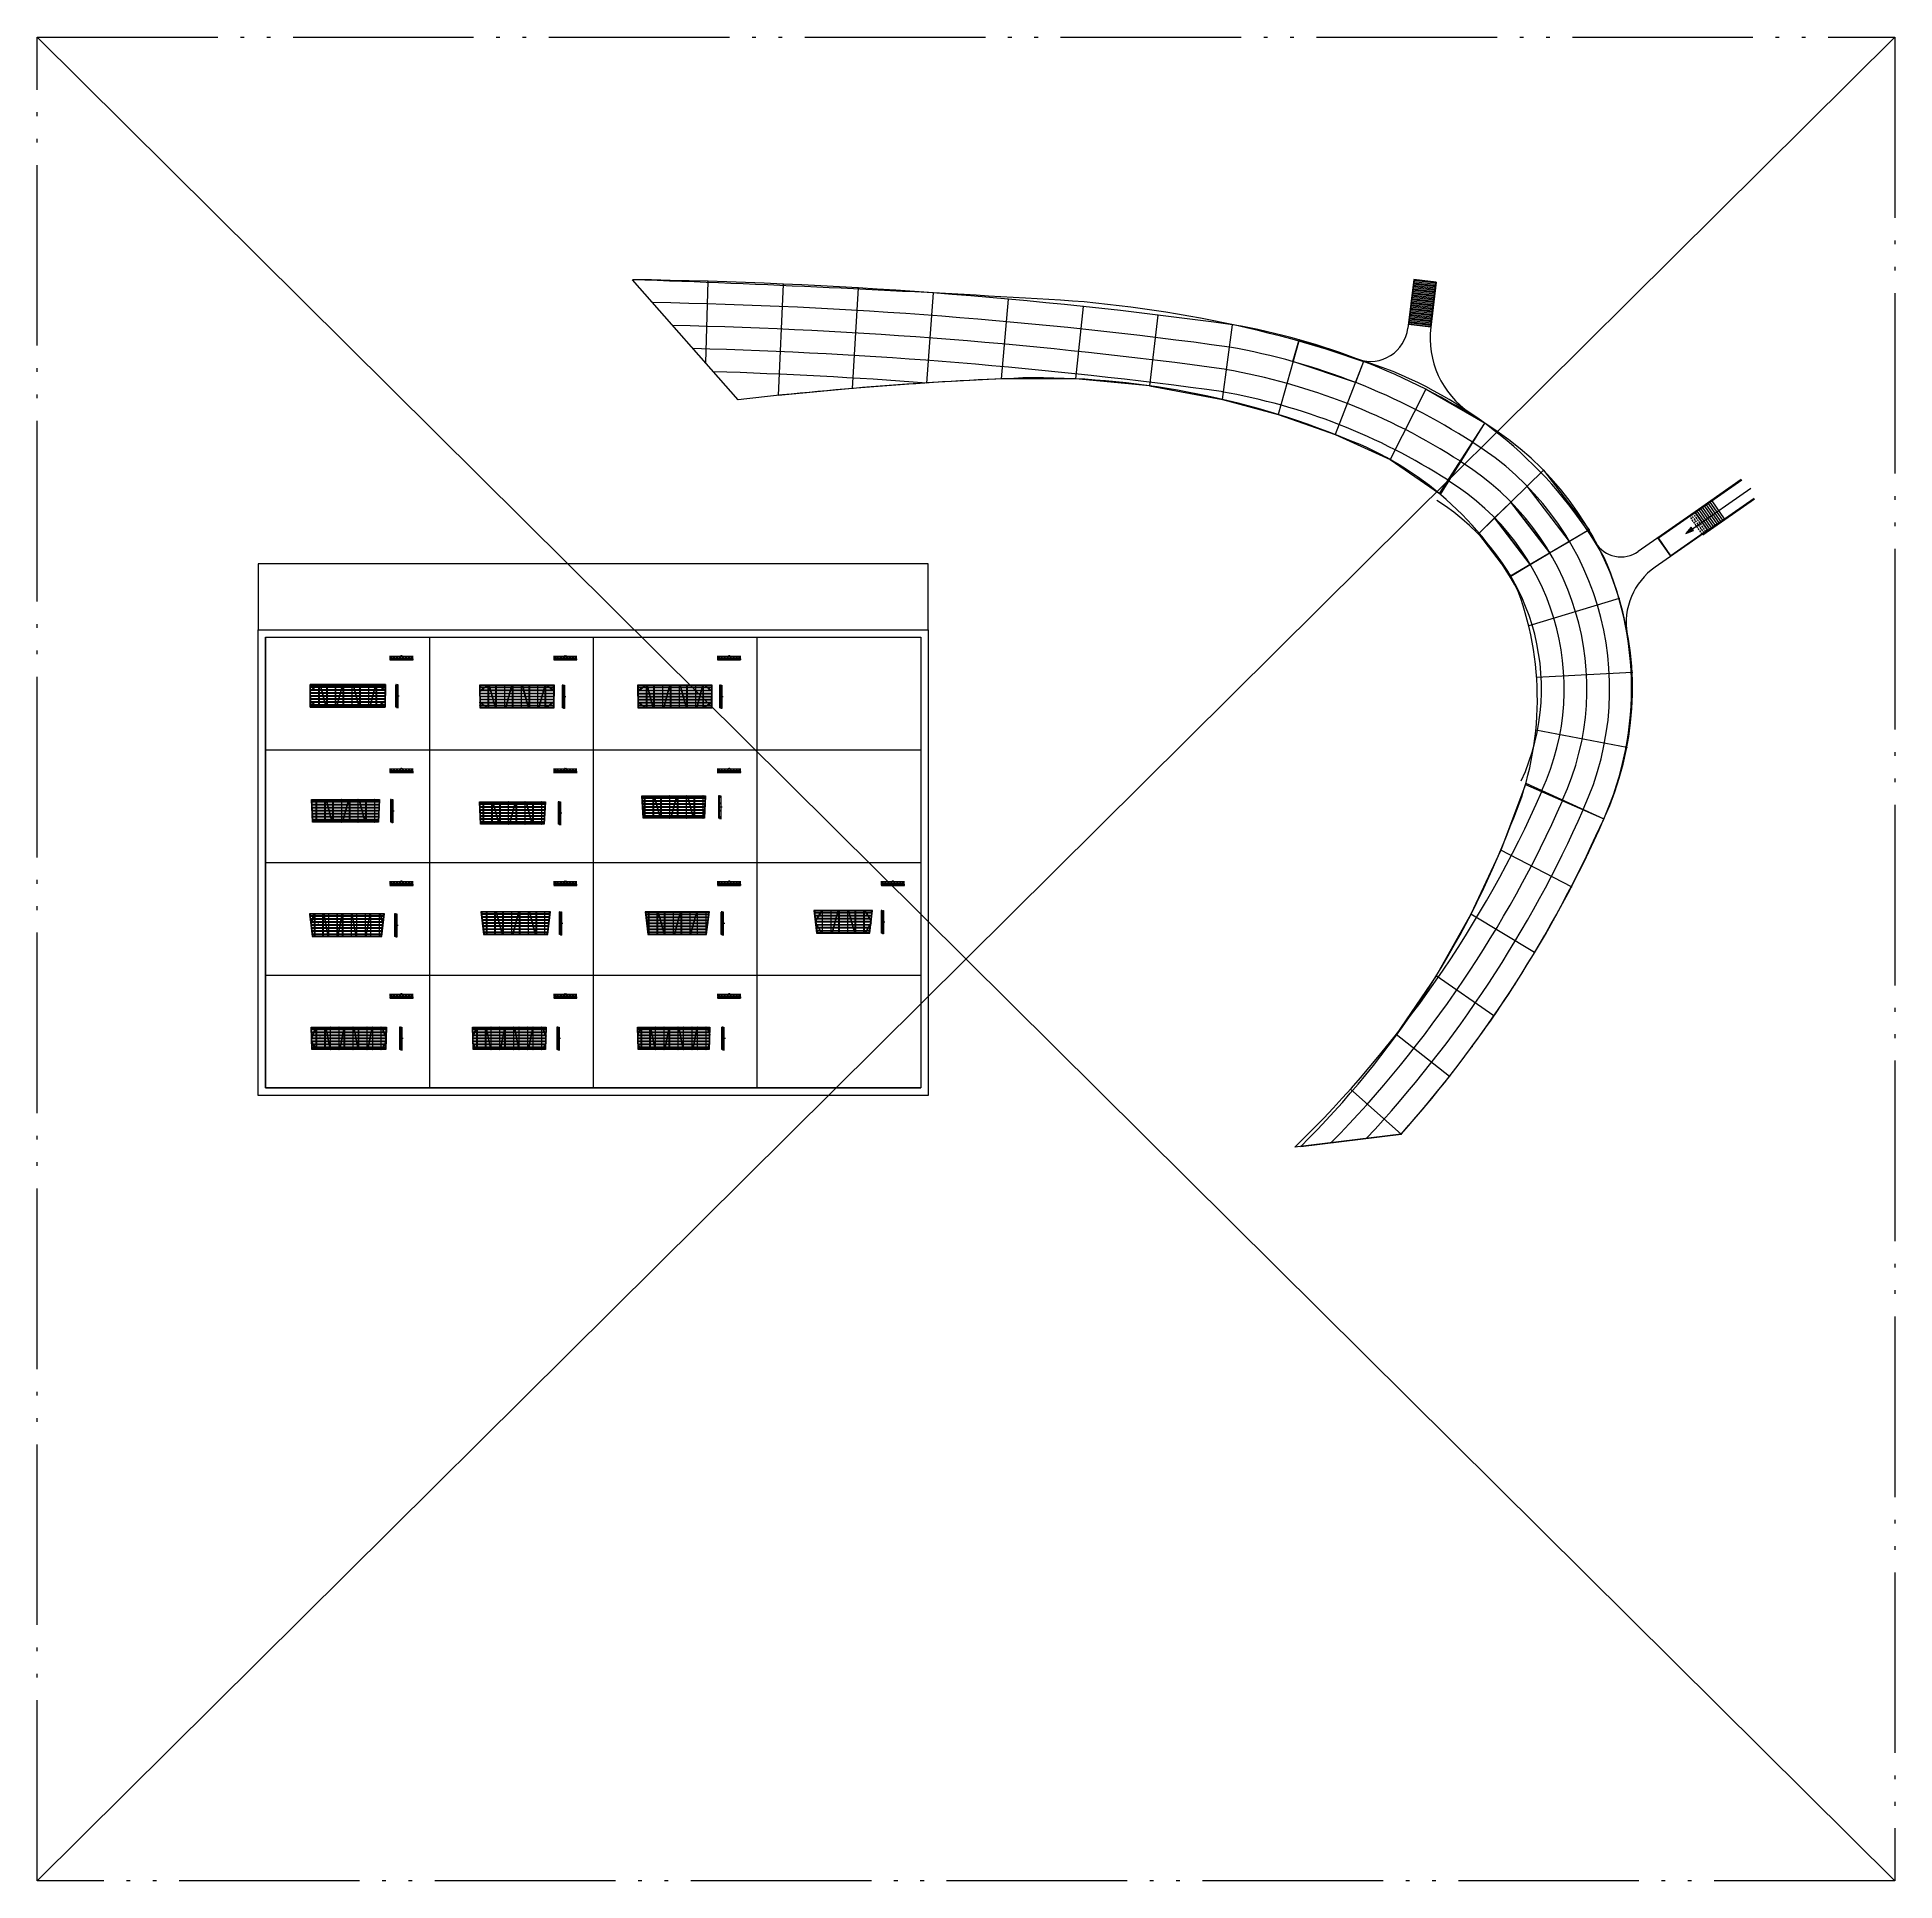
# Model space of a CAD drawing. Extents: x 10241 to 1500931, y -537358 to 142253.
# Drawn here: x 1007228 to 1254079, y -102737 to 142253 of the extents above; entities that cross this region are included whole.
import ezdxf

# ---------------------------------------------------------------- set-up
doc = ezdxf.new("R2010")
doc.units = 0
doc.header["$LTSCALE"] = 1000
doc.header["$MEASUREMENT"] = 0
doc.linetypes.add('ACAD_ISO05W100', pattern=[34, 24, -3, 0.5, -3, 0.5, -3])
doc.linetypes.add('DASH', pattern=[0.35, 0.25, -0.1])
for name, color, linetype in [('14#槽钢', 3, 'Continuous'), ('A-G-PATTERN', 157, 'Continuous'), ('A-G-VISIBLE', 9, 'Continuous'), ('A-P-BELOW', 73, 'DASH'), ('A-P-STAIR', 4, 'Continuous'), ('PUB_DIM', 3, 'Continuous'), ('W-STEEL_FRAME钢架', 3, 'Continuous'), ('W-STEEL_KEEL钢龙骨', 5, 'Continuous'), ('W-WOOD_FLOOR木地板', 30, 'Continuous'), ('标注', 3, 'Continuous'), ('钢架', 90, 'Continuous')]:
    doc.layers.add(name, color=color, linetype=linetype)
doc.styles.add('STANDARD_T3', font='simplex.shx', dxfattribs={"width": 0.7, "bigfont": 'gbcbig.shx'})
doc.dimstyles.new('W&&10', dxfattribs={"dimtxt": 35, "dimasz": 10, "dimexe": 25, "dimexo": 30, "dimgap": 10, "dimtad": 1, "dimdec": 0, "dimzin": 0, "dimdsep": 46, "dimtxsty": 'STANDARD_T3', "dimcen": 0.09, "dimclrd": 1, "dimclre": 1, "dimclrt": 7, "dimazin": 2, "dimtfac": 1, "dimtdec": 0, "dimtix": 1, "dimtmove": 2, "dimatfit": 3, "dimfxl": 100, "dimtolj": 1, "dimtzin": 0, "dimarcsym": 0})
doc.dimstyles.new('W&&20', dxfattribs={"dimtxt": 70, "dimasz": 20, "dimexe": 50, "dimexo": 60, "dimgap": 20, "dimtad": 1, "dimdec": 0, "dimzin": 0, "dimdsep": 46, "dimtxsty": 'STANDARD_T3', "dimcen": 0.09, "dimclrd": 1, "dimclre": 1, "dimclrt": 7, "dimazin": 2, "dimtfac": 1, "dimtdec": 0, "dimtix": 1, "dimtmove": 2, "dimatfit": 3, "dimfxl": 100, "dimtolj": 1, "dimtzin": 0, "dimarcsym": 0})

# ---------------------------------------------------------------- blocks, each defined once
blk = doc.blocks.new('sdfgdfgdfg')
at = {"layer": 'A-G-PATTERN', "linetype": 'Continuous'}
h = blk.add_hatch(dxfattribs=at)
h.set_pattern_fill('ANSI31', color=256, scale=50, angle=308.09113)
h.set_pattern_definition([(353.091126, (-499234618.08, -3106399135.15), (19.096132141, 157.597272303), [])])
h.paths.add_polyline_path([(282765, 116252), (285743, 115891), (286465, 121847), (283486, 122208)])
at = {"layer": '标注', "linetype": 'Continuous'}
h = blk.add_hatch(color=256, dxfattribs=at)
h.dxf.hatch_style = 1
h.paths.add_polyline_path([(319650, 88449), (320673, 88846), (320349, 89300)])
at = {"layer": 'A-G-VISIBLE', "linetype": 'Continuous'}
for p, q in [((283486, 122208, 2850), (282699, 115713, 2850)), ((286465, 121847, 2850), (285741, 115877, 2850)), ((322324, 92337, 2850), (313309, 86054, 2850)), ((324040, 89876, 2850), (315555, 83962, 2850)), ((320115, 90798, 2850), (320172, 90716, 2850)), ((322569, 88851, 2850), (320911, 91230, 2850))]:
    blk.add_line(p, q, dxfattribs=at)
at = {"layer": 'A-G-VISIBLE', "linetype": 'Continuous', "elevation": 2850, "flags": 128}
blk.add_lwpolyline([(281795, 8634, 0.0755043), (307686, 48284, 0.2261689), (308743, 85356, 0.1660203), (280741, 109958, 0.0783155), (231870, 119715, 0.0061442), (179688, 122168)], format="xyb", dxfattribs=at)
at = {"layer": 'A-G-VISIBLE', "linetype": 'Continuous', "flags": 128}
for points, elevation in [([(193689, 106213), (179688, 122168)], 2850), ([(268465, 7001), (281795, 8634)], 3800)]:
    blk.add_lwpolyline(points, dxfattribs=dict(at, elevation=elevation))
at = {"layer": 'A-G-VISIBLE', "linetype": 'Continuous', "elevation": 2850, "flags": 128}
for points in [[(282765, 116252), (285743, 115891), (286465, 121847), (283486, 122208)], [(282820, 116295), (285699, 115947), (286409, 121804), (283530, 122153)], [(317647, 85420), (315931, 87881), (320854, 91312), (322569, 88851)], [(317659, 85490), (316001, 87869), (320841, 91243), (322499, 88864)]]:
    blk.add_lwpolyline(points, close=True, dxfattribs=at)
at = {"layer": 'A-G-VISIBLE', "linetype": 'Continuous', "elevation": 2850}
blk.add_lwpolyline([(268465, 7001, 0.10628), (296392, 49716, 0.1938436), (297367, 80751, 0.1831466), (274528, 101000, 0.1016936), (231523, 109109, 0.0185237), (193689, 106213)], format="xyb", dxfattribs=at)
at = {"layer": 'A-G-VISIBLE', "linetype": 'Continuous'}
for centre, radius, start, end in [((277736, 116314, 2850), 5000, 251.49583, 353.09112), ((297654, 114434, 2850), 12000, 173.09113, 236.02526), ((311022, 89335, 2850), 4000, 211.99979, 304.8773), ((320701, 76579, 2850), 9000, 124.8773, 189.55885)]:
    blk.add_arc(centre, radius, start, end, dxfattribs=at)
at = {"layer": 'A-P-BELOW', "linetype": 'DASH'}
for p, q in [((321831, 88337, 2850), (320172, 90716, 2850)), ((322077, 88508, 2850), (320419, 90887, 2850)), ((322323, 88680, 2850), (320665, 91059, 2850))]:
    blk.add_line(p, q, dxfattribs=at)
at = {"layer": 'A-P-STAIR', "linetype": 'Continuous'}
for p, q in [((327006, 95601, 2850), (320115, 90798, 2850)), ((327064, 95519, 2850), (320172, 90716, 2850)), ((322815, 89023, 2850), (321157, 91402, 2850)), ((323061, 89194, 2850), (321403, 91573, 2850)), ((323307, 89366, 2850), (321649, 91745, 2850)), ((321831, 88337, 2850), (328722, 93140, 2850)), ((321888, 88255, 2850), (328779, 93058, 2850)), ((323554, 89537, 2850), (321895, 91917, 2850)), ((323800, 89709, 2850), (322141, 92088, 2850)), ((324046, 89881, 2850), (322387, 92260, 2850)), ((324292, 90052, 2850), (322634, 92431, 2850)), ((324538, 90224, 2850), (322880, 92603, 2850)), ((324784, 90395, 2850), (323126, 92774, 2850))]:
    blk.add_line(p, q, dxfattribs=at)
at = {"layer": '标注', "linetype": 'Continuous'}
blk.add_line((320511, 89073, 2850), (328274, 94484, 2850), dxfattribs=at)
at = {"layer": '标注', "linetype": 'Continuous', "elevation": 2850, "flags": 128}
blk.add_lwpolyline([(319650, 88449), (320673, 88846), (320349, 89300)], close=True, dxfattribs=at)
blk = doc.blocks.new('*U51')
at = {"layer": '14#槽钢'}
blk.add_lwpolyline([(0, 29946), (0, -29946)], dxfattribs=at)
blk = doc.blocks.new('*U52')
at = {"layer": '14#槽钢', "color": 0, "linetype": 'ByBlock', "lineweight": -2, "transparency": 16777216}
for p in [(0, 0), (21762, 0), (43523, 0), (65285, 0), (87047, 0)]:
    blk.add_blockref('*U51', p, dxfattribs=at)
blk = doc.blocks.new('*D55')
at = {"layer": 'Defpoints', "color": 0, "transparency": 16777216}
for p in [(1054992, 53368), (1055029, 53218), (1055074, 53368)]:
    blk.add_point(p, dxfattribs=at)
at = {"layer": 'W-STEEL_FRAME钢架', "color": 1, "lineweight": -2, "transparency": 16777216}
for p, q in [((1055044, 53368), (1054967, 53368)), ((1054999, 53218), (1054967, 53218)), ((1054992, 53228), (1054992, 53358))]:
    blk.add_line(p, q, dxfattribs=at)
at = {"layer": 'W-STEEL_FRAME钢架', "color": 1, "transparency": 16777216}
for points in [[(1054991, 53358), (1054994, 53358), (1054992, 53368)], [(1054991, 53228), (1054994, 53228), (1054992, 53218)]]:
    blk.add_solid(points, dxfattribs=at)
at = {"layer": 'W-STEEL_FRAME钢架', "color": 7, "transparency": 16777216, "insert": (1054965, 53293), "char_height": 35, "attachment_point": 5, "rotation": 90, "style": 'STANDARD_T3'}
blk.add_mtext('\\A1;150', dxfattribs=at)
blk = doc.blocks.new('*D56')
at = {"layer": 'Defpoints', "color": 0, "transparency": 16777216}
for p in [(1054992, 53434), (1055074, 53434), (1055074, 53368)]:
    blk.add_point(p, dxfattribs=at)
at = {"layer": 'W-STEEL_FRAME钢架', "color": 1, "lineweight": -2, "transparency": 16777216}
for p, q in [((1055044, 53434), (1054967, 53434)), ((1055044, 53368), (1054967, 53368)), ((1054992, 53378), (1054992, 53424))]:
    blk.add_line(p, q, dxfattribs=at)
at = {"layer": 'W-STEEL_FRAME钢架', "color": 1, "transparency": 16777216}
for points in [[(1054991, 53424), (1054994, 53424), (1054992, 53434)], [(1054991, 53378), (1054994, 53378), (1054992, 53368)]]:
    blk.add_solid(points, dxfattribs=at)
at = {"layer": 'W-STEEL_FRAME钢架', "color": 7, "transparency": 16777216, "insert": (1054965, 53401), "char_height": 35, "attachment_point": 5, "rotation": 90, "style": 'STANDARD_T3'}
blk.add_mtext('\\A1;65', dxfattribs=at)
blk = doc.blocks.new('*D57')
at = {"layer": 'Defpoints', "color": 0, "transparency": 16777216}
for p in [(1054992, 54203), (1055074, 54203), (1055074, 53434)]:
    blk.add_point(p, dxfattribs=at)
at = {"layer": 'W-STEEL_FRAME钢架', "color": 1, "lineweight": -2, "transparency": 16777216}
for p, q in [((1055044, 54203), (1054967, 54203)), ((1055044, 53434), (1054967, 53434)), ((1054992, 53444), (1054992, 54193))]:
    blk.add_line(p, q, dxfattribs=at)
at = {"layer": 'W-STEEL_FRAME钢架', "color": 1, "transparency": 16777216}
for points in [[(1054991, 54193), (1054994, 54193), (1054992, 54203)], [(1054991, 53444), (1054994, 53444), (1054992, 53434)]]:
    blk.add_solid(points, dxfattribs=at)
at = {"layer": 'W-STEEL_FRAME钢架', "color": 7, "transparency": 16777216, "insert": (1054965, 53818), "char_height": 35, "attachment_point": 5, "rotation": 90, "style": 'STANDARD_T3'}
blk.add_mtext('\\A1;769', dxfattribs=at)
blk = doc.blocks.new('*D58')
at = {"layer": 'Defpoints', "color": 0, "transparency": 16777216}
for p in [(1054992, 54268), (1055074, 54268), (1055074, 54203)]:
    blk.add_point(p, dxfattribs=at)
at = {"layer": 'W-STEEL_FRAME钢架', "color": 1, "lineweight": -2, "transparency": 16777216}
for p, q in [((1055044, 54268), (1054967, 54268)), ((1055044, 54203), (1054967, 54203)), ((1054992, 54213), (1054992, 54258))]:
    blk.add_line(p, q, dxfattribs=at)
at = {"layer": 'W-STEEL_FRAME钢架', "color": 1, "transparency": 16777216}
for points in [[(1054991, 54258), (1054994, 54258), (1054992, 54268)], [(1054991, 54213), (1054994, 54213), (1054992, 54203)]]:
    blk.add_solid(points, dxfattribs=at)
at = {"layer": 'W-STEEL_FRAME钢架', "color": 7, "transparency": 16777216, "insert": (1054965, 54236), "char_height": 35, "attachment_point": 5, "rotation": 90, "style": 'STANDARD_T3'}
blk.add_mtext('\\A1;65', dxfattribs=at)
blk = doc.blocks.new('*D59')
at = {"layer": 'Defpoints', "color": 0, "transparency": 16777216}
for p in [(1054992, 55168), (1055074, 55168), (1055074, 54268)]:
    blk.add_point(p, dxfattribs=at)
at = {"layer": 'W-STEEL_FRAME钢架', "color": 1, "lineweight": -2, "transparency": 16777216}
for p, q in [((1055044, 55168), (1054967, 55168)), ((1054992, 54278), (1054992, 55158)), ((1055044, 54268), (1054967, 54268))]:
    blk.add_line(p, q, dxfattribs=at)
at = {"layer": 'W-STEEL_FRAME钢架', "color": 1, "transparency": 16777216}
for points in [[(1054991, 55158), (1054994, 55158), (1054992, 55168)], [(1054991, 54278), (1054994, 54278), (1054992, 54268)]]:
    blk.add_solid(points, dxfattribs=at)
at = {"layer": 'W-STEEL_FRAME钢架', "color": 7, "transparency": 16777216, "insert": (1054965, 54718), "char_height": 35, "attachment_point": 5, "rotation": 90, "style": 'STANDARD_T3'}
blk.add_mtext('\\A1;900', dxfattribs=at)
blk = doc.blocks.new('*D60')
at = {"layer": 'Defpoints', "color": 0, "transparency": 16777216}
for p in [(1054992, 56068), (1055074, 56068), (1055074, 56003)]:
    blk.add_point(p, dxfattribs=at)
at = {"layer": 'W-STEEL_FRAME钢架', "color": 1, "lineweight": -2, "transparency": 16777216}
for p, q in [((1055044, 56068), (1054967, 56068)), ((1055044, 56003), (1054967, 56003)), ((1054992, 56013), (1054992, 56058))]:
    blk.add_line(p, q, dxfattribs=at)
at = {"layer": 'W-STEEL_FRAME钢架', "color": 1, "transparency": 16777216}
for points in [[(1054991, 56058), (1054994, 56058), (1054992, 56068)], [(1054991, 56013), (1054994, 56013), (1054992, 56003)]]:
    blk.add_solid(points, dxfattribs=at)
at = {"layer": 'W-STEEL_FRAME钢架', "color": 7, "transparency": 16777216, "insert": (1054965, 56036), "char_height": 35, "attachment_point": 5, "rotation": 90, "style": 'STANDARD_T3'}
blk.add_mtext('\\A1;65', dxfattribs=at)
blk = doc.blocks.new('*D61')
at = {"layer": 'Defpoints', "color": 0, "transparency": 16777216}
for p in [(1054992, 56218), (1055029, 56218), (1055074, 56068)]:
    blk.add_point(p, dxfattribs=at)
at = {"layer": 'W-STEEL_FRAME钢架', "color": 1, "lineweight": -2, "transparency": 16777216}
for p, q in [((1054999, 56218), (1054967, 56218)), ((1055044, 56068), (1054967, 56068)), ((1054992, 56078), (1054992, 56208))]:
    blk.add_line(p, q, dxfattribs=at)
at = {"layer": 'W-STEEL_FRAME钢架', "color": 1, "transparency": 16777216}
for points in [[(1054991, 56208), (1054994, 56208), (1054992, 56218)], [(1054991, 56078), (1054994, 56078), (1054992, 56068)]]:
    blk.add_solid(points, dxfattribs=at)
at = {"layer": 'W-STEEL_FRAME钢架', "color": 7, "transparency": 16777216, "insert": (1054965, 56143), "char_height": 35, "attachment_point": 5, "rotation": 90, "style": 'STANDARD_T3'}
blk.add_mtext('\\A1;150', dxfattribs=at)
blk = doc.blocks.new('*D62')
at = {"layer": 'Defpoints', "color": 0, "transparency": 16777216}
for p in [(1055029, 53218), (1055029, 53133), (1055169, 53218)]:
    blk.add_point(p, dxfattribs=at)
at = {"layer": 'W-STEEL_FRAME钢架', "color": 1, "lineweight": -2, "transparency": 16777216}
for p, q in [((1055029, 53188), (1055029, 53108)), ((1055159, 53133), (1055039, 53133)), ((1055169, 53188), (1055169, 53108))]:
    blk.add_line(p, q, dxfattribs=at)
at = {"layer": 'W-STEEL_FRAME钢架', "color": 1, "transparency": 16777216}
for points in [[(1055039, 53134), (1055039, 53131), (1055029, 53133)], [(1055159, 53134), (1055159, 53131), (1055169, 53133)]]:
    blk.add_solid(points, dxfattribs=at)
at = {"layer": 'W-STEEL_FRAME钢架', "color": 7, "transparency": 16777216, "insert": (1055099, 53160), "char_height": 35, "attachment_point": 5, "style": 'STANDARD_T3'}
blk.add_mtext('\\A1;140', dxfattribs=at)
blk = doc.blocks.new('*D63')
at = {"layer": 'Defpoints', "color": 0, "transparency": 16777216}
for p in [(1055124, 53368), (1055124, 53185), (1055169, 53218)]:
    blk.add_point(p, dxfattribs=at)
at = {"layer": 'W-STEEL_FRAME钢架', "color": 1, "lineweight": -2, "transparency": 16777216}
for p, q in [((1055114, 53185), (1055104, 53185)), ((1055124, 53285), (1055124, 53160)), ((1055169, 53185), (1055124, 53185)), ((1055169, 53188), (1055169, 53160)), ((1055179, 53185), (1055189, 53185))]:
    blk.add_line(p, q, dxfattribs=at)
at = {"layer": 'W-STEEL_FRAME钢架', "color": 1, "transparency": 16777216}
for points in [[(1055114, 53187), (1055114, 53184), (1055124, 53185)], [(1055179, 53187), (1055179, 53184), (1055169, 53185)]]:
    blk.add_solid(points, dxfattribs=at)
at = {"layer": 'W-STEEL_FRAME钢架', "color": 7, "transparency": 16777216, "insert": (1055146, 53213), "char_height": 35, "attachment_point": 5, "style": 'STANDARD_T3'}
blk.add_mtext('\\A1;45', dxfattribs=at)
blk = doc.blocks.new('*D64')
at = {"layer": 'Defpoints', "color": 0, "transparency": 16777216}
for p in [(1055074, 53368), (1055074, 53185), (1055124, 53368)]:
    blk.add_point(p, dxfattribs=at)
at = {"layer": 'W-STEEL_FRAME钢架', "color": 1, "lineweight": -2, "transparency": 16777216}
for p, q in [((1055064, 53185), (1055054, 53185)), ((1055074, 53285), (1055074, 53160)), ((1055124, 53185), (1055074, 53185)), ((1055124, 53285), (1055124, 53160)), ((1055134, 53185), (1055144, 53185))]:
    blk.add_line(p, q, dxfattribs=at)
at = {"layer": 'W-STEEL_FRAME钢架', "color": 1, "transparency": 16777216}
for points in [[(1055064, 53187), (1055064, 53184), (1055074, 53185)], [(1055134, 53187), (1055134, 53184), (1055124, 53185)]]:
    blk.add_solid(points, dxfattribs=at)
at = {"layer": 'W-STEEL_FRAME钢架', "color": 7, "transparency": 16777216, "insert": (1055099, 53213), "char_height": 35, "attachment_point": 5, "style": 'STANDARD_T3'}
blk.add_mtext('\\A1;50', dxfattribs=at)
blk = doc.blocks.new('*D53')
at = {"layer": 'Defpoints', "color": 0, "transparency": 16777216}
for p in [(1055029, 53218), (1055029, 53185), (1055074, 53368)]:
    blk.add_point(p, dxfattribs=at)
at = {"layer": 'W-STEEL_FRAME钢架', "color": 1, "lineweight": -2, "transparency": 16777216}
for p, q in [((1055019, 53185), (1055009, 53185)), ((1055029, 53188), (1055029, 53160)), ((1055074, 53185), (1055029, 53185)), ((1055074, 53285), (1055074, 53160)), ((1055084, 53185), (1055094, 53185))]:
    blk.add_line(p, q, dxfattribs=at)
at = {"layer": 'W-STEEL_FRAME钢架', "color": 1, "transparency": 16777216}
for points in [[(1055019, 53187), (1055019, 53184), (1055029, 53185)], [(1055084, 53187), (1055084, 53184), (1055074, 53185)]]:
    blk.add_solid(points, dxfattribs=at)
at = {"layer": 'W-STEEL_FRAME钢架', "color": 7, "transparency": 16777216, "insert": (1055051, 53213), "char_height": 35, "attachment_point": 5, "style": 'STANDARD_T3'}
blk.add_mtext('\\A1;45', dxfattribs=at)
blk = doc.blocks.new('*D54')
at = {"layer": 'Defpoints', "color": 0, "transparency": 16777216}
for p in [(1054899, 56218), (1054967, 56218), (1054967, 53218)]:
    blk.add_point(p, dxfattribs=at)
at = {"layer": 'W-STEEL_FRAME钢架', "color": 1, "lineweight": -2, "transparency": 16777216}
for p, q in [((1054937, 56218), (1054874, 56218)), ((1054899, 53228), (1054899, 56208)), ((1054937, 53218), (1054874, 53218))]:
    blk.add_line(p, q, dxfattribs=at)
at = {"layer": 'W-STEEL_FRAME钢架', "color": 1, "transparency": 16777216}
for points in [[(1054898, 56208), (1054901, 56208), (1054899, 56218)], [(1054898, 53228), (1054901, 53228), (1054899, 53218)]]:
    blk.add_solid(points, dxfattribs=at)
at = {"layer": 'W-STEEL_FRAME钢架', "color": 7, "transparency": 16777216, "insert": (1054872, 54718), "char_height": 35, "attachment_point": 5, "rotation": 90, "style": 'STANDARD_T3'}
blk.add_mtext('\\A1;3000', dxfattribs=at)
blk = doc.blocks.new('*D65')
at = {"layer": 'Defpoints', "color": 0, "transparency": 16777216}
for p in [(1054992, 55234), (1055074, 55234), (1055074, 55168)]:
    blk.add_point(p, dxfattribs=at)
at = {"layer": 'W-STEEL_FRAME钢架', "color": 1, "lineweight": -2, "transparency": 16777216}
for p, q in [((1055044, 55234), (1054967, 55234)), ((1055044, 55168), (1054967, 55168)), ((1054992, 55178), (1054992, 55224))]:
    blk.add_line(p, q, dxfattribs=at)
at = {"layer": 'W-STEEL_FRAME钢架', "color": 1, "transparency": 16777216}
for points in [[(1054991, 55224), (1054994, 55224), (1054992, 55234)], [(1054991, 55178), (1054994, 55178), (1054992, 55168)]]:
    blk.add_solid(points, dxfattribs=at)
at = {"layer": 'W-STEEL_FRAME钢架', "color": 7, "transparency": 16777216, "insert": (1054965, 55201), "char_height": 35, "attachment_point": 5, "rotation": 90, "style": 'STANDARD_T3'}
blk.add_mtext('\\A1;65', dxfattribs=at)
blk = doc.blocks.new('*D66')
at = {"layer": 'Defpoints', "color": 0, "transparency": 16777216}
for p in [(1054992, 56003), (1055029, 56003), (1055074, 55234)]:
    blk.add_point(p, dxfattribs=at)
at = {"layer": 'W-STEEL_FRAME钢架', "color": 1, "lineweight": -2, "transparency": 16777216}
for p, q in [((1054999, 56003), (1054967, 56003)), ((1055044, 55234), (1054967, 55234)), ((1054992, 55244), (1054992, 55993))]:
    blk.add_line(p, q, dxfattribs=at)
at = {"layer": 'W-STEEL_FRAME钢架', "color": 1, "transparency": 16777216}
for points in [[(1054991, 55993), (1054994, 55993), (1054992, 56003)], [(1054991, 55244), (1054994, 55244), (1054992, 55234)]]:
    blk.add_solid(points, dxfattribs=at)
at = {"layer": 'W-STEEL_FRAME钢架', "color": 7, "transparency": 16777216, "insert": (1054965, 55618), "char_height": 35, "attachment_point": 5, "rotation": 90, "style": 'STANDARD_T3'}
blk.add_mtext('\\A1;769', dxfattribs=at)
blk = doc.blocks.new('*D69')
at = {"layer": 'Defpoints', "color": 0, "transparency": 16777216}
for p in [(1077116, 53289), (1077152, 53139), (1077197, 53289)]:
    blk.add_point(p, dxfattribs=at)
at = {"layer": 'W-STEEL_FRAME钢架', "color": 1, "lineweight": -2, "transparency": 16777216}
for p, q in [((1077167, 53289), (1077091, 53289)), ((1077122, 53139), (1077091, 53139)), ((1077116, 53149), (1077116, 53279))]:
    blk.add_line(p, q, dxfattribs=at)
at = {"layer": 'W-STEEL_FRAME钢架', "color": 1, "transparency": 16777216}
for points in [[(1077114, 53279), (1077117, 53279), (1077116, 53289)], [(1077114, 53149), (1077117, 53149), (1077116, 53139)]]:
    blk.add_solid(points, dxfattribs=at)
at = {"layer": 'W-STEEL_FRAME钢架', "color": 7, "transparency": 16777216, "insert": (1077088, 53214), "char_height": 35, "attachment_point": 5, "rotation": 90, "style": 'STANDARD_T3'}
blk.add_mtext('\\A1;150', dxfattribs=at)
blk = doc.blocks.new('*D70')
at = {"layer": 'Defpoints', "color": 0, "transparency": 16777216}
for p in [(1077116, 53355), (1077197, 53355), (1077197, 53289)]:
    blk.add_point(p, dxfattribs=at)
at = {"layer": 'W-STEEL_FRAME钢架', "color": 1, "lineweight": -2, "transparency": 16777216}
for p, q in [((1077167, 53355), (1077091, 53355)), ((1077167, 53289), (1077091, 53289)), ((1077116, 53299), (1077116, 53345))]:
    blk.add_line(p, q, dxfattribs=at)
at = {"layer": 'W-STEEL_FRAME钢架', "color": 1, "transparency": 16777216}
for points in [[(1077114, 53345), (1077117, 53345), (1077116, 53355)], [(1077114, 53299), (1077117, 53299), (1077116, 53289)]]:
    blk.add_solid(points, dxfattribs=at)
at = {"layer": 'W-STEEL_FRAME钢架', "color": 7, "transparency": 16777216, "insert": (1077088, 53322), "char_height": 35, "attachment_point": 5, "rotation": 90, "style": 'STANDARD_T3'}
blk.add_mtext('\\A1;65', dxfattribs=at)
blk = doc.blocks.new('*D71')
at = {"layer": 'Defpoints', "color": 0, "transparency": 16777216}
for p in [(1077116, 54124), (1077197, 54124), (1077197, 53355)]:
    blk.add_point(p, dxfattribs=at)
at = {"layer": 'W-STEEL_FRAME钢架', "color": 1, "lineweight": -2, "transparency": 16777216}
for p, q in [((1077167, 54124), (1077091, 54124)), ((1077167, 53355), (1077091, 53355)), ((1077116, 53365), (1077116, 54114))]:
    blk.add_line(p, q, dxfattribs=at)
at = {"layer": 'W-STEEL_FRAME钢架', "color": 1, "transparency": 16777216}
for points in [[(1077114, 54114), (1077117, 54114), (1077116, 54124)], [(1077114, 53365), (1077117, 53365), (1077116, 53355)]]:
    blk.add_solid(points, dxfattribs=at)
at = {"layer": 'W-STEEL_FRAME钢架', "color": 7, "transparency": 16777216, "insert": (1077088, 53739), "char_height": 35, "attachment_point": 5, "rotation": 90, "style": 'STANDARD_T3'}
blk.add_mtext('\\A1;769', dxfattribs=at)
blk = doc.blocks.new('*D72')
at = {"layer": 'Defpoints', "color": 0, "transparency": 16777216}
for p in [(1077116, 54189), (1077197, 54189), (1077197, 54124)]:
    blk.add_point(p, dxfattribs=at)
at = {"layer": 'W-STEEL_FRAME钢架', "color": 1, "lineweight": -2, "transparency": 16777216}
for p, q in [((1077167, 54189), (1077091, 54189)), ((1077167, 54124), (1077091, 54124)), ((1077116, 54134), (1077116, 54179))]:
    blk.add_line(p, q, dxfattribs=at)
at = {"layer": 'W-STEEL_FRAME钢架', "color": 1, "transparency": 16777216}
for points in [[(1077114, 54179), (1077117, 54179), (1077116, 54189)], [(1077114, 54134), (1077117, 54134), (1077116, 54124)]]:
    blk.add_solid(points, dxfattribs=at)
at = {"layer": 'W-STEEL_FRAME钢架', "color": 7, "transparency": 16777216, "insert": (1077088, 54157), "char_height": 35, "attachment_point": 5, "rotation": 90, "style": 'STANDARD_T3'}
blk.add_mtext('\\A1;65', dxfattribs=at)
blk = doc.blocks.new('*D73')
at = {"layer": 'Defpoints', "color": 0, "transparency": 16777216}
for p in [(1077116, 55089), (1077197, 55089), (1077197, 54189)]:
    blk.add_point(p, dxfattribs=at)
at = {"layer": 'W-STEEL_FRAME钢架', "color": 1, "lineweight": -2, "transparency": 16777216}
for p, q in [((1077167, 55089), (1077091, 55089)), ((1077116, 54199), (1077116, 55079)), ((1077167, 54189), (1077091, 54189))]:
    blk.add_line(p, q, dxfattribs=at)
at = {"layer": 'W-STEEL_FRAME钢架', "color": 1, "transparency": 16777216}
for points in [[(1077114, 55079), (1077117, 55079), (1077116, 55089)], [(1077114, 54199), (1077117, 54199), (1077116, 54189)]]:
    blk.add_solid(points, dxfattribs=at)
at = {"layer": 'W-STEEL_FRAME钢架', "color": 7, "transparency": 16777216, "insert": (1077088, 54639), "char_height": 35, "attachment_point": 5, "rotation": 90, "style": 'STANDARD_T3'}
blk.add_mtext('\\A1;900', dxfattribs=at)
blk = doc.blocks.new('*D74')
at = {"layer": 'Defpoints', "color": 0, "transparency": 16777216}
for p in [(1077116, 55989), (1077197, 55989), (1077197, 55924)]:
    blk.add_point(p, dxfattribs=at)
at = {"layer": 'W-STEEL_FRAME钢架', "color": 1, "lineweight": -2, "transparency": 16777216}
for p, q in [((1077167, 55989), (1077091, 55989)), ((1077167, 55924), (1077091, 55924)), ((1077116, 55934), (1077116, 55979))]:
    blk.add_line(p, q, dxfattribs=at)
at = {"layer": 'W-STEEL_FRAME钢架', "color": 1, "transparency": 16777216}
for points in [[(1077114, 55979), (1077117, 55979), (1077116, 55989)], [(1077114, 55934), (1077117, 55934), (1077116, 55924)]]:
    blk.add_solid(points, dxfattribs=at)
at = {"layer": 'W-STEEL_FRAME钢架', "color": 7, "transparency": 16777216, "insert": (1077088, 55957), "char_height": 35, "attachment_point": 5, "rotation": 90, "style": 'STANDARD_T3'}
blk.add_mtext('\\A1;65', dxfattribs=at)
blk = doc.blocks.new('*D75')
at = {"layer": 'Defpoints', "color": 0, "transparency": 16777216}
for p in [(1077116, 56139), (1077152, 56139), (1077197, 55989)]:
    blk.add_point(p, dxfattribs=at)
at = {"layer": 'W-STEEL_FRAME钢架', "color": 1, "lineweight": -2, "transparency": 16777216}
for p, q in [((1077122, 56139), (1077091, 56139)), ((1077167, 55989), (1077091, 55989)), ((1077116, 55999), (1077116, 56129))]:
    blk.add_line(p, q, dxfattribs=at)
at = {"layer": 'W-STEEL_FRAME钢架', "color": 1, "transparency": 16777216}
for points in [[(1077114, 56129), (1077117, 56129), (1077116, 56139)], [(1077114, 55999), (1077117, 55999), (1077116, 55989)]]:
    blk.add_solid(points, dxfattribs=at)
at = {"layer": 'W-STEEL_FRAME钢架', "color": 7, "transparency": 16777216, "insert": (1077088, 56064), "char_height": 35, "attachment_point": 5, "rotation": 90, "style": 'STANDARD_T3'}
blk.add_mtext('\\A1;150', dxfattribs=at)
blk = doc.blocks.new('*D76')
at = {"layer": 'Defpoints', "color": 0, "transparency": 16777216}
for p in [(1077152, 53139), (1077152, 53054), (1077292, 53139)]:
    blk.add_point(p, dxfattribs=at)
at = {"layer": 'W-STEEL_FRAME钢架', "color": 1, "lineweight": -2, "transparency": 16777216}
for p, q in [((1077152, 53109), (1077152, 53029)), ((1077282, 53054), (1077162, 53054)), ((1077292, 53109), (1077292, 53029))]:
    blk.add_line(p, q, dxfattribs=at)
at = {"layer": 'W-STEEL_FRAME钢架', "color": 1, "transparency": 16777216}
for points in [[(1077162, 53055), (1077162, 53052), (1077152, 53054)], [(1077282, 53055), (1077282, 53052), (1077292, 53054)]]:
    blk.add_solid(points, dxfattribs=at)
at = {"layer": 'W-STEEL_FRAME钢架', "color": 7, "transparency": 16777216, "insert": (1077222, 53081), "char_height": 35, "attachment_point": 5, "style": 'STANDARD_T3'}
blk.add_mtext('\\A1;140', dxfattribs=at)
blk = doc.blocks.new('*D77')
at = {"layer": 'Defpoints', "color": 0, "transparency": 16777216}
for p in [(1077247, 53289), (1077247, 53107), (1077292, 53139)]:
    blk.add_point(p, dxfattribs=at)
at = {"layer": 'W-STEEL_FRAME钢架', "color": 1, "lineweight": -2, "transparency": 16777216}
for p, q in [((1077237, 53107), (1077227, 53107)), ((1077247, 53207), (1077247, 53082)), ((1077292, 53107), (1077247, 53107)), ((1077292, 53109), (1077292, 53082)), ((1077302, 53107), (1077312, 53107))]:
    blk.add_line(p, q, dxfattribs=at)
at = {"layer": 'W-STEEL_FRAME钢架', "color": 1, "transparency": 16777216}
for points in [[(1077237, 53108), (1077237, 53105), (1077247, 53107)], [(1077302, 53108), (1077302, 53105), (1077292, 53107)]]:
    blk.add_solid(points, dxfattribs=at)
at = {"layer": 'W-STEEL_FRAME钢架', "color": 7, "transparency": 16777216, "insert": (1077269, 53134), "char_height": 35, "attachment_point": 5, "style": 'STANDARD_T3'}
blk.add_mtext('\\A1;45', dxfattribs=at)
blk = doc.blocks.new('*D78')
at = {"layer": 'Defpoints', "color": 0, "transparency": 16777216}
for p in [(1077197, 53289), (1077197, 53107), (1077247, 53289)]:
    blk.add_point(p, dxfattribs=at)
at = {"layer": 'W-STEEL_FRAME钢架', "color": 1, "lineweight": -2, "transparency": 16777216}
for p, q in [((1077187, 53107), (1077177, 53107)), ((1077197, 53207), (1077197, 53082)), ((1077247, 53107), (1077197, 53107)), ((1077247, 53207), (1077247, 53082)), ((1077257, 53107), (1077267, 53107))]:
    blk.add_line(p, q, dxfattribs=at)
at = {"layer": 'W-STEEL_FRAME钢架', "color": 1, "transparency": 16777216}
for points in [[(1077187, 53108), (1077187, 53105), (1077197, 53107)], [(1077257, 53108), (1077257, 53105), (1077247, 53107)]]:
    blk.add_solid(points, dxfattribs=at)
at = {"layer": 'W-STEEL_FRAME钢架', "color": 7, "transparency": 16777216, "insert": (1077222, 53134), "char_height": 35, "attachment_point": 5, "style": 'STANDARD_T3'}
blk.add_mtext('\\A1;50', dxfattribs=at)
blk = doc.blocks.new('*D67')
at = {"layer": 'Defpoints', "color": 0, "transparency": 16777216}
for p in [(1077152, 53139), (1077152, 53107), (1077197, 53289)]:
    blk.add_point(p, dxfattribs=at)
at = {"layer": 'W-STEEL_FRAME钢架', "color": 1, "lineweight": -2, "transparency": 16777216}
for p, q in [((1077142, 53107), (1077132, 53107)), ((1077152, 53109), (1077152, 53082)), ((1077197, 53107), (1077152, 53107)), ((1077197, 53207), (1077197, 53082)), ((1077207, 53107), (1077217, 53107))]:
    blk.add_line(p, q, dxfattribs=at)
at = {"layer": 'W-STEEL_FRAME钢架', "color": 1, "transparency": 16777216}
for points in [[(1077142, 53108), (1077142, 53105), (1077152, 53107)], [(1077207, 53108), (1077207, 53105), (1077197, 53107)]]:
    blk.add_solid(points, dxfattribs=at)
at = {"layer": 'W-STEEL_FRAME钢架', "color": 7, "transparency": 16777216, "insert": (1077174, 53134), "char_height": 35, "attachment_point": 5, "style": 'STANDARD_T3'}
blk.add_mtext('\\A1;45', dxfattribs=at)
blk = doc.blocks.new('*D68')
at = {"layer": 'Defpoints', "color": 0, "transparency": 16777216}
for p in [(1077023, 56139), (1077091, 56139), (1077091, 53139)]:
    blk.add_point(p, dxfattribs=at)
at = {"layer": 'W-STEEL_FRAME钢架', "color": 1, "lineweight": -2, "transparency": 16777216}
for p, q in [((1077061, 56139), (1076998, 56139)), ((1077023, 53149), (1077023, 56129)), ((1077061, 53139), (1076998, 53139))]:
    blk.add_line(p, q, dxfattribs=at)
at = {"layer": 'W-STEEL_FRAME钢架', "color": 1, "transparency": 16777216}
for points in [[(1077021, 56129), (1077024, 56129), (1077023, 56139)], [(1077021, 53149), (1077024, 53149), (1077023, 53139)]]:
    blk.add_solid(points, dxfattribs=at)
at = {"layer": 'W-STEEL_FRAME钢架', "color": 7, "transparency": 16777216, "insert": (1076995, 54639), "char_height": 35, "attachment_point": 5, "rotation": 90, "style": 'STANDARD_T3'}
blk.add_mtext('\\A1;3000', dxfattribs=at)
blk = doc.blocks.new('*D79')
at = {"layer": 'Defpoints', "color": 0, "transparency": 16777216}
for p in [(1077116, 55155), (1077197, 55155), (1077197, 55089)]:
    blk.add_point(p, dxfattribs=at)
at = {"layer": 'W-STEEL_FRAME钢架', "color": 1, "lineweight": -2, "transparency": 16777216}
for p, q in [((1077167, 55155), (1077091, 55155)), ((1077167, 55089), (1077091, 55089)), ((1077116, 55099), (1077116, 55145))]:
    blk.add_line(p, q, dxfattribs=at)
at = {"layer": 'W-STEEL_FRAME钢架', "color": 1, "transparency": 16777216}
for points in [[(1077114, 55145), (1077117, 55145), (1077116, 55155)], [(1077114, 55099), (1077117, 55099), (1077116, 55089)]]:
    blk.add_solid(points, dxfattribs=at)
at = {"layer": 'W-STEEL_FRAME钢架', "color": 7, "transparency": 16777216, "insert": (1077088, 55122), "char_height": 35, "attachment_point": 5, "rotation": 90, "style": 'STANDARD_T3'}
blk.add_mtext('\\A1;65', dxfattribs=at)
blk = doc.blocks.new('*D80')
at = {"layer": 'Defpoints', "color": 0, "transparency": 16777216}
for p in [(1077116, 55924), (1077152, 55924), (1077197, 55155)]:
    blk.add_point(p, dxfattribs=at)
at = {"layer": 'W-STEEL_FRAME钢架', "color": 1, "lineweight": -2, "transparency": 16777216}
for p, q in [((1077122, 55924), (1077091, 55924)), ((1077167, 55155), (1077091, 55155)), ((1077116, 55165), (1077116, 55914))]:
    blk.add_line(p, q, dxfattribs=at)
at = {"layer": 'W-STEEL_FRAME钢架', "color": 1, "transparency": 16777216}
for points in [[(1077114, 55914), (1077117, 55914), (1077116, 55924)], [(1077114, 55165), (1077117, 55165), (1077116, 55155)]]:
    blk.add_solid(points, dxfattribs=at)
at = {"layer": 'W-STEEL_FRAME钢架', "color": 7, "transparency": 16777216, "insert": (1077088, 55539), "char_height": 35, "attachment_point": 5, "rotation": 90, "style": 'STANDARD_T3'}
blk.add_mtext('\\A1;769', dxfattribs=at)
blk = doc.blocks.new('*D83')
at = {"layer": 'Defpoints', "color": 0, "transparency": 16777216}
for p in [(1098031, 53285), (1098067, 53135), (1098112, 53285)]:
    blk.add_point(p, dxfattribs=at)
at = {"layer": 'W-STEEL_FRAME钢架', "color": 1, "lineweight": -2, "transparency": 16777216}
for p, q in [((1098082, 53285), (1098006, 53285)), ((1098037, 53135), (1098006, 53135)), ((1098031, 53145), (1098031, 53275))]:
    blk.add_line(p, q, dxfattribs=at)
at = {"layer": 'W-STEEL_FRAME钢架', "color": 1, "transparency": 16777216}
for points in [[(1098029, 53275), (1098032, 53275), (1098031, 53285)], [(1098029, 53145), (1098032, 53145), (1098031, 53135)]]:
    blk.add_solid(points, dxfattribs=at)
at = {"layer": 'W-STEEL_FRAME钢架', "color": 7, "transparency": 16777216, "insert": (1098003, 53210), "char_height": 35, "attachment_point": 5, "rotation": 90, "style": 'STANDARD_T3'}
blk.add_mtext('\\A1;150', dxfattribs=at)
blk = doc.blocks.new('*D84')
at = {"layer": 'Defpoints', "color": 0, "transparency": 16777216}
for p in [(1098031, 53351), (1098112, 53351), (1098112, 53285)]:
    blk.add_point(p, dxfattribs=at)
at = {"layer": 'W-STEEL_FRAME钢架', "color": 1, "lineweight": -2, "transparency": 16777216}
for p, q in [((1098082, 53351), (1098006, 53351)), ((1098082, 53285), (1098006, 53285)), ((1098031, 53295), (1098031, 53341))]:
    blk.add_line(p, q, dxfattribs=at)
at = {"layer": 'W-STEEL_FRAME钢架', "color": 1, "transparency": 16777216}
for points in [[(1098029, 53341), (1098032, 53341), (1098031, 53351)], [(1098029, 53295), (1098032, 53295), (1098031, 53285)]]:
    blk.add_solid(points, dxfattribs=at)
at = {"layer": 'W-STEEL_FRAME钢架', "color": 7, "transparency": 16777216, "insert": (1098003, 53318), "char_height": 35, "attachment_point": 5, "rotation": 90, "style": 'STANDARD_T3'}
blk.add_mtext('\\A1;65', dxfattribs=at)
blk = doc.blocks.new('*D85')
at = {"layer": 'Defpoints', "color": 0, "transparency": 16777216}
for p in [(1098031, 54120), (1098112, 54120), (1098112, 53351)]:
    blk.add_point(p, dxfattribs=at)
at = {"layer": 'W-STEEL_FRAME钢架', "color": 1, "lineweight": -2, "transparency": 16777216}
for p, q in [((1098082, 54120), (1098006, 54120)), ((1098082, 53351), (1098006, 53351)), ((1098031, 53361), (1098031, 54110))]:
    blk.add_line(p, q, dxfattribs=at)
at = {"layer": 'W-STEEL_FRAME钢架', "color": 1, "transparency": 16777216}
for points in [[(1098029, 54110), (1098032, 54110), (1098031, 54120)], [(1098029, 53361), (1098032, 53361), (1098031, 53351)]]:
    blk.add_solid(points, dxfattribs=at)
at = {"layer": 'W-STEEL_FRAME钢架', "color": 7, "transparency": 16777216, "insert": (1098003, 53735), "char_height": 35, "attachment_point": 5, "rotation": 90, "style": 'STANDARD_T3'}
blk.add_mtext('\\A1;769', dxfattribs=at)
blk = doc.blocks.new('*D86')
at = {"layer": 'Defpoints', "color": 0, "transparency": 16777216}
for p in [(1098031, 54185), (1098112, 54185), (1098112, 54120)]:
    blk.add_point(p, dxfattribs=at)
at = {"layer": 'W-STEEL_FRAME钢架', "color": 1, "lineweight": -2, "transparency": 16777216}
for p, q in [((1098082, 54185), (1098006, 54185)), ((1098082, 54120), (1098006, 54120)), ((1098031, 54130), (1098031, 54175))]:
    blk.add_line(p, q, dxfattribs=at)
at = {"layer": 'W-STEEL_FRAME钢架', "color": 1, "transparency": 16777216}
for points in [[(1098029, 54175), (1098032, 54175), (1098031, 54185)], [(1098029, 54130), (1098032, 54130), (1098031, 54120)]]:
    blk.add_solid(points, dxfattribs=at)
at = {"layer": 'W-STEEL_FRAME钢架', "color": 7, "transparency": 16777216, "insert": (1098003, 54153), "char_height": 35, "attachment_point": 5, "rotation": 90, "style": 'STANDARD_T3'}
blk.add_mtext('\\A1;65', dxfattribs=at)
blk = doc.blocks.new('*D87')
at = {"layer": 'Defpoints', "color": 0, "transparency": 16777216}
for p in [(1098031, 55085), (1098112, 55085), (1098112, 54185)]:
    blk.add_point(p, dxfattribs=at)
at = {"layer": 'W-STEEL_FRAME钢架', "color": 1, "lineweight": -2, "transparency": 16777216}
for p, q in [((1098082, 55085), (1098006, 55085)), ((1098031, 54195), (1098031, 55075)), ((1098082, 54185), (1098006, 54185))]:
    blk.add_line(p, q, dxfattribs=at)
at = {"layer": 'W-STEEL_FRAME钢架', "color": 1, "transparency": 16777216}
for points in [[(1098029, 55075), (1098032, 55075), (1098031, 55085)], [(1098029, 54195), (1098032, 54195), (1098031, 54185)]]:
    blk.add_solid(points, dxfattribs=at)
at = {"layer": 'W-STEEL_FRAME钢架', "color": 7, "transparency": 16777216, "insert": (1098003, 54635), "char_height": 35, "attachment_point": 5, "rotation": 90, "style": 'STANDARD_T3'}
blk.add_mtext('\\A1;900', dxfattribs=at)
blk = doc.blocks.new('*D88')
at = {"layer": 'Defpoints', "color": 0, "transparency": 16777216}
for p in [(1098031, 55985), (1098112, 55985), (1098112, 55920)]:
    blk.add_point(p, dxfattribs=at)
at = {"layer": 'W-STEEL_FRAME钢架', "color": 1, "lineweight": -2, "transparency": 16777216}
for p, q in [((1098082, 55985), (1098006, 55985)), ((1098082, 55920), (1098006, 55920)), ((1098031, 55930), (1098031, 55975))]:
    blk.add_line(p, q, dxfattribs=at)
at = {"layer": 'W-STEEL_FRAME钢架', "color": 1, "transparency": 16777216}
for points in [[(1098029, 55975), (1098032, 55975), (1098031, 55985)], [(1098029, 55930), (1098032, 55930), (1098031, 55920)]]:
    blk.add_solid(points, dxfattribs=at)
at = {"layer": 'W-STEEL_FRAME钢架', "color": 7, "transparency": 16777216, "insert": (1098003, 55953), "char_height": 35, "attachment_point": 5, "rotation": 90, "style": 'STANDARD_T3'}
blk.add_mtext('\\A1;65', dxfattribs=at)
blk = doc.blocks.new('*D89')
at = {"layer": 'Defpoints', "color": 0, "transparency": 16777216}
for p in [(1098031, 56135), (1098067, 56135), (1098112, 55985)]:
    blk.add_point(p, dxfattribs=at)
at = {"layer": 'W-STEEL_FRAME钢架', "color": 1, "lineweight": -2, "transparency": 16777216}
for p, q in [((1098037, 56135), (1098006, 56135)), ((1098082, 55985), (1098006, 55985)), ((1098031, 55995), (1098031, 56125))]:
    blk.add_line(p, q, dxfattribs=at)
at = {"layer": 'W-STEEL_FRAME钢架', "color": 1, "transparency": 16777216}
for points in [[(1098029, 56125), (1098032, 56125), (1098031, 56135)], [(1098029, 55995), (1098032, 55995), (1098031, 55985)]]:
    blk.add_solid(points, dxfattribs=at)
at = {"layer": 'W-STEEL_FRAME钢架', "color": 7, "transparency": 16777216, "insert": (1098003, 56060), "char_height": 35, "attachment_point": 5, "rotation": 90, "style": 'STANDARD_T3'}
blk.add_mtext('\\A1;150', dxfattribs=at)
blk = doc.blocks.new('*D90')
at = {"layer": 'Defpoints', "color": 0, "transparency": 16777216}
for p in [(1098067, 53135), (1098067, 53050), (1098207, 53135)]:
    blk.add_point(p, dxfattribs=at)
at = {"layer": 'W-STEEL_FRAME钢架', "color": 1, "lineweight": -2, "transparency": 16777216}
for p, q in [((1098067, 53105), (1098067, 53025)), ((1098197, 53050), (1098077, 53050)), ((1098207, 53105), (1098207, 53025))]:
    blk.add_line(p, q, dxfattribs=at)
at = {"layer": 'W-STEEL_FRAME钢架', "color": 1, "transparency": 16777216}
for points in [[(1098077, 53052), (1098077, 53048), (1098067, 53050)], [(1098197, 53052), (1098197, 53048), (1098207, 53050)]]:
    blk.add_solid(points, dxfattribs=at)
at = {"layer": 'W-STEEL_FRAME钢架', "color": 7, "transparency": 16777216, "insert": (1098137, 53077), "char_height": 35, "attachment_point": 5, "style": 'STANDARD_T3'}
blk.add_mtext('\\A1;140', dxfattribs=at)
blk = doc.blocks.new('*D91')
at = {"layer": 'Defpoints', "color": 0, "transparency": 16777216}
for p in [(1098162, 53285), (1098162, 53103), (1098207, 53135)]:
    blk.add_point(p, dxfattribs=at)
at = {"layer": 'W-STEEL_FRAME钢架', "color": 1, "lineweight": -2, "transparency": 16777216}
for p, q in [((1098152, 53103), (1098142, 53103)), ((1098162, 53203), (1098162, 53078)), ((1098207, 53103), (1098162, 53103)), ((1098207, 53105), (1098207, 53078)), ((1098217, 53103), (1098227, 53103))]:
    blk.add_line(p, q, dxfattribs=at)
at = {"layer": 'W-STEEL_FRAME钢架', "color": 1, "transparency": 16777216}
for points in [[(1098152, 53104), (1098152, 53101), (1098162, 53103)], [(1098217, 53104), (1098217, 53101), (1098207, 53103)]]:
    blk.add_solid(points, dxfattribs=at)
at = {"layer": 'W-STEEL_FRAME钢架', "color": 7, "transparency": 16777216, "insert": (1098185, 53130), "char_height": 35, "attachment_point": 5, "style": 'STANDARD_T3'}
blk.add_mtext('\\A1;45', dxfattribs=at)
blk = doc.blocks.new('*D92')
at = {"layer": 'Defpoints', "color": 0, "transparency": 16777216}
for p in [(1098112, 53285), (1098112, 53103), (1098162, 53285)]:
    blk.add_point(p, dxfattribs=at)
at = {"layer": 'W-STEEL_FRAME钢架', "color": 1, "lineweight": -2, "transparency": 16777216}
for p, q in [((1098102, 53103), (1098092, 53103)), ((1098112, 53203), (1098112, 53078)), ((1098162, 53103), (1098112, 53103)), ((1098162, 53203), (1098162, 53078)), ((1098172, 53103), (1098182, 53103))]:
    blk.add_line(p, q, dxfattribs=at)
at = {"layer": 'W-STEEL_FRAME钢架', "color": 1, "transparency": 16777216}
for points in [[(1098102, 53104), (1098102, 53101), (1098112, 53103)], [(1098172, 53104), (1098172, 53101), (1098162, 53103)]]:
    blk.add_solid(points, dxfattribs=at)
at = {"layer": 'W-STEEL_FRAME钢架', "color": 7, "transparency": 16777216, "insert": (1098137, 53130), "char_height": 35, "attachment_point": 5, "style": 'STANDARD_T3'}
blk.add_mtext('\\A1;50', dxfattribs=at)
blk = doc.blocks.new('*D81')
at = {"layer": 'Defpoints', "color": 0, "transparency": 16777216}
for p in [(1098067, 53135), (1098067, 53103), (1098112, 53285)]:
    blk.add_point(p, dxfattribs=at)
at = {"layer": 'W-STEEL_FRAME钢架', "color": 1, "lineweight": -2, "transparency": 16777216}
for p, q in [((1098057, 53103), (1098047, 53103)), ((1098067, 53105), (1098067, 53078)), ((1098112, 53103), (1098067, 53103)), ((1098112, 53203), (1098112, 53078)), ((1098122, 53103), (1098132, 53103))]:
    blk.add_line(p, q, dxfattribs=at)
at = {"layer": 'W-STEEL_FRAME钢架', "color": 1, "transparency": 16777216}
for points in [[(1098057, 53104), (1098057, 53101), (1098067, 53103)], [(1098122, 53104), (1098122, 53101), (1098112, 53103)]]:
    blk.add_solid(points, dxfattribs=at)
at = {"layer": 'W-STEEL_FRAME钢架', "color": 7, "transparency": 16777216, "insert": (1098090, 53130), "char_height": 35, "attachment_point": 5, "style": 'STANDARD_T3'}
blk.add_mtext('\\A1;45', dxfattribs=at)
blk = doc.blocks.new('*D82')
at = {"layer": 'Defpoints', "color": 0, "transparency": 16777216}
for p in [(1097938, 56135), (1098006, 56135), (1098006, 53135)]:
    blk.add_point(p, dxfattribs=at)
at = {"layer": 'W-STEEL_FRAME钢架', "color": 1, "lineweight": -2, "transparency": 16777216}
for p, q in [((1097976, 56135), (1097913, 56135)), ((1097938, 53145), (1097938, 56125)), ((1097976, 53135), (1097913, 53135))]:
    blk.add_line(p, q, dxfattribs=at)
at = {"layer": 'W-STEEL_FRAME钢架', "color": 1, "transparency": 16777216}
for points in [[(1097936, 56125), (1097940, 56125), (1097938, 56135)], [(1097936, 53145), (1097940, 53145), (1097938, 53135)]]:
    blk.add_solid(points, dxfattribs=at)
at = {"layer": 'W-STEEL_FRAME钢架', "color": 7, "transparency": 16777216, "insert": (1097910, 54635), "char_height": 35, "attachment_point": 5, "rotation": 90, "style": 'STANDARD_T3'}
blk.add_mtext('\\A1;3000', dxfattribs=at)
blk = doc.blocks.new('*D93')
at = {"layer": 'Defpoints', "color": 0, "transparency": 16777216}
for p in [(1098031, 55151), (1098112, 55151), (1098112, 55085)]:
    blk.add_point(p, dxfattribs=at)
at = {"layer": 'W-STEEL_FRAME钢架', "color": 1, "lineweight": -2, "transparency": 16777216}
for p, q in [((1098082, 55151), (1098006, 55151)), ((1098082, 55085), (1098006, 55085)), ((1098031, 55095), (1098031, 55141))]:
    blk.add_line(p, q, dxfattribs=at)
at = {"layer": 'W-STEEL_FRAME钢架', "color": 1, "transparency": 16777216}
for points in [[(1098029, 55141), (1098032, 55141), (1098031, 55151)], [(1098029, 55095), (1098032, 55095), (1098031, 55085)]]:
    blk.add_solid(points, dxfattribs=at)
at = {"layer": 'W-STEEL_FRAME钢架', "color": 7, "transparency": 16777216, "insert": (1098003, 55118), "char_height": 35, "attachment_point": 5, "rotation": 90, "style": 'STANDARD_T3'}
blk.add_mtext('\\A1;65', dxfattribs=at)
blk = doc.blocks.new('*D94')
at = {"layer": 'Defpoints', "color": 0, "transparency": 16777216}
for p in [(1098031, 55920), (1098067, 55920), (1098112, 55151)]:
    blk.add_point(p, dxfattribs=at)
at = {"layer": 'W-STEEL_FRAME钢架', "color": 1, "lineweight": -2, "transparency": 16777216}
for p, q in [((1098037, 55920), (1098006, 55920)), ((1098082, 55151), (1098006, 55151)), ((1098031, 55161), (1098031, 55910))]:
    blk.add_line(p, q, dxfattribs=at)
at = {"layer": 'W-STEEL_FRAME钢架', "color": 1, "transparency": 16777216}
for points in [[(1098029, 55910), (1098032, 55910), (1098031, 55920)], [(1098029, 55161), (1098032, 55161), (1098031, 55151)]]:
    blk.add_solid(points, dxfattribs=at)
at = {"layer": 'W-STEEL_FRAME钢架', "color": 7, "transparency": 16777216, "insert": (1098003, 55535), "char_height": 35, "attachment_point": 5, "rotation": 90, "style": 'STANDARD_T3'}
blk.add_mtext('\\A1;769', dxfattribs=at)
blk = doc.blocks.new('*D97')
at = {"layer": 'Defpoints', "color": 0, "transparency": 16777216}
for p in [(1097884, 38610), (1097921, 38460), (1097966, 38610)]:
    blk.add_point(p, dxfattribs=at)
at = {"layer": 'W-STEEL_FRAME钢架', "color": 1, "lineweight": -2, "transparency": 16777216}
for p, q in [((1097936, 38610), (1097859, 38610)), ((1097891, 38460), (1097859, 38460)), ((1097884, 38470), (1097884, 38600))]:
    blk.add_line(p, q, dxfattribs=at)
at = {"layer": 'W-STEEL_FRAME钢架', "color": 1, "transparency": 16777216}
for points in [[(1097882, 38600), (1097886, 38600), (1097884, 38610)], [(1097882, 38470), (1097886, 38470), (1097884, 38460)]]:
    blk.add_solid(points, dxfattribs=at)
at = {"layer": 'W-STEEL_FRAME钢架', "color": 7, "transparency": 16777216, "insert": (1097857, 38535), "char_height": 35, "attachment_point": 5, "rotation": 90, "style": 'STANDARD_T3'}
blk.add_mtext('\\A1;150', dxfattribs=at)
blk = doc.blocks.new('*D98')
at = {"layer": 'Defpoints', "color": 0, "transparency": 16777216}
for p in [(1097884, 38675), (1097966, 38675), (1097966, 38610)]:
    blk.add_point(p, dxfattribs=at)
at = {"layer": 'W-STEEL_FRAME钢架', "color": 1, "lineweight": -2, "transparency": 16777216}
for p, q in [((1097936, 38675), (1097859, 38675)), ((1097936, 38610), (1097859, 38610)), ((1097884, 38620), (1097884, 38665))]:
    blk.add_line(p, q, dxfattribs=at)
at = {"layer": 'W-STEEL_FRAME钢架', "color": 1, "transparency": 16777216}
for points in [[(1097882, 38665), (1097886, 38665), (1097884, 38675)], [(1097882, 38620), (1097886, 38620), (1097884, 38610)]]:
    blk.add_solid(points, dxfattribs=at)
at = {"layer": 'W-STEEL_FRAME钢架', "color": 7, "transparency": 16777216, "insert": (1097857, 38642), "char_height": 35, "attachment_point": 5, "rotation": 90, "style": 'STANDARD_T3'}
blk.add_mtext('\\A1;65', dxfattribs=at)
blk = doc.blocks.new('*D99')
at = {"layer": 'Defpoints', "color": 0, "transparency": 16777216}
for p in [(1097884, 39444), (1097966, 39444), (1097966, 38675)]:
    blk.add_point(p, dxfattribs=at)
at = {"layer": 'W-STEEL_FRAME钢架', "color": 1, "lineweight": -2, "transparency": 16777216}
for p, q in [((1097936, 39444), (1097859, 39444)), ((1097936, 38675), (1097859, 38675)), ((1097884, 38685), (1097884, 39434))]:
    blk.add_line(p, q, dxfattribs=at)
at = {"layer": 'W-STEEL_FRAME钢架', "color": 1, "transparency": 16777216}
for points in [[(1097882, 39434), (1097886, 39434), (1097884, 39444)], [(1097882, 38685), (1097886, 38685), (1097884, 38675)]]:
    blk.add_solid(points, dxfattribs=at)
at = {"layer": 'W-STEEL_FRAME钢架', "color": 7, "transparency": 16777216, "insert": (1097857, 39060), "char_height": 35, "attachment_point": 5, "rotation": 90, "style": 'STANDARD_T3'}
blk.add_mtext('\\A1;769', dxfattribs=at)
blk = doc.blocks.new('*D100')
at = {"layer": 'Defpoints', "color": 0, "transparency": 16777216}
for p in [(1097884, 39510), (1097966, 39510), (1097966, 39444)]:
    blk.add_point(p, dxfattribs=at)
at = {"layer": 'W-STEEL_FRAME钢架', "color": 1, "lineweight": -2, "transparency": 16777216}
for p, q in [((1097936, 39510), (1097859, 39510)), ((1097884, 39454), (1097884, 39500)), ((1097936, 39444), (1097859, 39444))]:
    blk.add_line(p, q, dxfattribs=at)
at = {"layer": 'W-STEEL_FRAME钢架', "color": 1, "transparency": 16777216}
for points in [[(1097882, 39500), (1097886, 39500), (1097884, 39510)], [(1097882, 39454), (1097886, 39454), (1097884, 39444)]]:
    blk.add_solid(points, dxfattribs=at)
at = {"layer": 'W-STEEL_FRAME钢架', "color": 7, "transparency": 16777216, "insert": (1097857, 39477), "char_height": 35, "attachment_point": 5, "rotation": 90, "style": 'STANDARD_T3'}
blk.add_mtext('\\A1;65', dxfattribs=at)
blk = doc.blocks.new('*D101')
at = {"layer": 'Defpoints', "color": 0, "transparency": 16777216}
for p in [(1097884, 40410), (1097966, 40410), (1097966, 39510)]:
    blk.add_point(p, dxfattribs=at)
at = {"layer": 'W-STEEL_FRAME钢架', "color": 1, "lineweight": -2, "transparency": 16777216}
for p, q in [((1097936, 40410), (1097859, 40410)), ((1097936, 39510), (1097859, 39510)), ((1097884, 39520), (1097884, 40400))]:
    blk.add_line(p, q, dxfattribs=at)
at = {"layer": 'W-STEEL_FRAME钢架', "color": 1, "transparency": 16777216}
for points in [[(1097882, 40400), (1097886, 40400), (1097884, 40410)], [(1097882, 39520), (1097886, 39520), (1097884, 39510)]]:
    blk.add_solid(points, dxfattribs=at)
at = {"layer": 'W-STEEL_FRAME钢架', "color": 7, "transparency": 16777216, "insert": (1097857, 39960), "char_height": 35, "attachment_point": 5, "rotation": 90, "style": 'STANDARD_T3'}
blk.add_mtext('\\A1;900', dxfattribs=at)
blk = doc.blocks.new('*D102')
at = {"layer": 'Defpoints', "color": 0, "transparency": 16777216}
for p in [(1097884, 41310), (1097966, 41310), (1097966, 41244)]:
    blk.add_point(p, dxfattribs=at)
at = {"layer": 'W-STEEL_FRAME钢架', "color": 1, "lineweight": -2, "transparency": 16777216}
for p, q in [((1097936, 41310), (1097859, 41310)), ((1097936, 41244), (1097859, 41244)), ((1097884, 41254), (1097884, 41300))]:
    blk.add_line(p, q, dxfattribs=at)
at = {"layer": 'W-STEEL_FRAME钢架', "color": 1, "transparency": 16777216}
for points in [[(1097882, 41300), (1097886, 41300), (1097884, 41310)], [(1097882, 41254), (1097886, 41254), (1097884, 41244)]]:
    blk.add_solid(points, dxfattribs=at)
at = {"layer": 'W-STEEL_FRAME钢架', "color": 7, "transparency": 16777216, "insert": (1097857, 41277), "char_height": 35, "attachment_point": 5, "rotation": 90, "style": 'STANDARD_T3'}
blk.add_mtext('\\A1;65', dxfattribs=at)
blk = doc.blocks.new('*D103')
at = {"layer": 'Defpoints', "color": 0, "transparency": 16777216}
for p in [(1097884, 41460), (1097921, 41460), (1097966, 41310)]:
    blk.add_point(p, dxfattribs=at)
at = {"layer": 'W-STEEL_FRAME钢架', "color": 1, "lineweight": -2, "transparency": 16777216}
for p, q in [((1097891, 41460), (1097859, 41460)), ((1097936, 41310), (1097859, 41310)), ((1097884, 41320), (1097884, 41450))]:
    blk.add_line(p, q, dxfattribs=at)
at = {"layer": 'W-STEEL_FRAME钢架', "color": 1, "transparency": 16777216}
for points in [[(1097882, 41450), (1097886, 41450), (1097884, 41460)], [(1097882, 41320), (1097886, 41320), (1097884, 41310)]]:
    blk.add_solid(points, dxfattribs=at)
at = {"layer": 'W-STEEL_FRAME钢架', "color": 7, "transparency": 16777216, "insert": (1097857, 41385), "char_height": 35, "attachment_point": 5, "rotation": 90, "style": 'STANDARD_T3'}
blk.add_mtext('\\A1;150', dxfattribs=at)
blk = doc.blocks.new('*D104')
at = {"layer": 'Defpoints', "color": 0, "transparency": 16777216}
for p in [(1097921, 38460), (1097921, 38374), (1098061, 38460)]:
    blk.add_point(p, dxfattribs=at)
at = {"layer": 'W-STEEL_FRAME钢架', "color": 1, "lineweight": -2, "transparency": 16777216}
for p, q in [((1097921, 38430), (1097921, 38349)), ((1098051, 38374), (1097931, 38374)), ((1098061, 38430), (1098061, 38349))]:
    blk.add_line(p, q, dxfattribs=at)
at = {"layer": 'W-STEEL_FRAME钢架', "color": 1, "transparency": 16777216}
for points in [[(1097931, 38376), (1097931, 38373), (1097921, 38374)], [(1098051, 38376), (1098051, 38373), (1098061, 38374)]]:
    blk.add_solid(points, dxfattribs=at)
at = {"layer": 'W-STEEL_FRAME钢架', "color": 7, "transparency": 16777216, "insert": (1097991, 38402), "char_height": 35, "attachment_point": 5, "style": 'STANDARD_T3'}
blk.add_mtext('\\A1;140', dxfattribs=at)
blk = doc.blocks.new('*D105')
at = {"layer": 'Defpoints', "color": 0, "transparency": 16777216}
for p in [(1098016, 38610), (1098016, 38427), (1098061, 38460)]:
    blk.add_point(p, dxfattribs=at)
at = {"layer": 'W-STEEL_FRAME钢架', "color": 1, "lineweight": -2, "transparency": 16777216}
for p, q in [((1098006, 38427), (1097996, 38427)), ((1098016, 38527), (1098016, 38402)), ((1098061, 38427), (1098016, 38427)), ((1098061, 38430), (1098061, 38402)), ((1098071, 38427), (1098081, 38427))]:
    blk.add_line(p, q, dxfattribs=at)
at = {"layer": 'W-STEEL_FRAME钢架', "color": 1, "transparency": 16777216}
for points in [[(1098006, 38429), (1098006, 38425), (1098016, 38427)], [(1098071, 38429), (1098071, 38425), (1098061, 38427)]]:
    blk.add_solid(points, dxfattribs=at)
at = {"layer": 'W-STEEL_FRAME钢架', "color": 7, "transparency": 16777216, "insert": (1098038, 38455), "char_height": 35, "attachment_point": 5, "style": 'STANDARD_T3'}
blk.add_mtext('\\A1;45', dxfattribs=at)
blk = doc.blocks.new('*D106')
at = {"layer": 'Defpoints', "color": 0, "transparency": 16777216}
for p in [(1097966, 38610), (1097966, 38427), (1098016, 38610)]:
    blk.add_point(p, dxfattribs=at)
at = {"layer": 'W-STEEL_FRAME钢架', "color": 1, "lineweight": -2, "transparency": 16777216}
for p, q in [((1097956, 38427), (1097946, 38427)), ((1097966, 38527), (1097966, 38402)), ((1098016, 38427), (1097966, 38427)), ((1098016, 38527), (1098016, 38402)), ((1098026, 38427), (1098036, 38427))]:
    blk.add_line(p, q, dxfattribs=at)
at = {"layer": 'W-STEEL_FRAME钢架', "color": 1, "transparency": 16777216}
for points in [[(1097956, 38429), (1097956, 38425), (1097966, 38427)], [(1098026, 38429), (1098026, 38425), (1098016, 38427)]]:
    blk.add_solid(points, dxfattribs=at)
at = {"layer": 'W-STEEL_FRAME钢架', "color": 7, "transparency": 16777216, "insert": (1097991, 38455), "char_height": 35, "attachment_point": 5, "style": 'STANDARD_T3'}
blk.add_mtext('\\A1;50', dxfattribs=at)
blk = doc.blocks.new('*D95')
at = {"layer": 'Defpoints', "color": 0, "transparency": 16777216}
for p in [(1097921, 38460), (1097921, 38427), (1097966, 38610)]:
    blk.add_point(p, dxfattribs=at)
at = {"layer": 'W-STEEL_FRAME钢架', "color": 1, "lineweight": -2, "transparency": 16777216}
for p, q in [((1097911, 38427), (1097901, 38427)), ((1097921, 38430), (1097921, 38402)), ((1097966, 38427), (1097921, 38427)), ((1097966, 38527), (1097966, 38402)), ((1097976, 38427), (1097986, 38427))]:
    blk.add_line(p, q, dxfattribs=at)
at = {"layer": 'W-STEEL_FRAME钢架', "color": 1, "transparency": 16777216}
for points in [[(1097911, 38429), (1097911, 38425), (1097921, 38427)], [(1097976, 38429), (1097976, 38425), (1097966, 38427)]]:
    blk.add_solid(points, dxfattribs=at)
at = {"layer": 'W-STEEL_FRAME钢架', "color": 7, "transparency": 16777216, "insert": (1097943, 38455), "char_height": 35, "attachment_point": 5, "style": 'STANDARD_T3'}
blk.add_mtext('\\A1;45', dxfattribs=at)
blk = doc.blocks.new('*D96')
at = {"layer": 'Defpoints', "color": 0, "transparency": 16777216}
for p in [(1097791, 41460), (1097859, 41460), (1097859, 38460)]:
    blk.add_point(p, dxfattribs=at)
at = {"layer": 'W-STEEL_FRAME钢架', "color": 1, "lineweight": -2, "transparency": 16777216}
for p, q in [((1097829, 41460), (1097766, 41460)), ((1097791, 38470), (1097791, 41450)), ((1097829, 38460), (1097766, 38460))]:
    blk.add_line(p, q, dxfattribs=at)
at = {"layer": 'W-STEEL_FRAME钢架', "color": 1, "transparency": 16777216}
for points in [[(1097790, 41450), (1097793, 41450), (1097791, 41460)], [(1097790, 38470), (1097793, 38470), (1097791, 38460)]]:
    blk.add_solid(points, dxfattribs=at)
at = {"layer": 'W-STEEL_FRAME钢架', "color": 7, "transparency": 16777216, "insert": (1097764, 39960), "char_height": 35, "attachment_point": 5, "rotation": 90, "style": 'STANDARD_T3'}
blk.add_mtext('\\A1;3000', dxfattribs=at)
blk = doc.blocks.new('*D107')
at = {"layer": 'Defpoints', "color": 0, "transparency": 16777216}
for p in [(1097884, 40475), (1097966, 40475), (1097966, 40410)]:
    blk.add_point(p, dxfattribs=at)
at = {"layer": 'W-STEEL_FRAME钢架', "color": 1, "lineweight": -2, "transparency": 16777216}
for p, q in [((1097936, 40475), (1097859, 40475)), ((1097936, 40410), (1097859, 40410)), ((1097884, 40420), (1097884, 40465))]:
    blk.add_line(p, q, dxfattribs=at)
at = {"layer": 'W-STEEL_FRAME钢架', "color": 1, "transparency": 16777216}
for points in [[(1097882, 40465), (1097886, 40465), (1097884, 40475)], [(1097882, 40420), (1097886, 40420), (1097884, 40410)]]:
    blk.add_solid(points, dxfattribs=at)
at = {"layer": 'W-STEEL_FRAME钢架', "color": 7, "transparency": 16777216, "insert": (1097857, 40442), "char_height": 35, "attachment_point": 5, "rotation": 90, "style": 'STANDARD_T3'}
blk.add_mtext('\\A1;65', dxfattribs=at)
blk = doc.blocks.new('*D108')
at = {"layer": 'Defpoints', "color": 0, "transparency": 16777216}
for p in [(1097884, 41244), (1097921, 41244), (1097966, 40475)]:
    blk.add_point(p, dxfattribs=at)
at = {"layer": 'W-STEEL_FRAME钢架', "color": 1, "lineweight": -2, "transparency": 16777216}
for p, q in [((1097891, 41244), (1097859, 41244)), ((1097936, 40475), (1097859, 40475)), ((1097884, 40485), (1097884, 41234))]:
    blk.add_line(p, q, dxfattribs=at)
at = {"layer": 'W-STEEL_FRAME钢架', "color": 1, "transparency": 16777216}
for points in [[(1097882, 41234), (1097886, 41234), (1097884, 41244)], [(1097882, 40485), (1097886, 40485), (1097884, 40475)]]:
    blk.add_solid(points, dxfattribs=at)
at = {"layer": 'W-STEEL_FRAME钢架', "color": 7, "transparency": 16777216, "insert": (1097857, 40860), "char_height": 35, "attachment_point": 5, "rotation": 90, "style": 'STANDARD_T3'}
blk.add_mtext('\\A1;769', dxfattribs=at)
blk = doc.blocks.new('*D111')
at = {"layer": 'Defpoints', "color": 0, "transparency": 16777216}
for p in [(1054319, 38104), (1054355, 37954), (1054400, 38104)]:
    blk.add_point(p, dxfattribs=at)
at = {"layer": 'W-STEEL_FRAME钢架', "color": 1, "lineweight": -2, "transparency": 16777216}
for p, q in [((1054370, 38104), (1054294, 38104)), ((1054325, 37954), (1054294, 37954)), ((1054319, 37964), (1054319, 38094))]:
    blk.add_line(p, q, dxfattribs=at)
at = {"layer": 'W-STEEL_FRAME钢架', "color": 1, "transparency": 16777216}
for points in [[(1054317, 38094), (1054320, 38094), (1054319, 38104)], [(1054317, 37964), (1054320, 37964), (1054319, 37954)]]:
    blk.add_solid(points, dxfattribs=at)
at = {"layer": 'W-STEEL_FRAME钢架', "color": 7, "transparency": 16777216, "insert": (1054291, 38029), "char_height": 35, "attachment_point": 5, "rotation": 90, "style": 'STANDARD_T3'}
blk.add_mtext('\\A1;150', dxfattribs=at)
blk = doc.blocks.new('*D112')
at = {"layer": 'Defpoints', "color": 0, "transparency": 16777216}
for p in [(1054319, 38169), (1054400, 38169), (1054400, 38104)]:
    blk.add_point(p, dxfattribs=at)
at = {"layer": 'W-STEEL_FRAME钢架', "color": 1, "lineweight": -2, "transparency": 16777216}
for p, q in [((1054370, 38169), (1054294, 38169)), ((1054370, 38104), (1054294, 38104)), ((1054319, 38114), (1054319, 38159))]:
    blk.add_line(p, q, dxfattribs=at)
at = {"layer": 'W-STEEL_FRAME钢架', "color": 1, "transparency": 16777216}
for points in [[(1054317, 38159), (1054320, 38159), (1054319, 38169)], [(1054317, 38114), (1054320, 38114), (1054319, 38104)]]:
    blk.add_solid(points, dxfattribs=at)
at = {"layer": 'W-STEEL_FRAME钢架', "color": 7, "transparency": 16777216, "insert": (1054291, 38136), "char_height": 35, "attachment_point": 5, "rotation": 90, "style": 'STANDARD_T3'}
blk.add_mtext('\\A1;65', dxfattribs=at)
blk = doc.blocks.new('*D113')
at = {"layer": 'Defpoints', "color": 0, "transparency": 16777216}
for p in [(1054319, 38938), (1054400, 38938), (1054400, 38169)]:
    blk.add_point(p, dxfattribs=at)
at = {"layer": 'W-STEEL_FRAME钢架', "color": 1, "lineweight": -2, "transparency": 16777216}
for p, q in [((1054370, 38938), (1054294, 38938)), ((1054370, 38169), (1054294, 38169)), ((1054319, 38179), (1054319, 38928))]:
    blk.add_line(p, q, dxfattribs=at)
at = {"layer": 'W-STEEL_FRAME钢架', "color": 1, "transparency": 16777216}
for points in [[(1054317, 38928), (1054320, 38928), (1054319, 38938)], [(1054317, 38179), (1054320, 38179), (1054319, 38169)]]:
    blk.add_solid(points, dxfattribs=at)
at = {"layer": 'W-STEEL_FRAME钢架', "color": 7, "transparency": 16777216, "insert": (1054291, 38554), "char_height": 35, "attachment_point": 5, "rotation": 90, "style": 'STANDARD_T3'}
blk.add_mtext('\\A1;769', dxfattribs=at)
blk = doc.blocks.new('*D114')
at = {"layer": 'Defpoints', "color": 0, "transparency": 16777216}
for p in [(1054319, 39004), (1054400, 39004), (1054400, 38938)]:
    blk.add_point(p, dxfattribs=at)
at = {"layer": 'W-STEEL_FRAME钢架', "color": 1, "lineweight": -2, "transparency": 16777216}
for p, q in [((1054370, 39004), (1054294, 39004)), ((1054370, 38938), (1054294, 38938)), ((1054319, 38948), (1054319, 38994))]:
    blk.add_line(p, q, dxfattribs=at)
at = {"layer": 'W-STEEL_FRAME钢架', "color": 1, "transparency": 16777216}
for points in [[(1054317, 38994), (1054320, 38994), (1054319, 39004)], [(1054317, 38948), (1054320, 38948), (1054319, 38938)]]:
    blk.add_solid(points, dxfattribs=at)
at = {"layer": 'W-STEEL_FRAME钢架', "color": 7, "transparency": 16777216, "insert": (1054291, 38971), "char_height": 35, "attachment_point": 5, "rotation": 90, "style": 'STANDARD_T3'}
blk.add_mtext('\\A1;65', dxfattribs=at)
blk = doc.blocks.new('*D115')
at = {"layer": 'Defpoints', "color": 0, "transparency": 16777216}
for p in [(1054319, 39904), (1054400, 39904), (1054400, 39004)]:
    blk.add_point(p, dxfattribs=at)
at = {"layer": 'W-STEEL_FRAME钢架', "color": 1, "lineweight": -2, "transparency": 16777216}
for p, q in [((1054370, 39904), (1054294, 39904)), ((1054319, 39014), (1054319, 39894)), ((1054370, 39004), (1054294, 39004))]:
    blk.add_line(p, q, dxfattribs=at)
at = {"layer": 'W-STEEL_FRAME钢架', "color": 1, "transparency": 16777216}
for points in [[(1054317, 39894), (1054320, 39894), (1054319, 39904)], [(1054317, 39014), (1054320, 39014), (1054319, 39004)]]:
    blk.add_solid(points, dxfattribs=at)
at = {"layer": 'W-STEEL_FRAME钢架', "color": 7, "transparency": 16777216, "insert": (1054291, 39454), "char_height": 35, "attachment_point": 5, "rotation": 90, "style": 'STANDARD_T3'}
blk.add_mtext('\\A1;900', dxfattribs=at)
blk = doc.blocks.new('*D116')
at = {"layer": 'Defpoints', "color": 0, "transparency": 16777216}
for p in [(1054319, 40804), (1054400, 40804), (1054400, 40738)]:
    blk.add_point(p, dxfattribs=at)
at = {"layer": 'W-STEEL_FRAME钢架', "color": 1, "lineweight": -2, "transparency": 16777216}
for p, q in [((1054370, 40804), (1054294, 40804)), ((1054370, 40738), (1054294, 40738)), ((1054319, 40748), (1054319, 40794))]:
    blk.add_line(p, q, dxfattribs=at)
at = {"layer": 'W-STEEL_FRAME钢架', "color": 1, "transparency": 16777216}
for points in [[(1054317, 40794), (1054320, 40794), (1054319, 40804)], [(1054317, 40748), (1054320, 40748), (1054319, 40738)]]:
    blk.add_solid(points, dxfattribs=at)
at = {"layer": 'W-STEEL_FRAME钢架', "color": 7, "transparency": 16777216, "insert": (1054291, 40771), "char_height": 35, "attachment_point": 5, "rotation": 90, "style": 'STANDARD_T3'}
blk.add_mtext('\\A1;65', dxfattribs=at)
blk = doc.blocks.new('*D117')
at = {"layer": 'Defpoints', "color": 0, "transparency": 16777216}
for p in [(1054319, 40954), (1054355, 40954), (1054400, 40804)]:
    blk.add_point(p, dxfattribs=at)
at = {"layer": 'W-STEEL_FRAME钢架', "color": 1, "lineweight": -2, "transparency": 16777216}
for p, q in [((1054325, 40954), (1054294, 40954)), ((1054370, 40804), (1054294, 40804)), ((1054319, 40814), (1054319, 40944))]:
    blk.add_line(p, q, dxfattribs=at)
at = {"layer": 'W-STEEL_FRAME钢架', "color": 1, "transparency": 16777216}
for points in [[(1054317, 40944), (1054320, 40944), (1054319, 40954)], [(1054317, 40814), (1054320, 40814), (1054319, 40804)]]:
    blk.add_solid(points, dxfattribs=at)
at = {"layer": 'W-STEEL_FRAME钢架', "color": 7, "transparency": 16777216, "insert": (1054291, 40879), "char_height": 35, "attachment_point": 5, "rotation": 90, "style": 'STANDARD_T3'}
blk.add_mtext('\\A1;150', dxfattribs=at)
blk = doc.blocks.new('*D118')
at = {"layer": 'Defpoints', "color": 0, "transparency": 16777216}
for p in [(1054355, 37954), (1054355, 37868), (1054495, 37954)]:
    blk.add_point(p, dxfattribs=at)
at = {"layer": 'W-STEEL_FRAME钢架', "color": 1, "lineweight": -2, "transparency": 16777216}
for p, q in [((1054355, 37924), (1054355, 37843)), ((1054485, 37868), (1054365, 37868)), ((1054495, 37924), (1054495, 37843))]:
    blk.add_line(p, q, dxfattribs=at)
at = {"layer": 'W-STEEL_FRAME钢架', "color": 1, "transparency": 16777216}
for points in [[(1054365, 37870), (1054365, 37866), (1054355, 37868)], [(1054485, 37870), (1054485, 37866), (1054495, 37868)]]:
    blk.add_solid(points, dxfattribs=at)
at = {"layer": 'W-STEEL_FRAME钢架', "color": 7, "transparency": 16777216, "insert": (1054425, 37896), "char_height": 35, "attachment_point": 5, "style": 'STANDARD_T3'}
blk.add_mtext('\\A1;140', dxfattribs=at)
blk = doc.blocks.new('*D119')
at = {"layer": 'Defpoints', "color": 0, "transparency": 16777216}
for p in [(1054450, 38104), (1054450, 37921), (1054495, 37954)]:
    blk.add_point(p, dxfattribs=at)
at = {"layer": 'W-STEEL_FRAME钢架', "color": 1, "lineweight": -2, "transparency": 16777216}
for p, q in [((1054440, 37921), (1054430, 37921)), ((1054450, 38021), (1054450, 37896)), ((1054495, 37921), (1054450, 37921)), ((1054495, 37924), (1054495, 37896)), ((1054505, 37921), (1054515, 37921))]:
    blk.add_line(p, q, dxfattribs=at)
at = {"layer": 'W-STEEL_FRAME钢架', "color": 1, "transparency": 16777216}
for points in [[(1054440, 37923), (1054440, 37919), (1054450, 37921)], [(1054505, 37923), (1054505, 37919), (1054495, 37921)]]:
    blk.add_solid(points, dxfattribs=at)
at = {"layer": 'W-STEEL_FRAME钢架', "color": 7, "transparency": 16777216, "insert": (1054473, 37948), "char_height": 35, "attachment_point": 5, "style": 'STANDARD_T3'}
blk.add_mtext('\\A1;45', dxfattribs=at)
blk = doc.blocks.new('*D120')
at = {"layer": 'Defpoints', "color": 0, "transparency": 16777216}
for p in [(1054400, 38104), (1054400, 37921), (1054450, 38104)]:
    blk.add_point(p, dxfattribs=at)
at = {"layer": 'W-STEEL_FRAME钢架', "color": 1, "lineweight": -2, "transparency": 16777216}
for p, q in [((1054390, 37921), (1054380, 37921)), ((1054400, 38021), (1054400, 37896)), ((1054450, 37921), (1054400, 37921)), ((1054450, 38021), (1054450, 37896)), ((1054460, 37921), (1054470, 37921))]:
    blk.add_line(p, q, dxfattribs=at)
at = {"layer": 'W-STEEL_FRAME钢架', "color": 1, "transparency": 16777216}
for points in [[(1054390, 37923), (1054390, 37919), (1054400, 37921)], [(1054460, 37923), (1054460, 37919), (1054450, 37921)]]:
    blk.add_solid(points, dxfattribs=at)
at = {"layer": 'W-STEEL_FRAME钢架', "color": 7, "transparency": 16777216, "insert": (1054425, 37948), "char_height": 35, "attachment_point": 5, "style": 'STANDARD_T3'}
blk.add_mtext('\\A1;50', dxfattribs=at)
blk = doc.blocks.new('*D109')
at = {"layer": 'Defpoints', "color": 0, "transparency": 16777216}
for p in [(1054355, 37954), (1054355, 37921), (1054400, 38104)]:
    blk.add_point(p, dxfattribs=at)
at = {"layer": 'W-STEEL_FRAME钢架', "color": 1, "lineweight": -2, "transparency": 16777216}
for p, q in [((1054345, 37921), (1054335, 37921)), ((1054355, 37924), (1054355, 37896)), ((1054400, 37921), (1054355, 37921)), ((1054400, 38021), (1054400, 37896)), ((1054410, 37921), (1054420, 37921))]:
    blk.add_line(p, q, dxfattribs=at)
at = {"layer": 'W-STEEL_FRAME钢架', "color": 1, "transparency": 16777216}
for points in [[(1054345, 37923), (1054345, 37919), (1054355, 37921)], [(1054410, 37923), (1054410, 37919), (1054400, 37921)]]:
    blk.add_solid(points, dxfattribs=at)
at = {"layer": 'W-STEEL_FRAME钢架', "color": 7, "transparency": 16777216, "insert": (1054378, 37948), "char_height": 35, "attachment_point": 5, "style": 'STANDARD_T3'}
blk.add_mtext('\\A1;45', dxfattribs=at)
blk = doc.blocks.new('*D110')
at = {"layer": 'Defpoints', "color": 0, "transparency": 16777216}
for p in [(1054226, 40954), (1054294, 40954), (1054294, 37954)]:
    blk.add_point(p, dxfattribs=at)
at = {"layer": 'W-STEEL_FRAME钢架', "color": 1, "lineweight": -2, "transparency": 16777216}
for p, q in [((1054264, 40954), (1054201, 40954)), ((1054226, 37964), (1054226, 40944)), ((1054264, 37954), (1054201, 37954))]:
    blk.add_line(p, q, dxfattribs=at)
at = {"layer": 'W-STEEL_FRAME钢架', "color": 1, "transparency": 16777216}
for points in [[(1054224, 40944), (1054227, 40944), (1054226, 40954)], [(1054224, 37964), (1054227, 37964), (1054226, 37954)]]:
    blk.add_solid(points, dxfattribs=at)
at = {"layer": 'W-STEEL_FRAME钢架', "color": 7, "transparency": 16777216, "insert": (1054198, 39454), "char_height": 35, "attachment_point": 5, "rotation": 90, "style": 'STANDARD_T3'}
blk.add_mtext('\\A1;3000', dxfattribs=at)
blk = doc.blocks.new('*D121')
at = {"layer": 'Defpoints', "color": 0, "transparency": 16777216}
for p in [(1054319, 39969), (1054400, 39969), (1054400, 39904)]:
    blk.add_point(p, dxfattribs=at)
at = {"layer": 'W-STEEL_FRAME钢架', "color": 1, "lineweight": -2, "transparency": 16777216}
for p, q in [((1054370, 39969), (1054294, 39969)), ((1054370, 39904), (1054294, 39904)), ((1054319, 39914), (1054319, 39959))]:
    blk.add_line(p, q, dxfattribs=at)
at = {"layer": 'W-STEEL_FRAME钢架', "color": 1, "transparency": 16777216}
for points in [[(1054317, 39959), (1054320, 39959), (1054319, 39969)], [(1054317, 39914), (1054320, 39914), (1054319, 39904)]]:
    blk.add_solid(points, dxfattribs=at)
at = {"layer": 'W-STEEL_FRAME钢架', "color": 7, "transparency": 16777216, "insert": (1054291, 39936), "char_height": 35, "attachment_point": 5, "rotation": 90, "style": 'STANDARD_T3'}
blk.add_mtext('\\A1;65', dxfattribs=at)
blk = doc.blocks.new('*D122')
at = {"layer": 'Defpoints', "color": 0, "transparency": 16777216}
for p in [(1054319, 40738), (1054355, 40738), (1054400, 39969)]:
    blk.add_point(p, dxfattribs=at)
at = {"layer": 'W-STEEL_FRAME钢架', "color": 1, "lineweight": -2, "transparency": 16777216}
for p, q in [((1054325, 40738), (1054294, 40738)), ((1054370, 39969), (1054294, 39969)), ((1054319, 39979), (1054319, 40728))]:
    blk.add_line(p, q, dxfattribs=at)
at = {"layer": 'W-STEEL_FRAME钢架', "color": 1, "transparency": 16777216}
for points in [[(1054317, 40728), (1054320, 40728), (1054319, 40738)], [(1054317, 39979), (1054320, 39979), (1054319, 39969)]]:
    blk.add_solid(points, dxfattribs=at)
at = {"layer": 'W-STEEL_FRAME钢架', "color": 7, "transparency": 16777216, "insert": (1054291, 40354), "char_height": 35, "attachment_point": 5, "rotation": 90, "style": 'STANDARD_T3'}
blk.add_mtext('\\A1;769', dxfattribs=at)
blk = doc.blocks.new('*D125')
at = {"layer": 'Defpoints', "color": 0, "transparency": 16777216}
for p in [(1076596, 37813), (1076633, 37663), (1076678, 37813)]:
    blk.add_point(p, dxfattribs=at)
at = {"layer": 'W-STEEL_FRAME钢架', "color": 1, "lineweight": -2, "transparency": 16777216}
for p, q in [((1076648, 37813), (1076571, 37813)), ((1076603, 37663), (1076571, 37663)), ((1076596, 37673), (1076596, 37803))]:
    blk.add_line(p, q, dxfattribs=at)
at = {"layer": 'W-STEEL_FRAME钢架', "color": 1, "transparency": 16777216}
for points in [[(1076594, 37803), (1076598, 37803), (1076596, 37813)], [(1076594, 37673), (1076598, 37673), (1076596, 37663)]]:
    blk.add_solid(points, dxfattribs=at)
at = {"layer": 'W-STEEL_FRAME钢架', "color": 7, "transparency": 16777216, "insert": (1076569, 37738), "char_height": 35, "attachment_point": 5, "rotation": 90, "style": 'STANDARD_T3'}
blk.add_mtext('\\A1;150', dxfattribs=at)
blk = doc.blocks.new('*D126')
at = {"layer": 'Defpoints', "color": 0, "transparency": 16777216}
for p in [(1076596, 37878), (1076678, 37878), (1076678, 37813)]:
    blk.add_point(p, dxfattribs=at)
at = {"layer": 'W-STEEL_FRAME钢架', "color": 1, "lineweight": -2, "transparency": 16777216}
for p, q in [((1076648, 37878), (1076571, 37878)), ((1076648, 37813), (1076571, 37813)), ((1076596, 37823), (1076596, 37868))]:
    blk.add_line(p, q, dxfattribs=at)
at = {"layer": 'W-STEEL_FRAME钢架', "color": 1, "transparency": 16777216}
for points in [[(1076594, 37868), (1076598, 37868), (1076596, 37878)], [(1076594, 37823), (1076598, 37823), (1076596, 37813)]]:
    blk.add_solid(points, dxfattribs=at)
at = {"layer": 'W-STEEL_FRAME钢架', "color": 7, "transparency": 16777216, "insert": (1076569, 37846), "char_height": 35, "attachment_point": 5, "rotation": 90, "style": 'STANDARD_T3'}
blk.add_mtext('\\A1;65', dxfattribs=at)
blk = doc.blocks.new('*D127')
at = {"layer": 'Defpoints', "color": 0, "transparency": 16777216}
for p in [(1076596, 38648), (1076678, 38648), (1076678, 37878)]:
    blk.add_point(p, dxfattribs=at)
at = {"layer": 'W-STEEL_FRAME钢架', "color": 1, "lineweight": -2, "transparency": 16777216}
for p, q in [((1076648, 38648), (1076571, 38648)), ((1076648, 37878), (1076571, 37878)), ((1076596, 37888), (1076596, 38638))]:
    blk.add_line(p, q, dxfattribs=at)
at = {"layer": 'W-STEEL_FRAME钢架', "color": 1, "transparency": 16777216}
for points in [[(1076594, 38638), (1076598, 38638), (1076596, 38648)], [(1076594, 37888), (1076598, 37888), (1076596, 37878)]]:
    blk.add_solid(points, dxfattribs=at)
at = {"layer": 'W-STEEL_FRAME钢架', "color": 7, "transparency": 16777216, "insert": (1076569, 38263), "char_height": 35, "attachment_point": 5, "rotation": 90, "style": 'STANDARD_T3'}
blk.add_mtext('\\A1;769', dxfattribs=at)
blk = doc.blocks.new('*D128')
at = {"layer": 'Defpoints', "color": 0, "transparency": 16777216}
for p in [(1076596, 38713), (1076678, 38713), (1076678, 38648)]:
    blk.add_point(p, dxfattribs=at)
at = {"layer": 'W-STEEL_FRAME钢架', "color": 1, "lineweight": -2, "transparency": 16777216}
for p, q in [((1076648, 38713), (1076571, 38713)), ((1076648, 38648), (1076571, 38648)), ((1076596, 38658), (1076596, 38703))]:
    blk.add_line(p, q, dxfattribs=at)
at = {"layer": 'W-STEEL_FRAME钢架', "color": 1, "transparency": 16777216}
for points in [[(1076594, 38703), (1076598, 38703), (1076596, 38713)], [(1076594, 38658), (1076598, 38658), (1076596, 38648)]]:
    blk.add_solid(points, dxfattribs=at)
at = {"layer": 'W-STEEL_FRAME钢架', "color": 7, "transparency": 16777216, "insert": (1076569, 38680), "char_height": 35, "attachment_point": 5, "rotation": 90, "style": 'STANDARD_T3'}
blk.add_mtext('\\A1;65', dxfattribs=at)
blk = doc.blocks.new('*D129')
at = {"layer": 'Defpoints', "color": 0, "transparency": 16777216}
for p in [(1076596, 39613), (1076678, 39613), (1076678, 38713)]:
    blk.add_point(p, dxfattribs=at)
at = {"layer": 'W-STEEL_FRAME钢架', "color": 1, "lineweight": -2, "transparency": 16777216}
for p, q in [((1076648, 39613), (1076571, 39613)), ((1076596, 38723), (1076596, 39603)), ((1076648, 38713), (1076571, 38713))]:
    blk.add_line(p, q, dxfattribs=at)
at = {"layer": 'W-STEEL_FRAME钢架', "color": 1, "transparency": 16777216}
for points in [[(1076594, 39603), (1076598, 39603), (1076596, 39613)], [(1076594, 38723), (1076598, 38723), (1076596, 38713)]]:
    blk.add_solid(points, dxfattribs=at)
at = {"layer": 'W-STEEL_FRAME钢架', "color": 7, "transparency": 16777216, "insert": (1076569, 39163), "char_height": 35, "attachment_point": 5, "rotation": 90, "style": 'STANDARD_T3'}
blk.add_mtext('\\A1;900', dxfattribs=at)
blk = doc.blocks.new('*D130')
at = {"layer": 'Defpoints', "color": 0, "transparency": 16777216}
for p in [(1076596, 40513), (1076678, 40513), (1076678, 40448)]:
    blk.add_point(p, dxfattribs=at)
at = {"layer": 'W-STEEL_FRAME钢架', "color": 1, "lineweight": -2, "transparency": 16777216}
for p, q in [((1076648, 40513), (1076571, 40513)), ((1076648, 40448), (1076571, 40448)), ((1076596, 40458), (1076596, 40503))]:
    blk.add_line(p, q, dxfattribs=at)
at = {"layer": 'W-STEEL_FRAME钢架', "color": 1, "transparency": 16777216}
for points in [[(1076594, 40503), (1076598, 40503), (1076596, 40513)], [(1076594, 40458), (1076598, 40458), (1076596, 40448)]]:
    blk.add_solid(points, dxfattribs=at)
at = {"layer": 'W-STEEL_FRAME钢架', "color": 7, "transparency": 16777216, "insert": (1076569, 40480), "char_height": 35, "attachment_point": 5, "rotation": 90, "style": 'STANDARD_T3'}
blk.add_mtext('\\A1;65', dxfattribs=at)
blk = doc.blocks.new('*D131')
at = {"layer": 'Defpoints', "color": 0, "transparency": 16777216}
for p in [(1076596, 40663), (1076633, 40663), (1076678, 40513)]:
    blk.add_point(p, dxfattribs=at)
at = {"layer": 'W-STEEL_FRAME钢架', "color": 1, "lineweight": -2, "transparency": 16777216}
for p, q in [((1076603, 40663), (1076571, 40663)), ((1076648, 40513), (1076571, 40513)), ((1076596, 40523), (1076596, 40653))]:
    blk.add_line(p, q, dxfattribs=at)
at = {"layer": 'W-STEEL_FRAME钢架', "color": 1, "transparency": 16777216}
for points in [[(1076594, 40653), (1076598, 40653), (1076596, 40663)], [(1076594, 40523), (1076598, 40523), (1076596, 40513)]]:
    blk.add_solid(points, dxfattribs=at)
at = {"layer": 'W-STEEL_FRAME钢架', "color": 7, "transparency": 16777216, "insert": (1076569, 40588), "char_height": 35, "attachment_point": 5, "rotation": 90, "style": 'STANDARD_T3'}
blk.add_mtext('\\A1;150', dxfattribs=at)
blk = doc.blocks.new('*D132')
at = {"layer": 'Defpoints', "color": 0, "transparency": 16777216}
for p in [(1076633, 37663), (1076633, 37578), (1076773, 37663)]:
    blk.add_point(p, dxfattribs=at)
at = {"layer": 'W-STEEL_FRAME钢架', "color": 1, "lineweight": -2, "transparency": 16777216}
for p, q in [((1076633, 37633), (1076633, 37553)), ((1076763, 37578), (1076643, 37578)), ((1076773, 37633), (1076773, 37553))]:
    blk.add_line(p, q, dxfattribs=at)
at = {"layer": 'W-STEEL_FRAME钢架', "color": 1, "transparency": 16777216}
for points in [[(1076643, 37579), (1076643, 37576), (1076633, 37578)], [(1076763, 37579), (1076763, 37576), (1076773, 37578)]]:
    blk.add_solid(points, dxfattribs=at)
at = {"layer": 'W-STEEL_FRAME钢架', "color": 7, "transparency": 16777216, "insert": (1076703, 37605), "char_height": 35, "attachment_point": 5, "style": 'STANDARD_T3'}
blk.add_mtext('\\A1;140', dxfattribs=at)
blk = doc.blocks.new('*D133')
at = {"layer": 'Defpoints', "color": 0, "transparency": 16777216}
for p in [(1076728, 37813), (1076728, 37630), (1076773, 37663)]:
    blk.add_point(p, dxfattribs=at)
at = {"layer": 'W-STEEL_FRAME钢架', "color": 1, "lineweight": -2, "transparency": 16777216}
for p, q in [((1076718, 37630), (1076708, 37630)), ((1076728, 37730), (1076728, 37605)), ((1076773, 37630), (1076728, 37630)), ((1076773, 37633), (1076773, 37605)), ((1076783, 37630), (1076793, 37630))]:
    blk.add_line(p, q, dxfattribs=at)
at = {"layer": 'W-STEEL_FRAME钢架', "color": 1, "transparency": 16777216}
for points in [[(1076718, 37632), (1076718, 37629), (1076728, 37630)], [(1076783, 37632), (1076783, 37629), (1076773, 37630)]]:
    blk.add_solid(points, dxfattribs=at)
at = {"layer": 'W-STEEL_FRAME钢架', "color": 7, "transparency": 16777216, "insert": (1076750, 37658), "char_height": 35, "attachment_point": 5, "style": 'STANDARD_T3'}
blk.add_mtext('\\A1;45', dxfattribs=at)
blk = doc.blocks.new('*D134')
at = {"layer": 'Defpoints', "color": 0, "transparency": 16777216}
for p in [(1076678, 37813), (1076678, 37630), (1076728, 37813)]:
    blk.add_point(p, dxfattribs=at)
at = {"layer": 'W-STEEL_FRAME钢架', "color": 1, "lineweight": -2, "transparency": 16777216}
for p, q in [((1076668, 37630), (1076658, 37630)), ((1076678, 37730), (1076678, 37605)), ((1076728, 37630), (1076678, 37630)), ((1076728, 37730), (1076728, 37605)), ((1076738, 37630), (1076748, 37630))]:
    blk.add_line(p, q, dxfattribs=at)
at = {"layer": 'W-STEEL_FRAME钢架', "color": 1, "transparency": 16777216}
for points in [[(1076668, 37632), (1076668, 37629), (1076678, 37630)], [(1076738, 37632), (1076738, 37629), (1076728, 37630)]]:
    blk.add_solid(points, dxfattribs=at)
at = {"layer": 'W-STEEL_FRAME钢架', "color": 7, "transparency": 16777216, "insert": (1076703, 37658), "char_height": 35, "attachment_point": 5, "style": 'STANDARD_T3'}
blk.add_mtext('\\A1;50', dxfattribs=at)
blk = doc.blocks.new('*D123')
at = {"layer": 'Defpoints', "color": 0, "transparency": 16777216}
for p in [(1076633, 37663), (1076633, 37630), (1076678, 37813)]:
    blk.add_point(p, dxfattribs=at)
at = {"layer": 'W-STEEL_FRAME钢架', "color": 1, "lineweight": -2, "transparency": 16777216}
for p, q in [((1076623, 37630), (1076613, 37630)), ((1076633, 37633), (1076633, 37605)), ((1076678, 37630), (1076633, 37630)), ((1076678, 37730), (1076678, 37605)), ((1076688, 37630), (1076698, 37630))]:
    blk.add_line(p, q, dxfattribs=at)
at = {"layer": 'W-STEEL_FRAME钢架', "color": 1, "transparency": 16777216}
for points in [[(1076623, 37632), (1076623, 37629), (1076633, 37630)], [(1076688, 37632), (1076688, 37629), (1076678, 37630)]]:
    blk.add_solid(points, dxfattribs=at)
at = {"layer": 'W-STEEL_FRAME钢架', "color": 7, "transparency": 16777216, "insert": (1076655, 37658), "char_height": 35, "attachment_point": 5, "style": 'STANDARD_T3'}
blk.add_mtext('\\A1;45', dxfattribs=at)
blk = doc.blocks.new('*D124')
at = {"layer": 'Defpoints', "color": 0, "transparency": 16777216}
for p in [(1076503, 40663), (1076571, 40663), (1076571, 37663)]:
    blk.add_point(p, dxfattribs=at)
at = {"layer": 'W-STEEL_FRAME钢架', "color": 1, "lineweight": -2, "transparency": 16777216}
for p, q in [((1076541, 40663), (1076478, 40663)), ((1076503, 37673), (1076503, 40653)), ((1076541, 37663), (1076478, 37663))]:
    blk.add_line(p, q, dxfattribs=at)
at = {"layer": 'W-STEEL_FRAME钢架', "color": 1, "transparency": 16777216}
for points in [[(1076502, 40653), (1076505, 40653), (1076503, 40663)], [(1076502, 37673), (1076505, 37673), (1076503, 37663)]]:
    blk.add_solid(points, dxfattribs=at)
at = {"layer": 'W-STEEL_FRAME钢架', "color": 7, "transparency": 16777216, "insert": (1076476, 39163), "char_height": 35, "attachment_point": 5, "rotation": 90, "style": 'STANDARD_T3'}
blk.add_mtext('\\A1;3000', dxfattribs=at)
blk = doc.blocks.new('*D135')
at = {"layer": 'Defpoints', "color": 0, "transparency": 16777216}
for p in [(1076596, 39678), (1076678, 39678), (1076678, 39613)]:
    blk.add_point(p, dxfattribs=at)
at = {"layer": 'W-STEEL_FRAME钢架', "color": 1, "lineweight": -2, "transparency": 16777216}
for p, q in [((1076648, 39678), (1076571, 39678)), ((1076648, 39613), (1076571, 39613)), ((1076596, 39623), (1076596, 39668))]:
    blk.add_line(p, q, dxfattribs=at)
at = {"layer": 'W-STEEL_FRAME钢架', "color": 1, "transparency": 16777216}
for points in [[(1076594, 39668), (1076598, 39668), (1076596, 39678)], [(1076594, 39623), (1076598, 39623), (1076596, 39613)]]:
    blk.add_solid(points, dxfattribs=at)
at = {"layer": 'W-STEEL_FRAME钢架', "color": 7, "transparency": 16777216, "insert": (1076569, 39646), "char_height": 35, "attachment_point": 5, "rotation": 90, "style": 'STANDARD_T3'}
blk.add_mtext('\\A1;65', dxfattribs=at)
blk = doc.blocks.new('*D136')
at = {"layer": 'Defpoints', "color": 0, "transparency": 16777216}
for p in [(1076596, 40448), (1076633, 40448), (1076678, 39678)]:
    blk.add_point(p, dxfattribs=at)
at = {"layer": 'W-STEEL_FRAME钢架', "color": 1, "lineweight": -2, "transparency": 16777216}
for p, q in [((1076603, 40448), (1076571, 40448)), ((1076648, 39678), (1076571, 39678)), ((1076596, 39688), (1076596, 40438))]:
    blk.add_line(p, q, dxfattribs=at)
at = {"layer": 'W-STEEL_FRAME钢架', "color": 1, "transparency": 16777216}
for points in [[(1076594, 40438), (1076598, 40438), (1076596, 40448)], [(1076594, 39688), (1076598, 39688), (1076596, 39678)]]:
    blk.add_solid(points, dxfattribs=at)
at = {"layer": 'W-STEEL_FRAME钢架', "color": 7, "transparency": 16777216, "insert": (1076569, 40063), "char_height": 35, "attachment_point": 5, "rotation": 90, "style": 'STANDARD_T3'}
blk.add_mtext('\\A1;769', dxfattribs=at)
blk = doc.blocks.new('*D139')
at = {"layer": 'Defpoints', "color": 0, "transparency": 16777216}
for p in [(1054837, 22909), (1054873, 22759), (1054918, 22909)]:
    blk.add_point(p, dxfattribs=at)
at = {"layer": 'W-STEEL_FRAME钢架', "color": 1, "lineweight": -2, "transparency": 16777216}
for p, q in [((1054888, 22909), (1054812, 22909)), ((1054843, 22759), (1054812, 22759)), ((1054837, 22769), (1054837, 22899))]:
    blk.add_line(p, q, dxfattribs=at)
at = {"layer": 'W-STEEL_FRAME钢架', "color": 1, "transparency": 16777216}
for points in [[(1054835, 22899), (1054838, 22899), (1054837, 22909)], [(1054835, 22769), (1054838, 22769), (1054837, 22759)]]:
    blk.add_solid(points, dxfattribs=at)
at = {"layer": 'W-STEEL_FRAME钢架', "color": 7, "transparency": 16777216, "insert": (1054809, 22834), "char_height": 35, "attachment_point": 5, "rotation": 90, "style": 'STANDARD_T3'}
blk.add_mtext('\\A1;150', dxfattribs=at)
blk = doc.blocks.new('*D140')
at = {"layer": 'Defpoints', "color": 0, "transparency": 16777216}
for p in [(1054837, 22975), (1054918, 22975), (1054918, 22909)]:
    blk.add_point(p, dxfattribs=at)
at = {"layer": 'W-STEEL_FRAME钢架', "color": 1, "lineweight": -2, "transparency": 16777216}
for p, q in [((1054888, 22975), (1054812, 22975)), ((1054888, 22909), (1054812, 22909)), ((1054837, 22919), (1054837, 22965))]:
    blk.add_line(p, q, dxfattribs=at)
at = {"layer": 'W-STEEL_FRAME钢架', "color": 1, "transparency": 16777216}
for points in [[(1054835, 22965), (1054838, 22965), (1054837, 22975)], [(1054835, 22919), (1054838, 22919), (1054837, 22909)]]:
    blk.add_solid(points, dxfattribs=at)
at = {"layer": 'W-STEEL_FRAME钢架', "color": 7, "transparency": 16777216, "insert": (1054809, 22942), "char_height": 35, "attachment_point": 5, "rotation": 90, "style": 'STANDARD_T3'}
blk.add_mtext('\\A1;65', dxfattribs=at)
blk = doc.blocks.new('*D141')
at = {"layer": 'Defpoints', "color": 0, "transparency": 16777216}
for p in [(1054837, 23744), (1054918, 23744), (1054918, 22975)]:
    blk.add_point(p, dxfattribs=at)
at = {"layer": 'W-STEEL_FRAME钢架', "color": 1, "lineweight": -2, "transparency": 16777216}
for p, q in [((1054888, 23744), (1054812, 23744)), ((1054888, 22975), (1054812, 22975)), ((1054837, 22985), (1054837, 23734))]:
    blk.add_line(p, q, dxfattribs=at)
at = {"layer": 'W-STEEL_FRAME钢架', "color": 1, "transparency": 16777216}
for points in [[(1054835, 23734), (1054838, 23734), (1054837, 23744)], [(1054835, 22985), (1054838, 22985), (1054837, 22975)]]:
    blk.add_solid(points, dxfattribs=at)
at = {"layer": 'W-STEEL_FRAME钢架', "color": 7, "transparency": 16777216, "insert": (1054809, 23359), "char_height": 35, "attachment_point": 5, "rotation": 90, "style": 'STANDARD_T3'}
blk.add_mtext('\\A1;769', dxfattribs=at)
blk = doc.blocks.new('*D142')
at = {"layer": 'Defpoints', "color": 0, "transparency": 16777216}
for p in [(1054837, 23809), (1054918, 23809), (1054918, 23744)]:
    blk.add_point(p, dxfattribs=at)
at = {"layer": 'W-STEEL_FRAME钢架', "color": 1, "lineweight": -2, "transparency": 16777216}
for p, q in [((1054888, 23809), (1054812, 23809)), ((1054888, 23744), (1054812, 23744)), ((1054837, 23754), (1054837, 23799))]:
    blk.add_line(p, q, dxfattribs=at)
at = {"layer": 'W-STEEL_FRAME钢架', "color": 1, "transparency": 16777216}
for points in [[(1054835, 23799), (1054838, 23799), (1054837, 23809)], [(1054835, 23754), (1054838, 23754), (1054837, 23744)]]:
    blk.add_solid(points, dxfattribs=at)
at = {"layer": 'W-STEEL_FRAME钢架', "color": 7, "transparency": 16777216, "insert": (1054809, 23777), "char_height": 35, "attachment_point": 5, "rotation": 90, "style": 'STANDARD_T3'}
blk.add_mtext('\\A1;65', dxfattribs=at)
blk = doc.blocks.new('*D143')
at = {"layer": 'Defpoints', "color": 0, "transparency": 16777216}
for p in [(1054837, 24709), (1054918, 24709), (1054918, 23809)]:
    blk.add_point(p, dxfattribs=at)
at = {"layer": 'W-STEEL_FRAME钢架', "color": 1, "lineweight": -2, "transparency": 16777216}
for p, q in [((1054888, 24709), (1054812, 24709)), ((1054837, 23819), (1054837, 24699)), ((1054888, 23809), (1054812, 23809))]:
    blk.add_line(p, q, dxfattribs=at)
at = {"layer": 'W-STEEL_FRAME钢架', "color": 1, "transparency": 16777216}
for points in [[(1054835, 24699), (1054838, 24699), (1054837, 24709)], [(1054835, 23819), (1054838, 23819), (1054837, 23809)]]:
    blk.add_solid(points, dxfattribs=at)
at = {"layer": 'W-STEEL_FRAME钢架', "color": 7, "transparency": 16777216, "insert": (1054809, 24259), "char_height": 35, "attachment_point": 5, "rotation": 90, "style": 'STANDARD_T3'}
blk.add_mtext('\\A1;900', dxfattribs=at)
blk = doc.blocks.new('*D144')
at = {"layer": 'Defpoints', "color": 0, "transparency": 16777216}
for p in [(1054837, 25609), (1054918, 25609), (1054918, 25544)]:
    blk.add_point(p, dxfattribs=at)
at = {"layer": 'W-STEEL_FRAME钢架', "color": 1, "lineweight": -2, "transparency": 16777216}
for p, q in [((1054888, 25609), (1054812, 25609)), ((1054888, 25544), (1054812, 25544)), ((1054837, 25554), (1054837, 25599))]:
    blk.add_line(p, q, dxfattribs=at)
at = {"layer": 'W-STEEL_FRAME钢架', "color": 1, "transparency": 16777216}
for points in [[(1054835, 25599), (1054838, 25599), (1054837, 25609)], [(1054835, 25554), (1054838, 25554), (1054837, 25544)]]:
    blk.add_solid(points, dxfattribs=at)
at = {"layer": 'W-STEEL_FRAME钢架', "color": 7, "transparency": 16777216, "insert": (1054809, 25577), "char_height": 35, "attachment_point": 5, "rotation": 90, "style": 'STANDARD_T3'}
blk.add_mtext('\\A1;65', dxfattribs=at)
blk = doc.blocks.new('*D145')
at = {"layer": 'Defpoints', "color": 0, "transparency": 16777216}
for p in [(1054837, 25759), (1054873, 25759), (1054918, 25609)]:
    blk.add_point(p, dxfattribs=at)
at = {"layer": 'W-STEEL_FRAME钢架', "color": 1, "lineweight": -2, "transparency": 16777216}
for p, q in [((1054843, 25759), (1054812, 25759)), ((1054888, 25609), (1054812, 25609)), ((1054837, 25619), (1054837, 25749))]:
    blk.add_line(p, q, dxfattribs=at)
at = {"layer": 'W-STEEL_FRAME钢架', "color": 1, "transparency": 16777216}
for points in [[(1054835, 25749), (1054838, 25749), (1054837, 25759)], [(1054835, 25619), (1054838, 25619), (1054837, 25609)]]:
    blk.add_solid(points, dxfattribs=at)
at = {"layer": 'W-STEEL_FRAME钢架', "color": 7, "transparency": 16777216, "insert": (1054809, 25684), "char_height": 35, "attachment_point": 5, "rotation": 90, "style": 'STANDARD_T3'}
blk.add_mtext('\\A1;150', dxfattribs=at)
blk = doc.blocks.new('*D146')
at = {"layer": 'Defpoints', "color": 0, "transparency": 16777216}
for p in [(1054873, 22759), (1054873, 22674), (1055013, 22759)]:
    blk.add_point(p, dxfattribs=at)
at = {"layer": 'W-STEEL_FRAME钢架', "color": 1, "lineweight": -2, "transparency": 16777216}
for p, q in [((1054873, 22729), (1054873, 22649)), ((1055003, 22674), (1054883, 22674)), ((1055013, 22729), (1055013, 22649))]:
    blk.add_line(p, q, dxfattribs=at)
at = {"layer": 'W-STEEL_FRAME钢架', "color": 1, "transparency": 16777216}
for points in [[(1054883, 22675), (1054883, 22672), (1054873, 22674)], [(1055003, 22675), (1055003, 22672), (1055013, 22674)]]:
    blk.add_solid(points, dxfattribs=at)
at = {"layer": 'W-STEEL_FRAME钢架', "color": 7, "transparency": 16777216, "insert": (1054943, 22701), "char_height": 35, "attachment_point": 5, "style": 'STANDARD_T3'}
blk.add_mtext('\\A1;140', dxfattribs=at)
blk = doc.blocks.new('*D147')
at = {"layer": 'Defpoints', "color": 0, "transparency": 16777216}
for p in [(1054968, 22909), (1054968, 22726), (1055013, 22759)]:
    blk.add_point(p, dxfattribs=at)
at = {"layer": 'W-STEEL_FRAME钢架', "color": 1, "lineweight": -2, "transparency": 16777216}
for p, q in [((1054958, 22726), (1054948, 22726)), ((1054968, 22826), (1054968, 22701)), ((1055013, 22726), (1054968, 22726)), ((1055013, 22729), (1055013, 22701)), ((1055023, 22726), (1055033, 22726))]:
    blk.add_line(p, q, dxfattribs=at)
at = {"layer": 'W-STEEL_FRAME钢架', "color": 1, "transparency": 16777216}
for points in [[(1054958, 22728), (1054958, 22725), (1054968, 22726)], [(1055023, 22728), (1055023, 22725), (1055013, 22726)]]:
    blk.add_solid(points, dxfattribs=at)
at = {"layer": 'W-STEEL_FRAME钢架', "color": 7, "transparency": 16777216, "insert": (1054991, 22754), "char_height": 35, "attachment_point": 5, "style": 'STANDARD_T3'}
blk.add_mtext('\\A1;45', dxfattribs=at)
blk = doc.blocks.new('*D148')
at = {"layer": 'Defpoints', "color": 0, "transparency": 16777216}
for p in [(1054918, 22909), (1054918, 22726), (1054968, 22909)]:
    blk.add_point(p, dxfattribs=at)
at = {"layer": 'W-STEEL_FRAME钢架', "color": 1, "lineweight": -2, "transparency": 16777216}
for p, q in [((1054908, 22726), (1054898, 22726)), ((1054918, 22826), (1054918, 22701)), ((1054968, 22726), (1054918, 22726)), ((1054968, 22826), (1054968, 22701)), ((1054978, 22726), (1054988, 22726))]:
    blk.add_line(p, q, dxfattribs=at)
at = {"layer": 'W-STEEL_FRAME钢架', "color": 1, "transparency": 16777216}
for points in [[(1054908, 22728), (1054908, 22725), (1054918, 22726)], [(1054978, 22728), (1054978, 22725), (1054968, 22726)]]:
    blk.add_solid(points, dxfattribs=at)
at = {"layer": 'W-STEEL_FRAME钢架', "color": 7, "transparency": 16777216, "insert": (1054943, 22754), "char_height": 35, "attachment_point": 5, "style": 'STANDARD_T3'}
blk.add_mtext('\\A1;50', dxfattribs=at)
blk = doc.blocks.new('*D137')
at = {"layer": 'Defpoints', "color": 0, "transparency": 16777216}
for p in [(1054873, 22759), (1054873, 22726), (1054918, 22909)]:
    blk.add_point(p, dxfattribs=at)
at = {"layer": 'W-STEEL_FRAME钢架', "color": 1, "lineweight": -2, "transparency": 16777216}
for p, q in [((1054863, 22726), (1054853, 22726)), ((1054873, 22729), (1054873, 22701)), ((1054918, 22726), (1054873, 22726)), ((1054918, 22826), (1054918, 22701)), ((1054928, 22726), (1054938, 22726))]:
    blk.add_line(p, q, dxfattribs=at)
at = {"layer": 'W-STEEL_FRAME钢架', "color": 1, "transparency": 16777216}
for points in [[(1054863, 22728), (1054863, 22725), (1054873, 22726)], [(1054928, 22728), (1054928, 22725), (1054918, 22726)]]:
    blk.add_solid(points, dxfattribs=at)
at = {"layer": 'W-STEEL_FRAME钢架', "color": 7, "transparency": 16777216, "insert": (1054896, 22754), "char_height": 35, "attachment_point": 5, "style": 'STANDARD_T3'}
blk.add_mtext('\\A1;45', dxfattribs=at)
blk = doc.blocks.new('*D138')
at = {"layer": 'Defpoints', "color": 0, "transparency": 16777216}
for p in [(1054744, 25759), (1054812, 25759), (1054812, 22759)]:
    blk.add_point(p, dxfattribs=at)
at = {"layer": 'W-STEEL_FRAME钢架', "color": 1, "lineweight": -2, "transparency": 16777216}
for p, q in [((1054782, 25759), (1054719, 25759)), ((1054744, 22769), (1054744, 25749)), ((1054782, 22759), (1054719, 22759))]:
    blk.add_line(p, q, dxfattribs=at)
at = {"layer": 'W-STEEL_FRAME钢架', "color": 1, "transparency": 16777216}
for points in [[(1054742, 25749), (1054746, 25749), (1054744, 25759)], [(1054742, 22769), (1054746, 22769), (1054744, 22759)]]:
    blk.add_solid(points, dxfattribs=at)
at = {"layer": 'W-STEEL_FRAME钢架', "color": 7, "transparency": 16777216, "insert": (1054716, 24259), "char_height": 35, "attachment_point": 5, "rotation": 90, "style": 'STANDARD_T3'}
blk.add_mtext('\\A1;3000', dxfattribs=at)
blk = doc.blocks.new('*D149')
at = {"layer": 'Defpoints', "color": 0, "transparency": 16777216}
for p in [(1054837, 24775), (1054918, 24775), (1054918, 24709)]:
    blk.add_point(p, dxfattribs=at)
at = {"layer": 'W-STEEL_FRAME钢架', "color": 1, "lineweight": -2, "transparency": 16777216}
for p, q in [((1054888, 24775), (1054812, 24775)), ((1054888, 24709), (1054812, 24709)), ((1054837, 24719), (1054837, 24765))]:
    blk.add_line(p, q, dxfattribs=at)
at = {"layer": 'W-STEEL_FRAME钢架', "color": 1, "transparency": 16777216}
for points in [[(1054835, 24765), (1054838, 24765), (1054837, 24775)], [(1054835, 24719), (1054838, 24719), (1054837, 24709)]]:
    blk.add_solid(points, dxfattribs=at)
at = {"layer": 'W-STEEL_FRAME钢架', "color": 7, "transparency": 16777216, "insert": (1054809, 24742), "char_height": 35, "attachment_point": 5, "rotation": 90, "style": 'STANDARD_T3'}
blk.add_mtext('\\A1;65', dxfattribs=at)
blk = doc.blocks.new('*D150')
at = {"layer": 'Defpoints', "color": 0, "transparency": 16777216}
for p in [(1054837, 25544), (1054873, 25544), (1054918, 24775)]:
    blk.add_point(p, dxfattribs=at)
at = {"layer": 'W-STEEL_FRAME钢架', "color": 1, "lineweight": -2, "transparency": 16777216}
for p, q in [((1054843, 25544), (1054812, 25544)), ((1054888, 24775), (1054812, 24775)), ((1054837, 24785), (1054837, 25534))]:
    blk.add_line(p, q, dxfattribs=at)
at = {"layer": 'W-STEEL_FRAME钢架', "color": 1, "transparency": 16777216}
for points in [[(1054835, 25534), (1054838, 25534), (1054837, 25544)], [(1054835, 24785), (1054838, 24785), (1054837, 24775)]]:
    blk.add_solid(points, dxfattribs=at)
at = {"layer": 'W-STEEL_FRAME钢架', "color": 7, "transparency": 16777216, "insert": (1054809, 25159), "char_height": 35, "attachment_point": 5, "rotation": 90, "style": 'STANDARD_T3'}
blk.add_mtext('\\A1;769', dxfattribs=at)
blk = doc.blocks.new('*D153')
at = {"layer": 'Defpoints', "color": 0, "transparency": 16777216}
for p in [(1076735, 23174), (1076772, 23024), (1076817, 23174)]:
    blk.add_point(p, dxfattribs=at)
at = {"layer": 'W-STEEL_FRAME钢架', "color": 1, "lineweight": -2, "transparency": 16777216}
for p, q in [((1076787, 23174), (1076710, 23174)), ((1076742, 23024), (1076710, 23024)), ((1076735, 23034), (1076735, 23164))]:
    blk.add_line(p, q, dxfattribs=at)
at = {"layer": 'W-STEEL_FRAME钢架', "color": 1, "transparency": 16777216}
for points in [[(1076734, 23164), (1076737, 23164), (1076735, 23174)], [(1076734, 23034), (1076737, 23034), (1076735, 23024)]]:
    blk.add_solid(points, dxfattribs=at)
at = {"layer": 'W-STEEL_FRAME钢架', "color": 7, "transparency": 16777216, "insert": (1076708, 23099), "char_height": 35, "attachment_point": 5, "rotation": 90, "style": 'STANDARD_T3'}
blk.add_mtext('\\A1;150', dxfattribs=at)
blk = doc.blocks.new('*D154')
at = {"layer": 'Defpoints', "color": 0, "transparency": 16777216}
for p in [(1076735, 23239), (1076817, 23239), (1076817, 23174)]:
    blk.add_point(p, dxfattribs=at)
at = {"layer": 'W-STEEL_FRAME钢架', "color": 1, "lineweight": -2, "transparency": 16777216}
for p, q in [((1076787, 23239), (1076710, 23239)), ((1076787, 23174), (1076710, 23174)), ((1076735, 23184), (1076735, 23229))]:
    blk.add_line(p, q, dxfattribs=at)
at = {"layer": 'W-STEEL_FRAME钢架', "color": 1, "transparency": 16777216}
for points in [[(1076734, 23229), (1076737, 23229), (1076735, 23239)], [(1076734, 23184), (1076737, 23184), (1076735, 23174)]]:
    blk.add_solid(points, dxfattribs=at)
at = {"layer": 'W-STEEL_FRAME钢架', "color": 7, "transparency": 16777216, "insert": (1076708, 23206), "char_height": 35, "attachment_point": 5, "rotation": 90, "style": 'STANDARD_T3'}
blk.add_mtext('\\A1;65', dxfattribs=at)
blk = doc.blocks.new('*D155')
at = {"layer": 'Defpoints', "color": 0, "transparency": 16777216}
for p in [(1076735, 24008), (1076817, 24008), (1076817, 23239)]:
    blk.add_point(p, dxfattribs=at)
at = {"layer": 'W-STEEL_FRAME钢架', "color": 1, "lineweight": -2, "transparency": 16777216}
for p, q in [((1076787, 24008), (1076710, 24008)), ((1076787, 23239), (1076710, 23239)), ((1076735, 23249), (1076735, 23998))]:
    blk.add_line(p, q, dxfattribs=at)
at = {"layer": 'W-STEEL_FRAME钢架', "color": 1, "transparency": 16777216}
for points in [[(1076734, 23998), (1076737, 23998), (1076735, 24008)], [(1076734, 23249), (1076737, 23249), (1076735, 23239)]]:
    blk.add_solid(points, dxfattribs=at)
at = {"layer": 'W-STEEL_FRAME钢架', "color": 7, "transparency": 16777216, "insert": (1076708, 23624), "char_height": 35, "attachment_point": 5, "rotation": 90, "style": 'STANDARD_T3'}
blk.add_mtext('\\A1;769', dxfattribs=at)
blk = doc.blocks.new('*D156')
at = {"layer": 'Defpoints', "color": 0, "transparency": 16777216}
for p in [(1076735, 24074), (1076817, 24074), (1076817, 24008)]:
    blk.add_point(p, dxfattribs=at)
at = {"layer": 'W-STEEL_FRAME钢架', "color": 1, "lineweight": -2, "transparency": 16777216}
for p, q in [((1076787, 24074), (1076710, 24074)), ((1076787, 24008), (1076710, 24008)), ((1076735, 24018), (1076735, 24064))]:
    blk.add_line(p, q, dxfattribs=at)
at = {"layer": 'W-STEEL_FRAME钢架', "color": 1, "transparency": 16777216}
for points in [[(1076734, 24064), (1076737, 24064), (1076735, 24074)], [(1076734, 24018), (1076737, 24018), (1076735, 24008)]]:
    blk.add_solid(points, dxfattribs=at)
at = {"layer": 'W-STEEL_FRAME钢架', "color": 7, "transparency": 16777216, "insert": (1076708, 24041), "char_height": 35, "attachment_point": 5, "rotation": 90, "style": 'STANDARD_T3'}
blk.add_mtext('\\A1;65', dxfattribs=at)
blk = doc.blocks.new('*D157')
at = {"layer": 'Defpoints', "color": 0, "transparency": 16777216}
for p in [(1076735, 24974), (1076817, 24974), (1076817, 24074)]:
    blk.add_point(p, dxfattribs=at)
at = {"layer": 'W-STEEL_FRAME钢架', "color": 1, "lineweight": -2, "transparency": 16777216}
for p, q in [((1076787, 24974), (1076710, 24974)), ((1076735, 24084), (1076735, 24964)), ((1076787, 24074), (1076710, 24074))]:
    blk.add_line(p, q, dxfattribs=at)
at = {"layer": 'W-STEEL_FRAME钢架', "color": 1, "transparency": 16777216}
for points in [[(1076734, 24964), (1076737, 24964), (1076735, 24974)], [(1076734, 24084), (1076737, 24084), (1076735, 24074)]]:
    blk.add_solid(points, dxfattribs=at)
at = {"layer": 'W-STEEL_FRAME钢架', "color": 7, "transparency": 16777216, "insert": (1076708, 24524), "char_height": 35, "attachment_point": 5, "rotation": 90, "style": 'STANDARD_T3'}
blk.add_mtext('\\A1;900', dxfattribs=at)
blk = doc.blocks.new('*D158')
at = {"layer": 'Defpoints', "color": 0, "transparency": 16777216}
for p in [(1076735, 25874), (1076817, 25874), (1076817, 25808)]:
    blk.add_point(p, dxfattribs=at)
at = {"layer": 'W-STEEL_FRAME钢架', "color": 1, "lineweight": -2, "transparency": 16777216}
for p, q in [((1076787, 25874), (1076710, 25874)), ((1076787, 25808), (1076710, 25808)), ((1076735, 25818), (1076735, 25864))]:
    blk.add_line(p, q, dxfattribs=at)
at = {"layer": 'W-STEEL_FRAME钢架', "color": 1, "transparency": 16777216}
for points in [[(1076734, 25864), (1076737, 25864), (1076735, 25874)], [(1076734, 25818), (1076737, 25818), (1076735, 25808)]]:
    blk.add_solid(points, dxfattribs=at)
at = {"layer": 'W-STEEL_FRAME钢架', "color": 7, "transparency": 16777216, "insert": (1076708, 25841), "char_height": 35, "attachment_point": 5, "rotation": 90, "style": 'STANDARD_T3'}
blk.add_mtext('\\A1;65', dxfattribs=at)
blk = doc.blocks.new('*D159')
at = {"layer": 'Defpoints', "color": 0, "transparency": 16777216}
for p in [(1076735, 26024), (1076772, 26024), (1076817, 25874)]:
    blk.add_point(p, dxfattribs=at)
at = {"layer": 'W-STEEL_FRAME钢架', "color": 1, "lineweight": -2, "transparency": 16777216}
for p, q in [((1076742, 26024), (1076710, 26024)), ((1076787, 25874), (1076710, 25874)), ((1076735, 25884), (1076735, 26014))]:
    blk.add_line(p, q, dxfattribs=at)
at = {"layer": 'W-STEEL_FRAME钢架', "color": 1, "transparency": 16777216}
for points in [[(1076734, 26014), (1076737, 26014), (1076735, 26024)], [(1076734, 25884), (1076737, 25884), (1076735, 25874)]]:
    blk.add_solid(points, dxfattribs=at)
at = {"layer": 'W-STEEL_FRAME钢架', "color": 7, "transparency": 16777216, "insert": (1076708, 25949), "char_height": 35, "attachment_point": 5, "rotation": 90, "style": 'STANDARD_T3'}
blk.add_mtext('\\A1;150', dxfattribs=at)
blk = doc.blocks.new('*D160')
at = {"layer": 'Defpoints', "color": 0, "transparency": 16777216}
for p in [(1076772, 23024), (1076772, 22938), (1076912, 23024)]:
    blk.add_point(p, dxfattribs=at)
at = {"layer": 'W-STEEL_FRAME钢架', "color": 1, "lineweight": -2, "transparency": 16777216}
for p, q in [((1076772, 22994), (1076772, 22913)), ((1076902, 22938), (1076782, 22938)), ((1076912, 22994), (1076912, 22913))]:
    blk.add_line(p, q, dxfattribs=at)
at = {"layer": 'W-STEEL_FRAME钢架', "color": 1, "transparency": 16777216}
for points in [[(1076782, 22940), (1076782, 22936), (1076772, 22938)], [(1076902, 22940), (1076902, 22936), (1076912, 22938)]]:
    blk.add_solid(points, dxfattribs=at)
at = {"layer": 'W-STEEL_FRAME钢架', "color": 7, "transparency": 16777216, "insert": (1076842, 22966), "char_height": 35, "attachment_point": 5, "style": 'STANDARD_T3'}
blk.add_mtext('\\A1;140', dxfattribs=at)
blk = doc.blocks.new('*D161')
at = {"layer": 'Defpoints', "color": 0, "transparency": 16777216}
for p in [(1076867, 23174), (1076867, 22991), (1076912, 23024)]:
    blk.add_point(p, dxfattribs=at)
at = {"layer": 'W-STEEL_FRAME钢架', "color": 1, "lineweight": -2, "transparency": 16777216}
for p, q in [((1076857, 22991), (1076847, 22991)), ((1076867, 23091), (1076867, 22966)), ((1076912, 22991), (1076867, 22991)), ((1076912, 22994), (1076912, 22966)), ((1076922, 22991), (1076932, 22991))]:
    blk.add_line(p, q, dxfattribs=at)
at = {"layer": 'W-STEEL_FRAME钢架', "color": 1, "transparency": 16777216}
for points in [[(1076857, 22993), (1076857, 22989), (1076867, 22991)], [(1076922, 22993), (1076922, 22989), (1076912, 22991)]]:
    blk.add_solid(points, dxfattribs=at)
at = {"layer": 'W-STEEL_FRAME钢架', "color": 7, "transparency": 16777216, "insert": (1076889, 23018), "char_height": 35, "attachment_point": 5, "style": 'STANDARD_T3'}
blk.add_mtext('\\A1;45', dxfattribs=at)
blk = doc.blocks.new('*D162')
at = {"layer": 'Defpoints', "color": 0, "transparency": 16777216}
for p in [(1076817, 23174), (1076817, 22991), (1076867, 23174)]:
    blk.add_point(p, dxfattribs=at)
at = {"layer": 'W-STEEL_FRAME钢架', "color": 1, "lineweight": -2, "transparency": 16777216}
for p, q in [((1076807, 22991), (1076797, 22991)), ((1076817, 23091), (1076817, 22966)), ((1076867, 22991), (1076817, 22991)), ((1076867, 23091), (1076867, 22966)), ((1076877, 22991), (1076887, 22991))]:
    blk.add_line(p, q, dxfattribs=at)
at = {"layer": 'W-STEEL_FRAME钢架', "color": 1, "transparency": 16777216}
for points in [[(1076807, 22993), (1076807, 22989), (1076817, 22991)], [(1076877, 22993), (1076877, 22989), (1076867, 22991)]]:
    blk.add_solid(points, dxfattribs=at)
at = {"layer": 'W-STEEL_FRAME钢架', "color": 7, "transparency": 16777216, "insert": (1076842, 23018), "char_height": 35, "attachment_point": 5, "style": 'STANDARD_T3'}
blk.add_mtext('\\A1;50', dxfattribs=at)
blk = doc.blocks.new('*D151')
at = {"layer": 'Defpoints', "color": 0, "transparency": 16777216}
for p in [(1076772, 23024), (1076772, 22991), (1076817, 23174)]:
    blk.add_point(p, dxfattribs=at)
at = {"layer": 'W-STEEL_FRAME钢架', "color": 1, "lineweight": -2, "transparency": 16777216}
for p, q in [((1076762, 22991), (1076752, 22991)), ((1076772, 22994), (1076772, 22966)), ((1076817, 22991), (1076772, 22991)), ((1076817, 23091), (1076817, 22966)), ((1076827, 22991), (1076837, 22991))]:
    blk.add_line(p, q, dxfattribs=at)
at = {"layer": 'W-STEEL_FRAME钢架', "color": 1, "transparency": 16777216}
for points in [[(1076762, 22993), (1076762, 22989), (1076772, 22991)], [(1076827, 22993), (1076827, 22989), (1076817, 22991)]]:
    blk.add_solid(points, dxfattribs=at)
at = {"layer": 'W-STEEL_FRAME钢架', "color": 7, "transparency": 16777216, "insert": (1076794, 23018), "char_height": 35, "attachment_point": 5, "style": 'STANDARD_T3'}
blk.add_mtext('\\A1;45', dxfattribs=at)
blk = doc.blocks.new('*D152')
at = {"layer": 'Defpoints', "color": 0, "transparency": 16777216}
for p in [(1076643, 26024), (1076710, 26024), (1076710, 23024)]:
    blk.add_point(p, dxfattribs=at)
at = {"layer": 'W-STEEL_FRAME钢架', "color": 1, "lineweight": -2, "transparency": 16777216}
for p, q in [((1076680, 26024), (1076618, 26024)), ((1076643, 23034), (1076643, 26014)), ((1076680, 23024), (1076618, 23024))]:
    blk.add_line(p, q, dxfattribs=at)
at = {"layer": 'W-STEEL_FRAME钢架', "color": 1, "transparency": 16777216}
for points in [[(1076641, 26014), (1076644, 26014), (1076643, 26024)], [(1076641, 23034), (1076644, 23034), (1076643, 23024)]]:
    blk.add_solid(points, dxfattribs=at)
at = {"layer": 'W-STEEL_FRAME钢架', "color": 7, "transparency": 16777216, "insert": (1076615, 24524), "char_height": 35, "attachment_point": 5, "rotation": 90, "style": 'STANDARD_T3'}
blk.add_mtext('\\A1;3000', dxfattribs=at)
blk = doc.blocks.new('*D163')
at = {"layer": 'Defpoints', "color": 0, "transparency": 16777216}
for p in [(1076735, 25039), (1076817, 25039), (1076817, 24974)]:
    blk.add_point(p, dxfattribs=at)
at = {"layer": 'W-STEEL_FRAME钢架', "color": 1, "lineweight": -2, "transparency": 16777216}
for p, q in [((1076787, 25039), (1076710, 25039)), ((1076787, 24974), (1076710, 24974)), ((1076735, 24984), (1076735, 25029))]:
    blk.add_line(p, q, dxfattribs=at)
at = {"layer": 'W-STEEL_FRAME钢架', "color": 1, "transparency": 16777216}
for points in [[(1076734, 25029), (1076737, 25029), (1076735, 25039)], [(1076734, 24984), (1076737, 24984), (1076735, 24974)]]:
    blk.add_solid(points, dxfattribs=at)
at = {"layer": 'W-STEEL_FRAME钢架', "color": 7, "transparency": 16777216, "insert": (1076708, 25006), "char_height": 35, "attachment_point": 5, "rotation": 90, "style": 'STANDARD_T3'}
blk.add_mtext('\\A1;65', dxfattribs=at)
blk = doc.blocks.new('*D164')
at = {"layer": 'Defpoints', "color": 0, "transparency": 16777216}
for p in [(1076735, 25808), (1076772, 25808), (1076817, 25039)]:
    blk.add_point(p, dxfattribs=at)
at = {"layer": 'W-STEEL_FRAME钢架', "color": 1, "lineweight": -2, "transparency": 16777216}
for p, q in [((1076742, 25808), (1076710, 25808)), ((1076787, 25039), (1076710, 25039)), ((1076735, 25049), (1076735, 25798))]:
    blk.add_line(p, q, dxfattribs=at)
at = {"layer": 'W-STEEL_FRAME钢架', "color": 1, "transparency": 16777216}
for points in [[(1076734, 25798), (1076737, 25798), (1076735, 25808)], [(1076734, 25049), (1076737, 25049), (1076735, 25039)]]:
    blk.add_solid(points, dxfattribs=at)
at = {"layer": 'W-STEEL_FRAME钢架', "color": 7, "transparency": 16777216, "insert": (1076708, 25424), "char_height": 35, "attachment_point": 5, "rotation": 90, "style": 'STANDARD_T3'}
blk.add_mtext('\\A1;769', dxfattribs=at)
blk = doc.blocks.new('*D167')
at = {"layer": 'Defpoints', "color": 0, "transparency": 16777216}
for p in [(1098226, 23154), (1098262, 23004), (1098307, 23154)]:
    blk.add_point(p, dxfattribs=at)
at = {"layer": 'W-STEEL_FRAME钢架', "color": 1, "lineweight": -2, "transparency": 16777216}
for p, q in [((1098277, 23154), (1098201, 23154)), ((1098232, 23004), (1098201, 23004)), ((1098226, 23014), (1098226, 23144))]:
    blk.add_line(p, q, dxfattribs=at)
at = {"layer": 'W-STEEL_FRAME钢架', "color": 1, "transparency": 16777216}
for points in [[(1098224, 23144), (1098227, 23144), (1098226, 23154)], [(1098224, 23014), (1098227, 23014), (1098226, 23004)]]:
    blk.add_solid(points, dxfattribs=at)
at = {"layer": 'W-STEEL_FRAME钢架', "color": 7, "transparency": 16777216, "insert": (1098198, 23079), "char_height": 35, "attachment_point": 5, "rotation": 90, "style": 'STANDARD_T3'}
blk.add_mtext('\\A1;150', dxfattribs=at)
blk = doc.blocks.new('*D168')
at = {"layer": 'Defpoints', "color": 0, "transparency": 16777216}
for p in [(1098226, 23219), (1098307, 23219), (1098307, 23154)]:
    blk.add_point(p, dxfattribs=at)
at = {"layer": 'W-STEEL_FRAME钢架', "color": 1, "lineweight": -2, "transparency": 16777216}
for p, q in [((1098277, 23219), (1098201, 23219)), ((1098277, 23154), (1098201, 23154)), ((1098226, 23164), (1098226, 23209))]:
    blk.add_line(p, q, dxfattribs=at)
at = {"layer": 'W-STEEL_FRAME钢架', "color": 1, "transparency": 16777216}
for points in [[(1098224, 23209), (1098227, 23209), (1098226, 23219)], [(1098224, 23164), (1098227, 23164), (1098226, 23154)]]:
    blk.add_solid(points, dxfattribs=at)
at = {"layer": 'W-STEEL_FRAME钢架', "color": 7, "transparency": 16777216, "insert": (1098198, 23187), "char_height": 35, "attachment_point": 5, "rotation": 90, "style": 'STANDARD_T3'}
blk.add_mtext('\\A1;65', dxfattribs=at)
blk = doc.blocks.new('*D169')
at = {"layer": 'Defpoints', "color": 0, "transparency": 16777216}
for p in [(1098226, 23989), (1098307, 23989), (1098307, 23219)]:
    blk.add_point(p, dxfattribs=at)
at = {"layer": 'W-STEEL_FRAME钢架', "color": 1, "lineweight": -2, "transparency": 16777216}
for p, q in [((1098277, 23989), (1098201, 23989)), ((1098277, 23219), (1098201, 23219)), ((1098226, 23229), (1098226, 23979))]:
    blk.add_line(p, q, dxfattribs=at)
at = {"layer": 'W-STEEL_FRAME钢架', "color": 1, "transparency": 16777216}
for points in [[(1098224, 23979), (1098227, 23979), (1098226, 23989)], [(1098224, 23229), (1098227, 23229), (1098226, 23219)]]:
    blk.add_solid(points, dxfattribs=at)
at = {"layer": 'W-STEEL_FRAME钢架', "color": 7, "transparency": 16777216, "insert": (1098198, 23604), "char_height": 35, "attachment_point": 5, "rotation": 90, "style": 'STANDARD_T3'}
blk.add_mtext('\\A1;769', dxfattribs=at)
blk = doc.blocks.new('*D170')
at = {"layer": 'Defpoints', "color": 0, "transparency": 16777216}
for p in [(1098226, 24054), (1098307, 24054), (1098307, 23989)]:
    blk.add_point(p, dxfattribs=at)
at = {"layer": 'W-STEEL_FRAME钢架', "color": 1, "lineweight": -2, "transparency": 16777216}
for p, q in [((1098277, 24054), (1098201, 24054)), ((1098277, 23989), (1098201, 23989)), ((1098226, 23999), (1098226, 24044))]:
    blk.add_line(p, q, dxfattribs=at)
at = {"layer": 'W-STEEL_FRAME钢架', "color": 1, "transparency": 16777216}
for points in [[(1098224, 24044), (1098227, 24044), (1098226, 24054)], [(1098224, 23999), (1098227, 23999), (1098226, 23989)]]:
    blk.add_solid(points, dxfattribs=at)
at = {"layer": 'W-STEEL_FRAME钢架', "color": 7, "transparency": 16777216, "insert": (1098198, 24022), "char_height": 35, "attachment_point": 5, "rotation": 90, "style": 'STANDARD_T3'}
blk.add_mtext('\\A1;65', dxfattribs=at)
blk = doc.blocks.new('*D171')
at = {"layer": 'Defpoints', "color": 0, "transparency": 16777216}
for p in [(1098226, 24954), (1098307, 24954), (1098307, 24054)]:
    blk.add_point(p, dxfattribs=at)
at = {"layer": 'W-STEEL_FRAME钢架', "color": 1, "lineweight": -2, "transparency": 16777216}
for p, q in [((1098277, 24954), (1098201, 24954)), ((1098226, 24064), (1098226, 24944)), ((1098277, 24054), (1098201, 24054))]:
    blk.add_line(p, q, dxfattribs=at)
at = {"layer": 'W-STEEL_FRAME钢架', "color": 1, "transparency": 16777216}
for points in [[(1098224, 24944), (1098227, 24944), (1098226, 24954)], [(1098224, 24064), (1098227, 24064), (1098226, 24054)]]:
    blk.add_solid(points, dxfattribs=at)
at = {"layer": 'W-STEEL_FRAME钢架', "color": 7, "transparency": 16777216, "insert": (1098198, 24504), "char_height": 35, "attachment_point": 5, "rotation": 90, "style": 'STANDARD_T3'}
blk.add_mtext('\\A1;900', dxfattribs=at)
blk = doc.blocks.new('*D172')
at = {"layer": 'Defpoints', "color": 0, "transparency": 16777216}
for p in [(1098226, 25854), (1098307, 25854), (1098307, 25789)]:
    blk.add_point(p, dxfattribs=at)
at = {"layer": 'W-STEEL_FRAME钢架', "color": 1, "lineweight": -2, "transparency": 16777216}
for p, q in [((1098277, 25854), (1098201, 25854)), ((1098277, 25789), (1098201, 25789)), ((1098226, 25799), (1098226, 25844))]:
    blk.add_line(p, q, dxfattribs=at)
at = {"layer": 'W-STEEL_FRAME钢架', "color": 1, "transparency": 16777216}
for points in [[(1098224, 25844), (1098227, 25844), (1098226, 25854)], [(1098224, 25799), (1098227, 25799), (1098226, 25789)]]:
    blk.add_solid(points, dxfattribs=at)
at = {"layer": 'W-STEEL_FRAME钢架', "color": 7, "transparency": 16777216, "insert": (1098198, 25822), "char_height": 35, "attachment_point": 5, "rotation": 90, "style": 'STANDARD_T3'}
blk.add_mtext('\\A1;65', dxfattribs=at)
blk = doc.blocks.new('*D173')
at = {"layer": 'Defpoints', "color": 0, "transparency": 16777216}
for p in [(1098226, 26004), (1098262, 26004), (1098307, 25854)]:
    blk.add_point(p, dxfattribs=at)
at = {"layer": 'W-STEEL_FRAME钢架', "color": 1, "lineweight": -2, "transparency": 16777216}
for p, q in [((1098232, 26004), (1098201, 26004)), ((1098277, 25854), (1098201, 25854)), ((1098226, 25864), (1098226, 25994))]:
    blk.add_line(p, q, dxfattribs=at)
at = {"layer": 'W-STEEL_FRAME钢架', "color": 1, "transparency": 16777216}
for points in [[(1098224, 25994), (1098227, 25994), (1098226, 26004)], [(1098224, 25864), (1098227, 25864), (1098226, 25854)]]:
    blk.add_solid(points, dxfattribs=at)
at = {"layer": 'W-STEEL_FRAME钢架', "color": 7, "transparency": 16777216, "insert": (1098198, 25929), "char_height": 35, "attachment_point": 5, "rotation": 90, "style": 'STANDARD_T3'}
blk.add_mtext('\\A1;150', dxfattribs=at)
blk = doc.blocks.new('*D174')
at = {"layer": 'Defpoints', "color": 0, "transparency": 16777216}
for p in [(1098262, 23004), (1098262, 22919), (1098402, 23004)]:
    blk.add_point(p, dxfattribs=at)
at = {"layer": 'W-STEEL_FRAME钢架', "color": 1, "lineweight": -2, "transparency": 16777216}
for p, q in [((1098262, 22974), (1098262, 22894)), ((1098392, 22919), (1098272, 22919)), ((1098402, 22974), (1098402, 22894))]:
    blk.add_line(p, q, dxfattribs=at)
at = {"layer": 'W-STEEL_FRAME钢架', "color": 1, "transparency": 16777216}
for points in [[(1098272, 22920), (1098272, 22917), (1098262, 22919)], [(1098392, 22920), (1098392, 22917), (1098402, 22919)]]:
    blk.add_solid(points, dxfattribs=at)
at = {"layer": 'W-STEEL_FRAME钢架', "color": 7, "transparency": 16777216, "insert": (1098332, 22946), "char_height": 35, "attachment_point": 5, "style": 'STANDARD_T3'}
blk.add_mtext('\\A1;140', dxfattribs=at)
blk = doc.blocks.new('*D175')
at = {"layer": 'Defpoints', "color": 0, "transparency": 16777216}
for p in [(1098357, 23154), (1098357, 22971), (1098402, 23004)]:
    blk.add_point(p, dxfattribs=at)
at = {"layer": 'W-STEEL_FRAME钢架', "color": 1, "lineweight": -2, "transparency": 16777216}
for p, q in [((1098347, 22971), (1098337, 22971)), ((1098357, 23071), (1098357, 22946)), ((1098402, 22971), (1098357, 22971)), ((1098402, 22974), (1098402, 22946)), ((1098412, 22971), (1098422, 22971))]:
    blk.add_line(p, q, dxfattribs=at)
at = {"layer": 'W-STEEL_FRAME钢架', "color": 1, "transparency": 16777216}
for points in [[(1098347, 22973), (1098347, 22970), (1098357, 22971)], [(1098412, 22973), (1098412, 22970), (1098402, 22971)]]:
    blk.add_solid(points, dxfattribs=at)
at = {"layer": 'W-STEEL_FRAME钢架', "color": 7, "transparency": 16777216, "insert": (1098379, 22999), "char_height": 35, "attachment_point": 5, "style": 'STANDARD_T3'}
blk.add_mtext('\\A1;45', dxfattribs=at)
blk = doc.blocks.new('*D176')
at = {"layer": 'Defpoints', "color": 0, "transparency": 16777216}
for p in [(1098307, 23154), (1098307, 22971), (1098357, 23154)]:
    blk.add_point(p, dxfattribs=at)
at = {"layer": 'W-STEEL_FRAME钢架', "color": 1, "lineweight": -2, "transparency": 16777216}
for p, q in [((1098297, 22971), (1098287, 22971)), ((1098307, 23071), (1098307, 22946)), ((1098357, 22971), (1098307, 22971)), ((1098357, 23071), (1098357, 22946)), ((1098367, 22971), (1098377, 22971))]:
    blk.add_line(p, q, dxfattribs=at)
at = {"layer": 'W-STEEL_FRAME钢架', "color": 1, "transparency": 16777216}
for points in [[(1098297, 22973), (1098297, 22970), (1098307, 22971)], [(1098367, 22973), (1098367, 22970), (1098357, 22971)]]:
    blk.add_solid(points, dxfattribs=at)
at = {"layer": 'W-STEEL_FRAME钢架', "color": 7, "transparency": 16777216, "insert": (1098332, 22999), "char_height": 35, "attachment_point": 5, "style": 'STANDARD_T3'}
blk.add_mtext('\\A1;50', dxfattribs=at)
blk = doc.blocks.new('*D165')
at = {"layer": 'Defpoints', "color": 0, "transparency": 16777216}
for p in [(1098262, 23004), (1098262, 22971), (1098307, 23154)]:
    blk.add_point(p, dxfattribs=at)
at = {"layer": 'W-STEEL_FRAME钢架', "color": 1, "lineweight": -2, "transparency": 16777216}
for p, q in [((1098252, 22971), (1098242, 22971)), ((1098262, 22974), (1098262, 22946)), ((1098307, 22971), (1098262, 22971)), ((1098307, 23071), (1098307, 22946)), ((1098317, 22971), (1098327, 22971))]:
    blk.add_line(p, q, dxfattribs=at)
at = {"layer": 'W-STEEL_FRAME钢架', "color": 1, "transparency": 16777216}
for points in [[(1098252, 22973), (1098252, 22970), (1098262, 22971)], [(1098317, 22973), (1098317, 22970), (1098307, 22971)]]:
    blk.add_solid(points, dxfattribs=at)
at = {"layer": 'W-STEEL_FRAME钢架', "color": 7, "transparency": 16777216, "insert": (1098284, 22999), "char_height": 35, "attachment_point": 5, "style": 'STANDARD_T3'}
blk.add_mtext('\\A1;45', dxfattribs=at)
blk = doc.blocks.new('*D166')
at = {"layer": 'Defpoints', "color": 0, "transparency": 16777216}
for p in [(1098133, 26004), (1098201, 26004), (1098201, 23004)]:
    blk.add_point(p, dxfattribs=at)
at = {"layer": 'W-STEEL_FRAME钢架', "color": 1, "lineweight": -2, "transparency": 16777216}
for p, q in [((1098171, 26004), (1098108, 26004)), ((1098133, 23014), (1098133, 25994)), ((1098171, 23004), (1098108, 23004))]:
    blk.add_line(p, q, dxfattribs=at)
at = {"layer": 'W-STEEL_FRAME钢架', "color": 1, "transparency": 16777216}
for points in [[(1098131, 25994), (1098134, 25994), (1098133, 26004)], [(1098131, 23014), (1098134, 23014), (1098133, 23004)]]:
    blk.add_solid(points, dxfattribs=at)
at = {"layer": 'W-STEEL_FRAME钢架', "color": 7, "transparency": 16777216, "insert": (1098105, 24504), "char_height": 35, "attachment_point": 5, "rotation": 90, "style": 'STANDARD_T3'}
blk.add_mtext('\\A1;3000', dxfattribs=at)
blk = doc.blocks.new('*D177')
at = {"layer": 'Defpoints', "color": 0, "transparency": 16777216}
for p in [(1098226, 25019), (1098307, 25019), (1098307, 24954)]:
    blk.add_point(p, dxfattribs=at)
at = {"layer": 'W-STEEL_FRAME钢架', "color": 1, "lineweight": -2, "transparency": 16777216}
for p, q in [((1098277, 25019), (1098201, 25019)), ((1098277, 24954), (1098201, 24954)), ((1098226, 24964), (1098226, 25009))]:
    blk.add_line(p, q, dxfattribs=at)
at = {"layer": 'W-STEEL_FRAME钢架', "color": 1, "transparency": 16777216}
for points in [[(1098224, 25009), (1098227, 25009), (1098226, 25019)], [(1098224, 24964), (1098227, 24964), (1098226, 24954)]]:
    blk.add_solid(points, dxfattribs=at)
at = {"layer": 'W-STEEL_FRAME钢架', "color": 7, "transparency": 16777216, "insert": (1098198, 24987), "char_height": 35, "attachment_point": 5, "rotation": 90, "style": 'STANDARD_T3'}
blk.add_mtext('\\A1;65', dxfattribs=at)
blk = doc.blocks.new('*D178')
at = {"layer": 'Defpoints', "color": 0, "transparency": 16777216}
for p in [(1098226, 25789), (1098262, 25789), (1098307, 25019)]:
    blk.add_point(p, dxfattribs=at)
at = {"layer": 'W-STEEL_FRAME钢架', "color": 1, "lineweight": -2, "transparency": 16777216}
for p, q in [((1098232, 25789), (1098201, 25789)), ((1098277, 25019), (1098201, 25019)), ((1098226, 25029), (1098226, 25779))]:
    blk.add_line(p, q, dxfattribs=at)
at = {"layer": 'W-STEEL_FRAME钢架', "color": 1, "transparency": 16777216}
for points in [[(1098224, 25779), (1098227, 25779), (1098226, 25789)], [(1098224, 25029), (1098227, 25029), (1098226, 25019)]]:
    blk.add_solid(points, dxfattribs=at)
at = {"layer": 'W-STEEL_FRAME钢架', "color": 7, "transparency": 16777216, "insert": (1098198, 25404), "char_height": 35, "attachment_point": 5, "rotation": 90, "style": 'STANDARD_T3'}
blk.add_mtext('\\A1;769', dxfattribs=at)
blk = doc.blocks.new('*D181')
at = {"layer": 'Defpoints', "color": 0, "transparency": 16777216}
for p in [(1119519, 23353), (1119555, 23203), (1119600, 23353)]:
    blk.add_point(p, dxfattribs=at)
at = {"layer": 'W-STEEL_FRAME钢架', "color": 1, "lineweight": -2, "transparency": 16777216}
for p, q in [((1119570, 23353), (1119494, 23353)), ((1119525, 23203), (1119494, 23203)), ((1119519, 23213), (1119519, 23343))]:
    blk.add_line(p, q, dxfattribs=at)
at = {"layer": 'W-STEEL_FRAME钢架', "color": 1, "transparency": 16777216}
for points in [[(1119517, 23343), (1119520, 23343), (1119519, 23353)], [(1119517, 23213), (1119520, 23213), (1119519, 23203)]]:
    blk.add_solid(points, dxfattribs=at)
at = {"layer": 'W-STEEL_FRAME钢架', "color": 7, "transparency": 16777216, "insert": (1119491, 23278), "char_height": 35, "attachment_point": 5, "rotation": 90, "style": 'STANDARD_T3'}
blk.add_mtext('\\A1;150', dxfattribs=at)
blk = doc.blocks.new('*D182')
at = {"layer": 'Defpoints', "color": 0, "transparency": 16777216}
for p in [(1119519, 23418), (1119600, 23418), (1119600, 23353)]:
    blk.add_point(p, dxfattribs=at)
at = {"layer": 'W-STEEL_FRAME钢架', "color": 1, "lineweight": -2, "transparency": 16777216}
for p, q in [((1119570, 23418), (1119494, 23418)), ((1119570, 23353), (1119494, 23353)), ((1119519, 23363), (1119519, 23408))]:
    blk.add_line(p, q, dxfattribs=at)
at = {"layer": 'W-STEEL_FRAME钢架', "color": 1, "transparency": 16777216}
for points in [[(1119517, 23408), (1119520, 23408), (1119519, 23418)], [(1119517, 23363), (1119520, 23363), (1119519, 23353)]]:
    blk.add_solid(points, dxfattribs=at)
at = {"layer": 'W-STEEL_FRAME钢架', "color": 7, "transparency": 16777216, "insert": (1119491, 23385), "char_height": 35, "attachment_point": 5, "rotation": 90, "style": 'STANDARD_T3'}
blk.add_mtext('\\A1;65', dxfattribs=at)
blk = doc.blocks.new('*D183')
at = {"layer": 'Defpoints', "color": 0, "transparency": 16777216}
for p in [(1119519, 24187), (1119600, 24187), (1119600, 23418)]:
    blk.add_point(p, dxfattribs=at)
at = {"layer": 'W-STEEL_FRAME钢架', "color": 1, "lineweight": -2, "transparency": 16777216}
for p, q in [((1119570, 24187), (1119494, 24187)), ((1119570, 23418), (1119494, 23418)), ((1119519, 23428), (1119519, 24177))]:
    blk.add_line(p, q, dxfattribs=at)
at = {"layer": 'W-STEEL_FRAME钢架', "color": 1, "transparency": 16777216}
for points in [[(1119517, 24177), (1119520, 24177), (1119519, 24187)], [(1119517, 23428), (1119520, 23428), (1119519, 23418)]]:
    blk.add_solid(points, dxfattribs=at)
at = {"layer": 'W-STEEL_FRAME钢架', "color": 7, "transparency": 16777216, "insert": (1119491, 23803), "char_height": 35, "attachment_point": 5, "rotation": 90, "style": 'STANDARD_T3'}
blk.add_mtext('\\A1;769', dxfattribs=at)
blk = doc.blocks.new('*D184')
at = {"layer": 'Defpoints', "color": 0, "transparency": 16777216}
for p in [(1119519, 24253), (1119600, 24253), (1119600, 24187)]:
    blk.add_point(p, dxfattribs=at)
at = {"layer": 'W-STEEL_FRAME钢架', "color": 1, "lineweight": -2, "transparency": 16777216}
for p, q in [((1119570, 24253), (1119494, 24253)), ((1119570, 24187), (1119494, 24187)), ((1119519, 24197), (1119519, 24243))]:
    blk.add_line(p, q, dxfattribs=at)
at = {"layer": 'W-STEEL_FRAME钢架', "color": 1, "transparency": 16777216}
for points in [[(1119517, 24243), (1119520, 24243), (1119519, 24253)], [(1119517, 24197), (1119520, 24197), (1119519, 24187)]]:
    blk.add_solid(points, dxfattribs=at)
at = {"layer": 'W-STEEL_FRAME钢架', "color": 7, "transparency": 16777216, "insert": (1119491, 24220), "char_height": 35, "attachment_point": 5, "rotation": 90, "style": 'STANDARD_T3'}
blk.add_mtext('\\A1;65', dxfattribs=at)
blk = doc.blocks.new('*D185')
at = {"layer": 'Defpoints', "color": 0, "transparency": 16777216}
for p in [(1119519, 25153), (1119600, 25153), (1119600, 24253)]:
    blk.add_point(p, dxfattribs=at)
at = {"layer": 'W-STEEL_FRAME钢架', "color": 1, "lineweight": -2, "transparency": 16777216}
for p, q in [((1119570, 25153), (1119494, 25153)), ((1119519, 24263), (1119519, 25143)), ((1119570, 24253), (1119494, 24253))]:
    blk.add_line(p, q, dxfattribs=at)
at = {"layer": 'W-STEEL_FRAME钢架', "color": 1, "transparency": 16777216}
for points in [[(1119517, 25143), (1119520, 25143), (1119519, 25153)], [(1119517, 24263), (1119520, 24263), (1119519, 24253)]]:
    blk.add_solid(points, dxfattribs=at)
at = {"layer": 'W-STEEL_FRAME钢架', "color": 7, "transparency": 16777216, "insert": (1119491, 24703), "char_height": 35, "attachment_point": 5, "rotation": 90, "style": 'STANDARD_T3'}
blk.add_mtext('\\A1;900', dxfattribs=at)
blk = doc.blocks.new('*D186')
at = {"layer": 'Defpoints', "color": 0, "transparency": 16777216}
for p in [(1119519, 26053), (1119600, 26053), (1119600, 25987)]:
    blk.add_point(p, dxfattribs=at)
at = {"layer": 'W-STEEL_FRAME钢架', "color": 1, "lineweight": -2, "transparency": 16777216}
for p, q in [((1119570, 26053), (1119494, 26053)), ((1119570, 25987), (1119494, 25987)), ((1119519, 25997), (1119519, 26043))]:
    blk.add_line(p, q, dxfattribs=at)
at = {"layer": 'W-STEEL_FRAME钢架', "color": 1, "transparency": 16777216}
for points in [[(1119517, 26043), (1119520, 26043), (1119519, 26053)], [(1119517, 25997), (1119520, 25997), (1119519, 25987)]]:
    blk.add_solid(points, dxfattribs=at)
at = {"layer": 'W-STEEL_FRAME钢架', "color": 7, "transparency": 16777216, "insert": (1119491, 26020), "char_height": 35, "attachment_point": 5, "rotation": 90, "style": 'STANDARD_T3'}
blk.add_mtext('\\A1;65', dxfattribs=at)
blk = doc.blocks.new('*D187')
at = {"layer": 'Defpoints', "color": 0, "transparency": 16777216}
for p in [(1119519, 26203), (1119555, 26203), (1119600, 26053)]:
    blk.add_point(p, dxfattribs=at)
at = {"layer": 'W-STEEL_FRAME钢架', "color": 1, "lineweight": -2, "transparency": 16777216}
for p, q in [((1119525, 26203), (1119494, 26203)), ((1119570, 26053), (1119494, 26053)), ((1119519, 26063), (1119519, 26193))]:
    blk.add_line(p, q, dxfattribs=at)
at = {"layer": 'W-STEEL_FRAME钢架', "color": 1, "transparency": 16777216}
for points in [[(1119517, 26193), (1119520, 26193), (1119519, 26203)], [(1119517, 26063), (1119520, 26063), (1119519, 26053)]]:
    blk.add_solid(points, dxfattribs=at)
at = {"layer": 'W-STEEL_FRAME钢架', "color": 7, "transparency": 16777216, "insert": (1119491, 26128), "char_height": 35, "attachment_point": 5, "rotation": 90, "style": 'STANDARD_T3'}
blk.add_mtext('\\A1;150', dxfattribs=at)
blk = doc.blocks.new('*D188')
at = {"layer": 'Defpoints', "color": 0, "transparency": 16777216}
for p in [(1119555, 23203), (1119555, 23117), (1119695, 23203)]:
    blk.add_point(p, dxfattribs=at)
at = {"layer": 'W-STEEL_FRAME钢架', "color": 1, "lineweight": -2, "transparency": 16777216}
for p, q in [((1119555, 23173), (1119555, 23092)), ((1119685, 23117), (1119565, 23117)), ((1119695, 23173), (1119695, 23092))]:
    blk.add_line(p, q, dxfattribs=at)
at = {"layer": 'W-STEEL_FRAME钢架', "color": 1, "transparency": 16777216}
for points in [[(1119565, 23119), (1119565, 23115), (1119555, 23117)], [(1119685, 23119), (1119685, 23115), (1119695, 23117)]]:
    blk.add_solid(points, dxfattribs=at)
at = {"layer": 'W-STEEL_FRAME钢架', "color": 7, "transparency": 16777216, "insert": (1119625, 23145), "char_height": 35, "attachment_point": 5, "style": 'STANDARD_T3'}
blk.add_mtext('\\A1;140', dxfattribs=at)
blk = doc.blocks.new('*D189')
at = {"layer": 'Defpoints', "color": 0, "transparency": 16777216}
for p in [(1119650, 23353), (1119650, 23170), (1119695, 23203)]:
    blk.add_point(p, dxfattribs=at)
at = {"layer": 'W-STEEL_FRAME钢架', "color": 1, "lineweight": -2, "transparency": 16777216}
for p, q in [((1119640, 23170), (1119630, 23170)), ((1119650, 23270), (1119650, 23145)), ((1119695, 23170), (1119650, 23170)), ((1119695, 23173), (1119695, 23145)), ((1119705, 23170), (1119715, 23170))]:
    blk.add_line(p, q, dxfattribs=at)
at = {"layer": 'W-STEEL_FRAME钢架', "color": 1, "transparency": 16777216}
for points in [[(1119640, 23172), (1119640, 23168), (1119650, 23170)], [(1119705, 23172), (1119705, 23168), (1119695, 23170)]]:
    blk.add_solid(points, dxfattribs=at)
at = {"layer": 'W-STEEL_FRAME钢架', "color": 7, "transparency": 16777216, "insert": (1119673, 23197), "char_height": 35, "attachment_point": 5, "style": 'STANDARD_T3'}
blk.add_mtext('\\A1;45', dxfattribs=at)
blk = doc.blocks.new('*D190')
at = {"layer": 'Defpoints', "color": 0, "transparency": 16777216}
for p in [(1119600, 23353), (1119600, 23170), (1119650, 23353)]:
    blk.add_point(p, dxfattribs=at)
at = {"layer": 'W-STEEL_FRAME钢架', "color": 1, "lineweight": -2, "transparency": 16777216}
for p, q in [((1119590, 23170), (1119580, 23170)), ((1119600, 23270), (1119600, 23145)), ((1119650, 23170), (1119600, 23170)), ((1119650, 23270), (1119650, 23145)), ((1119660, 23170), (1119670, 23170))]:
    blk.add_line(p, q, dxfattribs=at)
at = {"layer": 'W-STEEL_FRAME钢架', "color": 1, "transparency": 16777216}
for points in [[(1119590, 23172), (1119590, 23168), (1119600, 23170)], [(1119660, 23172), (1119660, 23168), (1119650, 23170)]]:
    blk.add_solid(points, dxfattribs=at)
at = {"layer": 'W-STEEL_FRAME钢架', "color": 7, "transparency": 16777216, "insert": (1119625, 23197), "char_height": 35, "attachment_point": 5, "style": 'STANDARD_T3'}
blk.add_mtext('\\A1;50', dxfattribs=at)
blk = doc.blocks.new('*D179')
at = {"layer": 'Defpoints', "color": 0, "transparency": 16777216}
for p in [(1119555, 23203), (1119555, 23170), (1119600, 23353)]:
    blk.add_point(p, dxfattribs=at)
at = {"layer": 'W-STEEL_FRAME钢架', "color": 1, "lineweight": -2, "transparency": 16777216}
for p, q in [((1119545, 23170), (1119535, 23170)), ((1119555, 23173), (1119555, 23145)), ((1119600, 23170), (1119555, 23170)), ((1119600, 23270), (1119600, 23145)), ((1119610, 23170), (1119620, 23170))]:
    blk.add_line(p, q, dxfattribs=at)
at = {"layer": 'W-STEEL_FRAME钢架', "color": 1, "transparency": 16777216}
for points in [[(1119545, 23172), (1119545, 23168), (1119555, 23170)], [(1119610, 23172), (1119610, 23168), (1119600, 23170)]]:
    blk.add_solid(points, dxfattribs=at)
at = {"layer": 'W-STEEL_FRAME钢架', "color": 7, "transparency": 16777216, "insert": (1119578, 23197), "char_height": 35, "attachment_point": 5, "style": 'STANDARD_T3'}
blk.add_mtext('\\A1;45', dxfattribs=at)
blk = doc.blocks.new('*D180')
at = {"layer": 'Defpoints', "color": 0, "transparency": 16777216}
for p in [(1119426, 26203), (1119494, 26203), (1119494, 23203)]:
    blk.add_point(p, dxfattribs=at)
at = {"layer": 'W-STEEL_FRAME钢架', "color": 1, "lineweight": -2, "transparency": 16777216}
for p, q in [((1119464, 26203), (1119401, 26203)), ((1119426, 23213), (1119426, 26193)), ((1119464, 23203), (1119401, 23203))]:
    blk.add_line(p, q, dxfattribs=at)
at = {"layer": 'W-STEEL_FRAME钢架', "color": 1, "transparency": 16777216}
for points in [[(1119424, 26193), (1119427, 26193), (1119426, 26203)], [(1119424, 23213), (1119427, 23213), (1119426, 23203)]]:
    blk.add_solid(points, dxfattribs=at)
at = {"layer": 'W-STEEL_FRAME钢架', "color": 7, "transparency": 16777216, "insert": (1119398, 24703), "char_height": 35, "attachment_point": 5, "rotation": 90, "style": 'STANDARD_T3'}
blk.add_mtext('\\A1;3000', dxfattribs=at)
blk = doc.blocks.new('*D191')
at = {"layer": 'Defpoints', "color": 0, "transparency": 16777216}
for p in [(1119519, 25218), (1119600, 25218), (1119600, 25153)]:
    blk.add_point(p, dxfattribs=at)
at = {"layer": 'W-STEEL_FRAME钢架', "color": 1, "lineweight": -2, "transparency": 16777216}
for p, q in [((1119570, 25218), (1119494, 25218)), ((1119570, 25153), (1119494, 25153)), ((1119519, 25163), (1119519, 25208))]:
    blk.add_line(p, q, dxfattribs=at)
at = {"layer": 'W-STEEL_FRAME钢架', "color": 1, "transparency": 16777216}
for points in [[(1119517, 25208), (1119520, 25208), (1119519, 25218)], [(1119517, 25163), (1119520, 25163), (1119519, 25153)]]:
    blk.add_solid(points, dxfattribs=at)
at = {"layer": 'W-STEEL_FRAME钢架', "color": 7, "transparency": 16777216, "insert": (1119491, 25185), "char_height": 35, "attachment_point": 5, "rotation": 90, "style": 'STANDARD_T3'}
blk.add_mtext('\\A1;65', dxfattribs=at)
blk = doc.blocks.new('*D192')
at = {"layer": 'Defpoints', "color": 0, "transparency": 16777216}
for p in [(1119519, 25987), (1119555, 25987), (1119600, 25218)]:
    blk.add_point(p, dxfattribs=at)
at = {"layer": 'W-STEEL_FRAME钢架', "color": 1, "lineweight": -2, "transparency": 16777216}
for p, q in [((1119525, 25987), (1119494, 25987)), ((1119570, 25218), (1119494, 25218)), ((1119519, 25228), (1119519, 25977))]:
    blk.add_line(p, q, dxfattribs=at)
at = {"layer": 'W-STEEL_FRAME钢架', "color": 1, "transparency": 16777216}
for points in [[(1119517, 25977), (1119520, 25977), (1119519, 25987)], [(1119517, 25228), (1119520, 25228), (1119519, 25218)]]:
    blk.add_solid(points, dxfattribs=at)
at = {"layer": 'W-STEEL_FRAME钢架', "color": 7, "transparency": 16777216, "insert": (1119491, 25603), "char_height": 35, "attachment_point": 5, "rotation": 90, "style": 'STANDARD_T3'}
blk.add_mtext('\\A1;769', dxfattribs=at)
blk = doc.blocks.new('*D195')
at = {"layer": 'Defpoints', "color": 0, "transparency": 16777216}
for p in [(1055500, 7870), (1055536, 7720), (1055581, 7870)]:
    blk.add_point(p, dxfattribs=at)
at = {"layer": 'W-STEEL_FRAME钢架', "color": 1, "lineweight": -2, "transparency": 16777216}
for p, q in [((1055551, 7870), (1055475, 7870)), ((1055506, 7720), (1055475, 7720)), ((1055500, 7730), (1055500, 7860))]:
    blk.add_line(p, q, dxfattribs=at)
at = {"layer": 'W-STEEL_FRAME钢架', "color": 1, "transparency": 16777216}
for points in [[(1055498, 7860), (1055501, 7860), (1055500, 7870)], [(1055498, 7730), (1055501, 7730), (1055500, 7720)]]:
    blk.add_solid(points, dxfattribs=at)
at = {"layer": 'W-STEEL_FRAME钢架', "color": 7, "transparency": 16777216, "insert": (1055472, 7795), "char_height": 35, "attachment_point": 5, "rotation": 90, "style": 'STANDARD_T3'}
blk.add_mtext('\\A1;150', dxfattribs=at)
blk = doc.blocks.new('*D196')
at = {"layer": 'Defpoints', "color": 0, "transparency": 16777216}
for p in [(1055500, 7936), (1055581, 7936), (1055581, 7870)]:
    blk.add_point(p, dxfattribs=at)
at = {"layer": 'W-STEEL_FRAME钢架', "color": 1, "lineweight": -2, "transparency": 16777216}
for p, q in [((1055551, 7936), (1055475, 7936)), ((1055551, 7870), (1055475, 7870)), ((1055500, 7880), (1055500, 7926))]:
    blk.add_line(p, q, dxfattribs=at)
at = {"layer": 'W-STEEL_FRAME钢架', "color": 1, "transparency": 16777216}
for points in [[(1055498, 7926), (1055501, 7926), (1055500, 7936)], [(1055498, 7880), (1055501, 7880), (1055500, 7870)]]:
    blk.add_solid(points, dxfattribs=at)
at = {"layer": 'W-STEEL_FRAME钢架', "color": 7, "transparency": 16777216, "insert": (1055472, 7903), "char_height": 35, "attachment_point": 5, "rotation": 90, "style": 'STANDARD_T3'}
blk.add_mtext('\\A1;65', dxfattribs=at)
blk = doc.blocks.new('*D197')
at = {"layer": 'Defpoints', "color": 0, "transparency": 16777216}
for p in [(1055500, 8705), (1055581, 8705), (1055581, 7936)]:
    blk.add_point(p, dxfattribs=at)
at = {"layer": 'W-STEEL_FRAME钢架', "color": 1, "lineweight": -2, "transparency": 16777216}
for p, q in [((1055551, 8705), (1055475, 8705)), ((1055551, 7936), (1055475, 7936)), ((1055500, 7946), (1055500, 8695))]:
    blk.add_line(p, q, dxfattribs=at)
at = {"layer": 'W-STEEL_FRAME钢架', "color": 1, "transparency": 16777216}
for points in [[(1055498, 8695), (1055501, 8695), (1055500, 8705)], [(1055498, 7946), (1055501, 7946), (1055500, 7936)]]:
    blk.add_solid(points, dxfattribs=at)
at = {"layer": 'W-STEEL_FRAME钢架', "color": 7, "transparency": 16777216, "insert": (1055472, 8320), "char_height": 35, "attachment_point": 5, "rotation": 90, "style": 'STANDARD_T3'}
blk.add_mtext('\\A1;769', dxfattribs=at)
blk = doc.blocks.new('*D198')
at = {"layer": 'Defpoints', "color": 0, "transparency": 16777216}
for p in [(1055500, 8770), (1055581, 8770), (1055581, 8705)]:
    blk.add_point(p, dxfattribs=at)
at = {"layer": 'W-STEEL_FRAME钢架', "color": 1, "lineweight": -2, "transparency": 16777216}
for p, q in [((1055551, 8770), (1055475, 8770)), ((1055551, 8705), (1055475, 8705)), ((1055500, 8715), (1055500, 8760))]:
    blk.add_line(p, q, dxfattribs=at)
at = {"layer": 'W-STEEL_FRAME钢架', "color": 1, "transparency": 16777216}
for points in [[(1055498, 8760), (1055501, 8760), (1055500, 8770)], [(1055498, 8715), (1055501, 8715), (1055500, 8705)]]:
    blk.add_solid(points, dxfattribs=at)
at = {"layer": 'W-STEEL_FRAME钢架', "color": 7, "transparency": 16777216, "insert": (1055472, 8738), "char_height": 35, "attachment_point": 5, "rotation": 90, "style": 'STANDARD_T3'}
blk.add_mtext('\\A1;65', dxfattribs=at)
blk = doc.blocks.new('*D199')
at = {"layer": 'Defpoints', "color": 0, "transparency": 16777216}
for p in [(1055500, 9670), (1055581, 9670), (1055581, 8770)]:
    blk.add_point(p, dxfattribs=at)
at = {"layer": 'W-STEEL_FRAME钢架', "color": 1, "lineweight": -2, "transparency": 16777216}
for p, q in [((1055551, 9670), (1055475, 9670)), ((1055551, 8770), (1055475, 8770)), ((1055500, 8780), (1055500, 9660))]:
    blk.add_line(p, q, dxfattribs=at)
at = {"layer": 'W-STEEL_FRAME钢架', "color": 1, "transparency": 16777216}
for points in [[(1055498, 9660), (1055501, 9660), (1055500, 9670)], [(1055498, 8780), (1055501, 8780), (1055500, 8770)]]:
    blk.add_solid(points, dxfattribs=at)
at = {"layer": 'W-STEEL_FRAME钢架', "color": 7, "transparency": 16777216, "insert": (1055472, 9220), "char_height": 35, "attachment_point": 5, "rotation": 90, "style": 'STANDARD_T3'}
blk.add_mtext('\\A1;900', dxfattribs=at)
blk = doc.blocks.new('*D200')
at = {"layer": 'Defpoints', "color": 0, "transparency": 16777216}
for p in [(1055500, 10570), (1055581, 10570), (1055581, 10505)]:
    blk.add_point(p, dxfattribs=at)
at = {"layer": 'W-STEEL_FRAME钢架', "color": 1, "lineweight": -2, "transparency": 16777216}
for p, q in [((1055551, 10570), (1055475, 10570)), ((1055551, 10505), (1055475, 10505)), ((1055500, 10515), (1055500, 10560))]:
    blk.add_line(p, q, dxfattribs=at)
at = {"layer": 'W-STEEL_FRAME钢架', "color": 1, "transparency": 16777216}
for points in [[(1055498, 10560), (1055501, 10560), (1055500, 10570)], [(1055498, 10515), (1055501, 10515), (1055500, 10505)]]:
    blk.add_solid(points, dxfattribs=at)
at = {"layer": 'W-STEEL_FRAME钢架', "color": 7, "transparency": 16777216, "insert": (1055472, 10538), "char_height": 35, "attachment_point": 5, "rotation": 90, "style": 'STANDARD_T3'}
blk.add_mtext('\\A1;65', dxfattribs=at)
blk = doc.blocks.new('*D201')
at = {"layer": 'Defpoints', "color": 0, "transparency": 16777216}
for p in [(1055500, 10720), (1055536, 10720), (1055581, 10570)]:
    blk.add_point(p, dxfattribs=at)
at = {"layer": 'W-STEEL_FRAME钢架', "color": 1, "lineweight": -2, "transparency": 16777216}
for p, q in [((1055506, 10720), (1055475, 10720)), ((1055551, 10570), (1055475, 10570)), ((1055500, 10580), (1055500, 10710))]:
    blk.add_line(p, q, dxfattribs=at)
at = {"layer": 'W-STEEL_FRAME钢架', "color": 1, "transparency": 16777216}
for points in [[(1055498, 10710), (1055501, 10710), (1055500, 10720)], [(1055498, 10580), (1055501, 10580), (1055500, 10570)]]:
    blk.add_solid(points, dxfattribs=at)
at = {"layer": 'W-STEEL_FRAME钢架', "color": 7, "transparency": 16777216, "insert": (1055472, 10645), "char_height": 35, "attachment_point": 5, "rotation": 90, "style": 'STANDARD_T3'}
blk.add_mtext('\\A1;150', dxfattribs=at)
blk = doc.blocks.new('*D202')
at = {"layer": 'Defpoints', "color": 0, "transparency": 16777216}
for p in [(1055536, 7720), (1055536, 7635), (1055676, 7720)]:
    blk.add_point(p, dxfattribs=at)
at = {"layer": 'W-STEEL_FRAME钢架', "color": 1, "lineweight": -2, "transparency": 16777216}
for p, q in [((1055536, 7690), (1055536, 7610)), ((1055666, 7635), (1055546, 7635)), ((1055676, 7690), (1055676, 7610))]:
    blk.add_line(p, q, dxfattribs=at)
at = {"layer": 'W-STEEL_FRAME钢架', "color": 1, "transparency": 16777216}
for points in [[(1055546, 7636), (1055546, 7633), (1055536, 7635)], [(1055666, 7636), (1055666, 7633), (1055676, 7635)]]:
    blk.add_solid(points, dxfattribs=at)
at = {"layer": 'W-STEEL_FRAME钢架', "color": 7, "transparency": 16777216, "insert": (1055606, 7662), "char_height": 35, "attachment_point": 5, "style": 'STANDARD_T3'}
blk.add_mtext('\\A1;140', dxfattribs=at)
blk = doc.blocks.new('*D203')
at = {"layer": 'Defpoints', "color": 0, "transparency": 16777216}
for p in [(1055631, 7870), (1055631, 7688), (1055676, 7720)]:
    blk.add_point(p, dxfattribs=at)
at = {"layer": 'W-STEEL_FRAME钢架', "color": 1, "lineweight": -2, "transparency": 16777216}
for p, q in [((1055621, 7688), (1055611, 7688)), ((1055631, 7788), (1055631, 7663)), ((1055676, 7688), (1055631, 7688)), ((1055676, 7690), (1055676, 7663)), ((1055686, 7688), (1055696, 7688))]:
    blk.add_line(p, q, dxfattribs=at)
at = {"layer": 'W-STEEL_FRAME钢架', "color": 1, "transparency": 16777216}
for points in [[(1055621, 7689), (1055621, 7686), (1055631, 7688)], [(1055686, 7689), (1055686, 7686), (1055676, 7688)]]:
    blk.add_solid(points, dxfattribs=at)
at = {"layer": 'W-STEEL_FRAME钢架', "color": 7, "transparency": 16777216, "insert": (1055654, 7715), "char_height": 35, "attachment_point": 5, "style": 'STANDARD_T3'}
blk.add_mtext('\\A1;45', dxfattribs=at)
blk = doc.blocks.new('*D204')
at = {"layer": 'Defpoints', "color": 0, "transparency": 16777216}
for p in [(1055581, 7870), (1055581, 7688), (1055631, 7870)]:
    blk.add_point(p, dxfattribs=at)
at = {"layer": 'W-STEEL_FRAME钢架', "color": 1, "lineweight": -2, "transparency": 16777216}
for p, q in [((1055571, 7688), (1055561, 7688)), ((1055581, 7788), (1055581, 7663)), ((1055631, 7688), (1055581, 7688)), ((1055631, 7788), (1055631, 7663)), ((1055641, 7688), (1055651, 7688))]:
    blk.add_line(p, q, dxfattribs=at)
at = {"layer": 'W-STEEL_FRAME钢架', "color": 1, "transparency": 16777216}
for points in [[(1055571, 7689), (1055571, 7686), (1055581, 7688)], [(1055641, 7689), (1055641, 7686), (1055631, 7688)]]:
    blk.add_solid(points, dxfattribs=at)
at = {"layer": 'W-STEEL_FRAME钢架', "color": 7, "transparency": 16777216, "insert": (1055606, 7715), "char_height": 35, "attachment_point": 5, "style": 'STANDARD_T3'}
blk.add_mtext('\\A1;50', dxfattribs=at)
blk = doc.blocks.new('*D193')
at = {"layer": 'Defpoints', "color": 0, "transparency": 16777216}
for p in [(1055536, 7720), (1055536, 7688), (1055581, 7870)]:
    blk.add_point(p, dxfattribs=at)
at = {"layer": 'W-STEEL_FRAME钢架', "color": 1, "lineweight": -2, "transparency": 16777216}
for p, q in [((1055526, 7688), (1055516, 7688)), ((1055536, 7690), (1055536, 7663)), ((1055581, 7688), (1055536, 7688)), ((1055581, 7788), (1055581, 7663)), ((1055591, 7688), (1055601, 7688))]:
    blk.add_line(p, q, dxfattribs=at)
at = {"layer": 'W-STEEL_FRAME钢架', "color": 1, "transparency": 16777216}
for points in [[(1055526, 7689), (1055526, 7686), (1055536, 7688)], [(1055591, 7689), (1055591, 7686), (1055581, 7688)]]:
    blk.add_solid(points, dxfattribs=at)
at = {"layer": 'W-STEEL_FRAME钢架', "color": 7, "transparency": 16777216, "insert": (1055559, 7715), "char_height": 35, "attachment_point": 5, "style": 'STANDARD_T3'}
blk.add_mtext('\\A1;45', dxfattribs=at)
blk = doc.blocks.new('*D194')
at = {"layer": 'Defpoints', "color": 0, "transparency": 16777216}
for p in [(1055407, 10720), (1055475, 10720), (1055475, 7720)]:
    blk.add_point(p, dxfattribs=at)
at = {"layer": 'W-STEEL_FRAME钢架', "color": 1, "lineweight": -2, "transparency": 16777216}
for p, q in [((1055445, 10720), (1055382, 10720)), ((1055407, 7730), (1055407, 10710)), ((1055445, 7720), (1055382, 7720))]:
    blk.add_line(p, q, dxfattribs=at)
at = {"layer": 'W-STEEL_FRAME钢架', "color": 1, "transparency": 16777216}
for points in [[(1055405, 10710), (1055409, 10710), (1055407, 10720)], [(1055405, 7730), (1055409, 7730), (1055407, 7720)]]:
    blk.add_solid(points, dxfattribs=at)
at = {"layer": 'W-STEEL_FRAME钢架', "color": 7, "transparency": 16777216, "insert": (1055379, 9220), "char_height": 35, "attachment_point": 5, "rotation": 90, "style": 'STANDARD_T3'}
blk.add_mtext('\\A1;3000', dxfattribs=at)
blk = doc.blocks.new('*D205')
at = {"layer": 'Defpoints', "color": 0, "transparency": 16777216}
for p in [(1055500, 9736), (1055581, 9736), (1055581, 9670)]:
    blk.add_point(p, dxfattribs=at)
at = {"layer": 'W-STEEL_FRAME钢架', "color": 1, "lineweight": -2, "transparency": 16777216}
for p, q in [((1055551, 9736), (1055475, 9736)), ((1055551, 9670), (1055475, 9670)), ((1055500, 9680), (1055500, 9726))]:
    blk.add_line(p, q, dxfattribs=at)
at = {"layer": 'W-STEEL_FRAME钢架', "color": 1, "transparency": 16777216}
for points in [[(1055498, 9726), (1055501, 9726), (1055500, 9736)], [(1055498, 9680), (1055501, 9680), (1055500, 9670)]]:
    blk.add_solid(points, dxfattribs=at)
at = {"layer": 'W-STEEL_FRAME钢架', "color": 7, "transparency": 16777216, "insert": (1055472, 9703), "char_height": 35, "attachment_point": 5, "rotation": 90, "style": 'STANDARD_T3'}
blk.add_mtext('\\A1;65', dxfattribs=at)
blk = doc.blocks.new('*D206')
at = {"layer": 'Defpoints', "color": 0, "transparency": 16777216}
for p in [(1055500, 10505), (1055536, 10505), (1055581, 9736)]:
    blk.add_point(p, dxfattribs=at)
at = {"layer": 'W-STEEL_FRAME钢架', "color": 1, "lineweight": -2, "transparency": 16777216}
for p, q in [((1055506, 10505), (1055475, 10505)), ((1055500, 9746), (1055500, 10495)), ((1055551, 9736), (1055475, 9736))]:
    blk.add_line(p, q, dxfattribs=at)
at = {"layer": 'W-STEEL_FRAME钢架', "color": 1, "transparency": 16777216}
for points in [[(1055498, 10495), (1055501, 10495), (1055500, 10505)], [(1055498, 9746), (1055501, 9746), (1055500, 9736)]]:
    blk.add_solid(points, dxfattribs=at)
at = {"layer": 'W-STEEL_FRAME钢架', "color": 7, "transparency": 16777216, "insert": (1055472, 10120), "char_height": 35, "attachment_point": 5, "rotation": 90, "style": 'STANDARD_T3'}
blk.add_mtext('\\A1;769', dxfattribs=at)
blk = doc.blocks.new('*D209')
at = {"layer": 'Defpoints', "color": 0, "transparency": 16777216}
for p in [(1076408, 7870), (1076444, 7720), (1076489, 7870)]:
    blk.add_point(p, dxfattribs=at)
at = {"layer": 'W-STEEL_FRAME钢架', "color": 1, "lineweight": -2, "transparency": 16777216}
for p, q in [((1076459, 7870), (1076383, 7870)), ((1076414, 7720), (1076383, 7720)), ((1076408, 7730), (1076408, 7860))]:
    blk.add_line(p, q, dxfattribs=at)
at = {"layer": 'W-STEEL_FRAME钢架', "color": 1, "transparency": 16777216}
for points in [[(1076406, 7860), (1076409, 7860), (1076408, 7870)], [(1076406, 7730), (1076409, 7730), (1076408, 7720)]]:
    blk.add_solid(points, dxfattribs=at)
at = {"layer": 'W-STEEL_FRAME钢架', "color": 7, "transparency": 16777216, "insert": (1076380, 7795), "char_height": 35, "attachment_point": 5, "rotation": 90, "style": 'STANDARD_T3'}
blk.add_mtext('\\A1;150', dxfattribs=at)
blk = doc.blocks.new('*D210')
at = {"layer": 'Defpoints', "color": 0, "transparency": 16777216}
for p in [(1076408, 7936), (1076489, 7936), (1076489, 7870)]:
    blk.add_point(p, dxfattribs=at)
at = {"layer": 'W-STEEL_FRAME钢架', "color": 1, "lineweight": -2, "transparency": 16777216}
for p, q in [((1076459, 7936), (1076383, 7936)), ((1076459, 7870), (1076383, 7870)), ((1076408, 7880), (1076408, 7926))]:
    blk.add_line(p, q, dxfattribs=at)
at = {"layer": 'W-STEEL_FRAME钢架', "color": 1, "transparency": 16777216}
for points in [[(1076406, 7926), (1076409, 7926), (1076408, 7936)], [(1076406, 7880), (1076409, 7880), (1076408, 7870)]]:
    blk.add_solid(points, dxfattribs=at)
at = {"layer": 'W-STEEL_FRAME钢架', "color": 7, "transparency": 16777216, "insert": (1076380, 7903), "char_height": 35, "attachment_point": 5, "rotation": 90, "style": 'STANDARD_T3'}
blk.add_mtext('\\A1;65', dxfattribs=at)
blk = doc.blocks.new('*D211')
at = {"layer": 'Defpoints', "color": 0, "transparency": 16777216}
for p in [(1076408, 8705), (1076489, 8705), (1076489, 7936)]:
    blk.add_point(p, dxfattribs=at)
at = {"layer": 'W-STEEL_FRAME钢架', "color": 1, "lineweight": -2, "transparency": 16777216}
for p, q in [((1076459, 8705), (1076383, 8705)), ((1076459, 7936), (1076383, 7936)), ((1076408, 7946), (1076408, 8695))]:
    blk.add_line(p, q, dxfattribs=at)
at = {"layer": 'W-STEEL_FRAME钢架', "color": 1, "transparency": 16777216}
for points in [[(1076406, 8695), (1076409, 8695), (1076408, 8705)], [(1076406, 7946), (1076409, 7946), (1076408, 7936)]]:
    blk.add_solid(points, dxfattribs=at)
at = {"layer": 'W-STEEL_FRAME钢架', "color": 7, "transparency": 16777216, "insert": (1076380, 8320), "char_height": 35, "attachment_point": 5, "rotation": 90, "style": 'STANDARD_T3'}
blk.add_mtext('\\A1;769', dxfattribs=at)
blk = doc.blocks.new('*D212')
at = {"layer": 'Defpoints', "color": 0, "transparency": 16777216}
for p in [(1076408, 8770), (1076489, 8770), (1076489, 8705)]:
    blk.add_point(p, dxfattribs=at)
at = {"layer": 'W-STEEL_FRAME钢架', "color": 1, "lineweight": -2, "transparency": 16777216}
for p, q in [((1076459, 8770), (1076383, 8770)), ((1076459, 8705), (1076383, 8705)), ((1076408, 8715), (1076408, 8760))]:
    blk.add_line(p, q, dxfattribs=at)
at = {"layer": 'W-STEEL_FRAME钢架', "color": 1, "transparency": 16777216}
for points in [[(1076406, 8760), (1076409, 8760), (1076408, 8770)], [(1076406, 8715), (1076409, 8715), (1076408, 8705)]]:
    blk.add_solid(points, dxfattribs=at)
at = {"layer": 'W-STEEL_FRAME钢架', "color": 7, "transparency": 16777216, "insert": (1076380, 8738), "char_height": 35, "attachment_point": 5, "rotation": 90, "style": 'STANDARD_T3'}
blk.add_mtext('\\A1;65', dxfattribs=at)
blk = doc.blocks.new('*D213')
at = {"layer": 'Defpoints', "color": 0, "transparency": 16777216}
for p in [(1076408, 9670), (1076489, 9670), (1076489, 8770)]:
    blk.add_point(p, dxfattribs=at)
at = {"layer": 'W-STEEL_FRAME钢架', "color": 1, "lineweight": -2, "transparency": 16777216}
for p, q in [((1076459, 9670), (1076383, 9670)), ((1076459, 8770), (1076383, 8770)), ((1076408, 8780), (1076408, 9660))]:
    blk.add_line(p, q, dxfattribs=at)
at = {"layer": 'W-STEEL_FRAME钢架', "color": 1, "transparency": 16777216}
for points in [[(1076406, 9660), (1076409, 9660), (1076408, 9670)], [(1076406, 8780), (1076409, 8780), (1076408, 8770)]]:
    blk.add_solid(points, dxfattribs=at)
at = {"layer": 'W-STEEL_FRAME钢架', "color": 7, "transparency": 16777216, "insert": (1076380, 9220), "char_height": 35, "attachment_point": 5, "rotation": 90, "style": 'STANDARD_T3'}
blk.add_mtext('\\A1;900', dxfattribs=at)
blk = doc.blocks.new('*D214')
at = {"layer": 'Defpoints', "color": 0, "transparency": 16777216}
for p in [(1076408, 10570), (1076489, 10570), (1076489, 10505)]:
    blk.add_point(p, dxfattribs=at)
at = {"layer": 'W-STEEL_FRAME钢架', "color": 1, "lineweight": -2, "transparency": 16777216}
for p, q in [((1076459, 10570), (1076383, 10570)), ((1076459, 10505), (1076383, 10505)), ((1076408, 10515), (1076408, 10560))]:
    blk.add_line(p, q, dxfattribs=at)
at = {"layer": 'W-STEEL_FRAME钢架', "color": 1, "transparency": 16777216}
for points in [[(1076406, 10560), (1076409, 10560), (1076408, 10570)], [(1076406, 10515), (1076409, 10515), (1076408, 10505)]]:
    blk.add_solid(points, dxfattribs=at)
at = {"layer": 'W-STEEL_FRAME钢架', "color": 7, "transparency": 16777216, "insert": (1076380, 10538), "char_height": 35, "attachment_point": 5, "rotation": 90, "style": 'STANDARD_T3'}
blk.add_mtext('\\A1;65', dxfattribs=at)
blk = doc.blocks.new('*D215')
at = {"layer": 'Defpoints', "color": 0, "transparency": 16777216}
for p in [(1076408, 10720), (1076444, 10720), (1076489, 10570)]:
    blk.add_point(p, dxfattribs=at)
at = {"layer": 'W-STEEL_FRAME钢架', "color": 1, "lineweight": -2, "transparency": 16777216}
for p, q in [((1076414, 10720), (1076383, 10720)), ((1076459, 10570), (1076383, 10570)), ((1076408, 10580), (1076408, 10710))]:
    blk.add_line(p, q, dxfattribs=at)
at = {"layer": 'W-STEEL_FRAME钢架', "color": 1, "transparency": 16777216}
for points in [[(1076406, 10710), (1076409, 10710), (1076408, 10720)], [(1076406, 10580), (1076409, 10580), (1076408, 10570)]]:
    blk.add_solid(points, dxfattribs=at)
at = {"layer": 'W-STEEL_FRAME钢架', "color": 7, "transparency": 16777216, "insert": (1076380, 10645), "char_height": 35, "attachment_point": 5, "rotation": 90, "style": 'STANDARD_T3'}
blk.add_mtext('\\A1;150', dxfattribs=at)
blk = doc.blocks.new('*D216')
at = {"layer": 'Defpoints', "color": 0, "transparency": 16777216}
for p in [(1076444, 7720), (1076444, 7635), (1076584, 7720)]:
    blk.add_point(p, dxfattribs=at)
at = {"layer": 'W-STEEL_FRAME钢架', "color": 1, "lineweight": -2, "transparency": 16777216}
for p, q in [((1076444, 7690), (1076444, 7610)), ((1076574, 7635), (1076454, 7635)), ((1076584, 7690), (1076584, 7610))]:
    blk.add_line(p, q, dxfattribs=at)
at = {"layer": 'W-STEEL_FRAME钢架', "color": 1, "transparency": 16777216}
for points in [[(1076454, 7636), (1076454, 7633), (1076444, 7635)], [(1076574, 7636), (1076574, 7633), (1076584, 7635)]]:
    blk.add_solid(points, dxfattribs=at)
at = {"layer": 'W-STEEL_FRAME钢架', "color": 7, "transparency": 16777216, "insert": (1076514, 7662), "char_height": 35, "attachment_point": 5, "style": 'STANDARD_T3'}
blk.add_mtext('\\A1;140', dxfattribs=at)
blk = doc.blocks.new('*D217')
at = {"layer": 'Defpoints', "color": 0, "transparency": 16777216}
for p in [(1076539, 7870), (1076539, 7688), (1076584, 7720)]:
    blk.add_point(p, dxfattribs=at)
at = {"layer": 'W-STEEL_FRAME钢架', "color": 1, "lineweight": -2, "transparency": 16777216}
for p, q in [((1076529, 7688), (1076519, 7688)), ((1076539, 7788), (1076539, 7663)), ((1076584, 7688), (1076539, 7688)), ((1076584, 7690), (1076584, 7663)), ((1076594, 7688), (1076604, 7688))]:
    blk.add_line(p, q, dxfattribs=at)
at = {"layer": 'W-STEEL_FRAME钢架', "color": 1, "transparency": 16777216}
for points in [[(1076529, 7689), (1076529, 7686), (1076539, 7688)], [(1076594, 7689), (1076594, 7686), (1076584, 7688)]]:
    blk.add_solid(points, dxfattribs=at)
at = {"layer": 'W-STEEL_FRAME钢架', "color": 7, "transparency": 16777216, "insert": (1076561, 7715), "char_height": 35, "attachment_point": 5, "style": 'STANDARD_T3'}
blk.add_mtext('\\A1;45', dxfattribs=at)
blk = doc.blocks.new('*D218')
at = {"layer": 'Defpoints', "color": 0, "transparency": 16777216}
for p in [(1076489, 7870), (1076489, 7688), (1076539, 7870)]:
    blk.add_point(p, dxfattribs=at)
at = {"layer": 'W-STEEL_FRAME钢架', "color": 1, "lineweight": -2, "transparency": 16777216}
for p, q in [((1076479, 7688), (1076469, 7688)), ((1076489, 7788), (1076489, 7663)), ((1076539, 7688), (1076489, 7688)), ((1076539, 7788), (1076539, 7663)), ((1076549, 7688), (1076559, 7688))]:
    blk.add_line(p, q, dxfattribs=at)
at = {"layer": 'W-STEEL_FRAME钢架', "color": 1, "transparency": 16777216}
for points in [[(1076479, 7689), (1076479, 7686), (1076489, 7688)], [(1076549, 7689), (1076549, 7686), (1076539, 7688)]]:
    blk.add_solid(points, dxfattribs=at)
at = {"layer": 'W-STEEL_FRAME钢架', "color": 7, "transparency": 16777216, "insert": (1076514, 7715), "char_height": 35, "attachment_point": 5, "style": 'STANDARD_T3'}
blk.add_mtext('\\A1;50', dxfattribs=at)
blk = doc.blocks.new('*D207')
at = {"layer": 'Defpoints', "color": 0, "transparency": 16777216}
for p in [(1076444, 7720), (1076444, 7688), (1076489, 7870)]:
    blk.add_point(p, dxfattribs=at)
at = {"layer": 'W-STEEL_FRAME钢架', "color": 1, "lineweight": -2, "transparency": 16777216}
for p, q in [((1076434, 7688), (1076424, 7688)), ((1076444, 7690), (1076444, 7663)), ((1076489, 7688), (1076444, 7688)), ((1076489, 7788), (1076489, 7663)), ((1076499, 7688), (1076509, 7688))]:
    blk.add_line(p, q, dxfattribs=at)
at = {"layer": 'W-STEEL_FRAME钢架', "color": 1, "transparency": 16777216}
for points in [[(1076434, 7689), (1076434, 7686), (1076444, 7688)], [(1076499, 7689), (1076499, 7686), (1076489, 7688)]]:
    blk.add_solid(points, dxfattribs=at)
at = {"layer": 'W-STEEL_FRAME钢架', "color": 7, "transparency": 16777216, "insert": (1076466, 7715), "char_height": 35, "attachment_point": 5, "style": 'STANDARD_T3'}
blk.add_mtext('\\A1;45', dxfattribs=at)
blk = doc.blocks.new('*D208')
at = {"layer": 'Defpoints', "color": 0, "transparency": 16777216}
for p in [(1076315, 10720), (1076383, 10720), (1076383, 7720)]:
    blk.add_point(p, dxfattribs=at)
at = {"layer": 'W-STEEL_FRAME钢架', "color": 1, "lineweight": -2, "transparency": 16777216}
for p, q in [((1076353, 10720), (1076290, 10720)), ((1076315, 7730), (1076315, 10710)), ((1076353, 7720), (1076290, 7720))]:
    blk.add_line(p, q, dxfattribs=at)
at = {"layer": 'W-STEEL_FRAME钢架', "color": 1, "transparency": 16777216}
for points in [[(1076313, 10710), (1076316, 10710), (1076315, 10720)], [(1076313, 7730), (1076316, 7730), (1076315, 7720)]]:
    blk.add_solid(points, dxfattribs=at)
at = {"layer": 'W-STEEL_FRAME钢架', "color": 7, "transparency": 16777216, "insert": (1076287, 9220), "char_height": 35, "attachment_point": 5, "rotation": 90, "style": 'STANDARD_T3'}
blk.add_mtext('\\A1;3000', dxfattribs=at)
blk = doc.blocks.new('*D219')
at = {"layer": 'Defpoints', "color": 0, "transparency": 16777216}
for p in [(1076408, 9736), (1076489, 9736), (1076489, 9670)]:
    blk.add_point(p, dxfattribs=at)
at = {"layer": 'W-STEEL_FRAME钢架', "color": 1, "lineweight": -2, "transparency": 16777216}
for p, q in [((1076459, 9736), (1076383, 9736)), ((1076459, 9670), (1076383, 9670)), ((1076408, 9680), (1076408, 9726))]:
    blk.add_line(p, q, dxfattribs=at)
at = {"layer": 'W-STEEL_FRAME钢架', "color": 1, "transparency": 16777216}
for points in [[(1076406, 9726), (1076409, 9726), (1076408, 9736)], [(1076406, 9680), (1076409, 9680), (1076408, 9670)]]:
    blk.add_solid(points, dxfattribs=at)
at = {"layer": 'W-STEEL_FRAME钢架', "color": 7, "transparency": 16777216, "insert": (1076380, 9703), "char_height": 35, "attachment_point": 5, "rotation": 90, "style": 'STANDARD_T3'}
blk.add_mtext('\\A1;65', dxfattribs=at)
blk = doc.blocks.new('*D220')
at = {"layer": 'Defpoints', "color": 0, "transparency": 16777216}
for p in [(1076408, 10505), (1076444, 10505), (1076489, 9736)]:
    blk.add_point(p, dxfattribs=at)
at = {"layer": 'W-STEEL_FRAME钢架', "color": 1, "lineweight": -2, "transparency": 16777216}
for p, q in [((1076414, 10505), (1076383, 10505)), ((1076408, 9746), (1076408, 10495)), ((1076459, 9736), (1076383, 9736))]:
    blk.add_line(p, q, dxfattribs=at)
at = {"layer": 'W-STEEL_FRAME钢架', "color": 1, "transparency": 16777216}
for points in [[(1076406, 10495), (1076409, 10495), (1076408, 10505)], [(1076406, 9746), (1076409, 9746), (1076408, 9736)]]:
    blk.add_solid(points, dxfattribs=at)
at = {"layer": 'W-STEEL_FRAME钢架', "color": 7, "transparency": 16777216, "insert": (1076380, 10120), "char_height": 35, "attachment_point": 5, "rotation": 90, "style": 'STANDARD_T3'}
blk.add_mtext('\\A1;769', dxfattribs=at)
blk = doc.blocks.new('*D223')
at = {"layer": 'Defpoints', "color": 0, "transparency": 16777216}
for p in [(1098315, 7870), (1098352, 7720), (1098397, 7870)]:
    blk.add_point(p, dxfattribs=at)
at = {"layer": 'W-STEEL_FRAME钢架', "color": 1, "lineweight": -2, "transparency": 16777216}
for p, q in [((1098367, 7870), (1098290, 7870)), ((1098322, 7720), (1098290, 7720)), ((1098315, 7730), (1098315, 7860))]:
    blk.add_line(p, q, dxfattribs=at)
at = {"layer": 'W-STEEL_FRAME钢架', "color": 1, "transparency": 16777216}
for points in [[(1098314, 7860), (1098317, 7860), (1098315, 7870)], [(1098314, 7730), (1098317, 7730), (1098315, 7720)]]:
    blk.add_solid(points, dxfattribs=at)
at = {"layer": 'W-STEEL_FRAME钢架', "color": 7, "transparency": 16777216, "insert": (1098288, 7795), "char_height": 35, "attachment_point": 5, "rotation": 90, "style": 'STANDARD_T3'}
blk.add_mtext('\\A1;150', dxfattribs=at)
blk = doc.blocks.new('*D224')
at = {"layer": 'Defpoints', "color": 0, "transparency": 16777216}
for p in [(1098315, 7936), (1098397, 7936), (1098397, 7870)]:
    blk.add_point(p, dxfattribs=at)
at = {"layer": 'W-STEEL_FRAME钢架', "color": 1, "lineweight": -2, "transparency": 16777216}
for p, q in [((1098367, 7936), (1098290, 7936)), ((1098367, 7870), (1098290, 7870)), ((1098315, 7880), (1098315, 7926))]:
    blk.add_line(p, q, dxfattribs=at)
at = {"layer": 'W-STEEL_FRAME钢架', "color": 1, "transparency": 16777216}
for points in [[(1098314, 7926), (1098317, 7926), (1098315, 7936)], [(1098314, 7880), (1098317, 7880), (1098315, 7870)]]:
    blk.add_solid(points, dxfattribs=at)
at = {"layer": 'W-STEEL_FRAME钢架', "color": 7, "transparency": 16777216, "insert": (1098288, 7903), "char_height": 35, "attachment_point": 5, "rotation": 90, "style": 'STANDARD_T3'}
blk.add_mtext('\\A1;65', dxfattribs=at)
blk = doc.blocks.new('*D225')
at = {"layer": 'Defpoints', "color": 0, "transparency": 16777216}
for p in [(1098315, 8705), (1098397, 8705), (1098397, 7936)]:
    blk.add_point(p, dxfattribs=at)
at = {"layer": 'W-STEEL_FRAME钢架', "color": 1, "lineweight": -2, "transparency": 16777216}
for p, q in [((1098367, 8705), (1098290, 8705)), ((1098367, 7936), (1098290, 7936)), ((1098315, 7946), (1098315, 8695))]:
    blk.add_line(p, q, dxfattribs=at)
at = {"layer": 'W-STEEL_FRAME钢架', "color": 1, "transparency": 16777216}
for points in [[(1098314, 8695), (1098317, 8695), (1098315, 8705)], [(1098314, 7946), (1098317, 7946), (1098315, 7936)]]:
    blk.add_solid(points, dxfattribs=at)
at = {"layer": 'W-STEEL_FRAME钢架', "color": 7, "transparency": 16777216, "insert": (1098288, 8320), "char_height": 35, "attachment_point": 5, "rotation": 90, "style": 'STANDARD_T3'}
blk.add_mtext('\\A1;769', dxfattribs=at)
blk = doc.blocks.new('*D226')
at = {"layer": 'Defpoints', "color": 0, "transparency": 16777216}
for p in [(1098315, 8770), (1098397, 8770), (1098397, 8705)]:
    blk.add_point(p, dxfattribs=at)
at = {"layer": 'W-STEEL_FRAME钢架', "color": 1, "lineweight": -2, "transparency": 16777216}
for p, q in [((1098367, 8770), (1098290, 8770)), ((1098367, 8705), (1098290, 8705)), ((1098315, 8715), (1098315, 8760))]:
    blk.add_line(p, q, dxfattribs=at)
at = {"layer": 'W-STEEL_FRAME钢架', "color": 1, "transparency": 16777216}
for points in [[(1098314, 8760), (1098317, 8760), (1098315, 8770)], [(1098314, 8715), (1098317, 8715), (1098315, 8705)]]:
    blk.add_solid(points, dxfattribs=at)
at = {"layer": 'W-STEEL_FRAME钢架', "color": 7, "transparency": 16777216, "insert": (1098288, 8738), "char_height": 35, "attachment_point": 5, "rotation": 90, "style": 'STANDARD_T3'}
blk.add_mtext('\\A1;65', dxfattribs=at)
blk = doc.blocks.new('*D227')
at = {"layer": 'Defpoints', "color": 0, "transparency": 16777216}
for p in [(1098315, 9670), (1098397, 9670), (1098397, 8770)]:
    blk.add_point(p, dxfattribs=at)
at = {"layer": 'W-STEEL_FRAME钢架', "color": 1, "lineweight": -2, "transparency": 16777216}
for p, q in [((1098367, 9670), (1098290, 9670)), ((1098367, 8770), (1098290, 8770)), ((1098315, 8780), (1098315, 9660))]:
    blk.add_line(p, q, dxfattribs=at)
at = {"layer": 'W-STEEL_FRAME钢架', "color": 1, "transparency": 16777216}
for points in [[(1098314, 9660), (1098317, 9660), (1098315, 9670)], [(1098314, 8780), (1098317, 8780), (1098315, 8770)]]:
    blk.add_solid(points, dxfattribs=at)
at = {"layer": 'W-STEEL_FRAME钢架', "color": 7, "transparency": 16777216, "insert": (1098288, 9220), "char_height": 35, "attachment_point": 5, "rotation": 90, "style": 'STANDARD_T3'}
blk.add_mtext('\\A1;900', dxfattribs=at)
blk = doc.blocks.new('*D228')
at = {"layer": 'Defpoints', "color": 0, "transparency": 16777216}
for p in [(1098315, 10570), (1098397, 10570), (1098397, 10505)]:
    blk.add_point(p, dxfattribs=at)
at = {"layer": 'W-STEEL_FRAME钢架', "color": 1, "lineweight": -2, "transparency": 16777216}
for p, q in [((1098367, 10570), (1098290, 10570)), ((1098367, 10505), (1098290, 10505)), ((1098315, 10515), (1098315, 10560))]:
    blk.add_line(p, q, dxfattribs=at)
at = {"layer": 'W-STEEL_FRAME钢架', "color": 1, "transparency": 16777216}
for points in [[(1098314, 10560), (1098317, 10560), (1098315, 10570)], [(1098314, 10515), (1098317, 10515), (1098315, 10505)]]:
    blk.add_solid(points, dxfattribs=at)
at = {"layer": 'W-STEEL_FRAME钢架', "color": 7, "transparency": 16777216, "insert": (1098288, 10538), "char_height": 35, "attachment_point": 5, "rotation": 90, "style": 'STANDARD_T3'}
blk.add_mtext('\\A1;65', dxfattribs=at)
blk = doc.blocks.new('*D229')
at = {"layer": 'Defpoints', "color": 0, "transparency": 16777216}
for p in [(1098315, 10720), (1098352, 10720), (1098397, 10570)]:
    blk.add_point(p, dxfattribs=at)
at = {"layer": 'W-STEEL_FRAME钢架', "color": 1, "lineweight": -2, "transparency": 16777216}
for p, q in [((1098322, 10720), (1098290, 10720)), ((1098367, 10570), (1098290, 10570)), ((1098315, 10580), (1098315, 10710))]:
    blk.add_line(p, q, dxfattribs=at)
at = {"layer": 'W-STEEL_FRAME钢架', "color": 1, "transparency": 16777216}
for points in [[(1098314, 10710), (1098317, 10710), (1098315, 10720)], [(1098314, 10580), (1098317, 10580), (1098315, 10570)]]:
    blk.add_solid(points, dxfattribs=at)
at = {"layer": 'W-STEEL_FRAME钢架', "color": 7, "transparency": 16777216, "insert": (1098288, 10645), "char_height": 35, "attachment_point": 5, "rotation": 90, "style": 'STANDARD_T3'}
blk.add_mtext('\\A1;150', dxfattribs=at)
blk = doc.blocks.new('*D230')
at = {"layer": 'Defpoints', "color": 0, "transparency": 16777216}
for p in [(1098352, 7720), (1098352, 7635), (1098492, 7720)]:
    blk.add_point(p, dxfattribs=at)
at = {"layer": 'W-STEEL_FRAME钢架', "color": 1, "lineweight": -2, "transparency": 16777216}
for p, q in [((1098352, 7690), (1098352, 7610)), ((1098482, 7635), (1098362, 7635)), ((1098492, 7690), (1098492, 7610))]:
    blk.add_line(p, q, dxfattribs=at)
at = {"layer": 'W-STEEL_FRAME钢架', "color": 1, "transparency": 16777216}
for points in [[(1098362, 7636), (1098362, 7633), (1098352, 7635)], [(1098482, 7636), (1098482, 7633), (1098492, 7635)]]:
    blk.add_solid(points, dxfattribs=at)
at = {"layer": 'W-STEEL_FRAME钢架', "color": 7, "transparency": 16777216, "insert": (1098422, 7662), "char_height": 35, "attachment_point": 5, "style": 'STANDARD_T3'}
blk.add_mtext('\\A1;140', dxfattribs=at)
blk = doc.blocks.new('*D231')
at = {"layer": 'Defpoints', "color": 0, "transparency": 16777216}
for p in [(1098447, 7870), (1098447, 7688), (1098492, 7720)]:
    blk.add_point(p, dxfattribs=at)
at = {"layer": 'W-STEEL_FRAME钢架', "color": 1, "lineweight": -2, "transparency": 16777216}
for p, q in [((1098437, 7688), (1098427, 7688)), ((1098447, 7788), (1098447, 7663)), ((1098492, 7688), (1098447, 7688)), ((1098492, 7690), (1098492, 7663)), ((1098502, 7688), (1098512, 7688))]:
    blk.add_line(p, q, dxfattribs=at)
at = {"layer": 'W-STEEL_FRAME钢架', "color": 1, "transparency": 16777216}
for points in [[(1098437, 7689), (1098437, 7686), (1098447, 7688)], [(1098502, 7689), (1098502, 7686), (1098492, 7688)]]:
    blk.add_solid(points, dxfattribs=at)
at = {"layer": 'W-STEEL_FRAME钢架', "color": 7, "transparency": 16777216, "insert": (1098469, 7715), "char_height": 35, "attachment_point": 5, "style": 'STANDARD_T3'}
blk.add_mtext('\\A1;45', dxfattribs=at)
blk = doc.blocks.new('*D232')
at = {"layer": 'Defpoints', "color": 0, "transparency": 16777216}
for p in [(1098397, 7870), (1098397, 7688), (1098447, 7870)]:
    blk.add_point(p, dxfattribs=at)
at = {"layer": 'W-STEEL_FRAME钢架', "color": 1, "lineweight": -2, "transparency": 16777216}
for p, q in [((1098387, 7688), (1098377, 7688)), ((1098397, 7788), (1098397, 7663)), ((1098447, 7688), (1098397, 7688)), ((1098447, 7788), (1098447, 7663)), ((1098457, 7688), (1098467, 7688))]:
    blk.add_line(p, q, dxfattribs=at)
at = {"layer": 'W-STEEL_FRAME钢架', "color": 1, "transparency": 16777216}
for points in [[(1098387, 7689), (1098387, 7686), (1098397, 7688)], [(1098457, 7689), (1098457, 7686), (1098447, 7688)]]:
    blk.add_solid(points, dxfattribs=at)
at = {"layer": 'W-STEEL_FRAME钢架', "color": 7, "transparency": 16777216, "insert": (1098422, 7715), "char_height": 35, "attachment_point": 5, "style": 'STANDARD_T3'}
blk.add_mtext('\\A1;50', dxfattribs=at)
blk = doc.blocks.new('*D221')
at = {"layer": 'Defpoints', "color": 0, "transparency": 16777216}
for p in [(1098352, 7720), (1098352, 7688), (1098397, 7870)]:
    blk.add_point(p, dxfattribs=at)
at = {"layer": 'W-STEEL_FRAME钢架', "color": 1, "lineweight": -2, "transparency": 16777216}
for p, q in [((1098342, 7688), (1098332, 7688)), ((1098352, 7690), (1098352, 7663)), ((1098397, 7688), (1098352, 7688)), ((1098397, 7788), (1098397, 7663)), ((1098407, 7688), (1098417, 7688))]:
    blk.add_line(p, q, dxfattribs=at)
at = {"layer": 'W-STEEL_FRAME钢架', "color": 1, "transparency": 16777216}
for points in [[(1098342, 7689), (1098342, 7686), (1098352, 7688)], [(1098407, 7689), (1098407, 7686), (1098397, 7688)]]:
    blk.add_solid(points, dxfattribs=at)
at = {"layer": 'W-STEEL_FRAME钢架', "color": 7, "transparency": 16777216, "insert": (1098374, 7715), "char_height": 35, "attachment_point": 5, "style": 'STANDARD_T3'}
blk.add_mtext('\\A1;45', dxfattribs=at)
blk = doc.blocks.new('*D222')
at = {"layer": 'Defpoints', "color": 0, "transparency": 16777216}
for p in [(1098222, 10720), (1098290, 10720), (1098290, 7720)]:
    blk.add_point(p, dxfattribs=at)
at = {"layer": 'W-STEEL_FRAME钢架', "color": 1, "lineweight": -2, "transparency": 16777216}
for p, q in [((1098260, 10720), (1098197, 10720)), ((1098222, 7730), (1098222, 10710)), ((1098260, 7720), (1098197, 7720))]:
    blk.add_line(p, q, dxfattribs=at)
at = {"layer": 'W-STEEL_FRAME钢架', "color": 1, "transparency": 16777216}
for points in [[(1098221, 10710), (1098224, 10710), (1098222, 10720)], [(1098221, 7730), (1098224, 7730), (1098222, 7720)]]:
    blk.add_solid(points, dxfattribs=at)
at = {"layer": 'W-STEEL_FRAME钢架', "color": 7, "transparency": 16777216, "insert": (1098195, 9220), "char_height": 35, "attachment_point": 5, "rotation": 90, "style": 'STANDARD_T3'}
blk.add_mtext('\\A1;3000', dxfattribs=at)
blk = doc.blocks.new('*D233')
at = {"layer": 'Defpoints', "color": 0, "transparency": 16777216}
for p in [(1098315, 9736), (1098397, 9736), (1098397, 9670)]:
    blk.add_point(p, dxfattribs=at)
at = {"layer": 'W-STEEL_FRAME钢架', "color": 1, "lineweight": -2, "transparency": 16777216}
for p, q in [((1098367, 9736), (1098290, 9736)), ((1098367, 9670), (1098290, 9670)), ((1098315, 9680), (1098315, 9726))]:
    blk.add_line(p, q, dxfattribs=at)
at = {"layer": 'W-STEEL_FRAME钢架', "color": 1, "transparency": 16777216}
for points in [[(1098314, 9726), (1098317, 9726), (1098315, 9736)], [(1098314, 9680), (1098317, 9680), (1098315, 9670)]]:
    blk.add_solid(points, dxfattribs=at)
at = {"layer": 'W-STEEL_FRAME钢架', "color": 7, "transparency": 16777216, "insert": (1098288, 9703), "char_height": 35, "attachment_point": 5, "rotation": 90, "style": 'STANDARD_T3'}
blk.add_mtext('\\A1;65', dxfattribs=at)
blk = doc.blocks.new('*D234')
at = {"layer": 'Defpoints', "color": 0, "transparency": 16777216}
for p in [(1098315, 10505), (1098352, 10505), (1098397, 9736)]:
    blk.add_point(p, dxfattribs=at)
at = {"layer": 'W-STEEL_FRAME钢架', "color": 1, "lineweight": -2, "transparency": 16777216}
for p, q in [((1098322, 10505), (1098290, 10505)), ((1098315, 9746), (1098315, 10495)), ((1098367, 9736), (1098290, 9736))]:
    blk.add_line(p, q, dxfattribs=at)
at = {"layer": 'W-STEEL_FRAME钢架', "color": 1, "transparency": 16777216}
for points in [[(1098314, 10495), (1098317, 10495), (1098315, 10505)], [(1098314, 9746), (1098317, 9746), (1098315, 9736)]]:
    blk.add_solid(points, dxfattribs=at)
at = {"layer": 'W-STEEL_FRAME钢架', "color": 7, "transparency": 16777216, "insert": (1098288, 10120), "char_height": 35, "attachment_point": 5, "rotation": 90, "style": 'STANDARD_T3'}
blk.add_mtext('\\A1;769', dxfattribs=at)
blk = doc.blocks.new('14a槽钢')
at = {"layer": '钢架'}
h = blk.add_hatch(dxfattribs=at)
h.set_pattern_fill('STEEL', color=4, scale=10)
h.set_pattern_definition([(50.389312, (-1352470.2, 1293523.579), (-9.2899201, 11.2253202), []), (50.389312, (-1352470.2, 1293531.516), (-9.2899201, 11.2253202), [])])
edge = h.paths.add_edge_path()
edge.add_ellipse((-1332250, 1115678), major_axis=(-3.26, 5.03), ratio=0.9004675, start_angle=55.39314, end_angle=130.60686)
edge.add_line((-1332252, 1115673), (-1332208, 1115673))
edge.add_ellipse((-1332208, 1115667), major_axis=(0, 6), ratio=0.8275862, start_angle=270, end_angle=360, ccw=False)
edge.add_line((-1332203, 1115667), (-1332203, 1115551))
edge.add_ellipse((-1332208, 1115551), major_axis=(0, 6), ratio=0.8275862, start_angle=180, end_angle=270, ccw=False)
edge.add_line((-1332208, 1115545), (-1332251, 1115545))
edge.add_ellipse((-1332250, 1115540), major_axis=(3.82, 3.82), ratio=1, start_angle=49.24448, end_angle=141.53414)
edge.add_line((-1332256, 1115539), (-1332198, 1115539))
edge.add_line((-1332198, 1115539), (-1332198, 1115679))
edge.add_line((-1332198, 1115679), (-1332256, 1115679))
for p, q in [((-1332256, 1115679, 0), (-1332198, 1115679, 0)), ((-1332198, 1115539, 0), (-1332256, 1115539, 0)), ((-1332208, 1115673, 0), (-1332251, 1115673, 0)), ((-1332251, 1115545, 0), (-1332208, 1115545, 0)), ((-1332246, 1115679, 0), (-1332246, 1115679, 0)), ((-1332246, 1115539, 0), (-1332246, 1115539, 0)), ((-1332203, 1115551, 0), (-1332203, 1115667, 0)), ((-1332198, 1115679, 0), (-1332198, 1115539, 0))]:
    blk.add_line(p, q, dxfattribs=at)
for centre, start_param, end_param in [((-1332251, 1115679, 0), 1.5707963, 3.1415927), ((-1332251, 1115539, 0), 0, 1.5707963), ((-1332208, 1115667, 0), 4.712389, 6.2831853), ((-1332208, 1115667, 0), 4.712389, 6.2831853), ((-1332208, 1115551, 0), 3.1415927, 4.712389)]:
    blk.add_ellipse(centre, major_axis=(0, 6), ratio=0.8275862, start_param=start_param, end_param=end_param, dxfattribs=at)
blk = doc.blocks.new('*D241')
at = {"color": 1, "lineweight": -2, "transparency": 16777216}
for p, q in [((1054150, 59722), (1054150, 60046)), ((1054170, 59996), (1057130, 59996)), ((1057150, 59722), (1057150, 60046))]:
    blk.add_line(p, q, dxfattribs=at)
at = {"color": 1, "transparency": 16777216}
for points in [[(1054170, 59999), (1054170, 59992), (1054150, 59996)], [(1057130, 59999), (1057130, 59992), (1057150, 59996)]]:
    blk.add_solid(points, dxfattribs=at)
at = {"layer": 'Defpoints', "color": 0, "transparency": 16777216}
for p in [(1054150, 59662), (1057150, 59996), (1057150, 59662)]:
    blk.add_point(p, dxfattribs=at)
at = {"color": 7, "transparency": 16777216, "insert": (1055650, 60051), "char_height": 70, "attachment_point": 5, "style": 'STANDARD_T3'}
blk.add_mtext('\\A1;3000', dxfattribs=at)
blk = doc.blocks.new('ganglonggu')
at = {"layer": 'W-STEEL_KEEL钢龙骨'}
for points in [[(-1338169, 1115605), (-1338129, 1115605), (-1338129, 1115665), (-1338169, 1115665)], [(-1338166, 1115608), (-1338132, 1115608), (-1338132, 1115662), (-1338166, 1115662)]]:
    blk.add_lwpolyline(points, close=True, dxfattribs=at)
blk = doc.blocks.new('*U239')
blk.add_blockref('ganglonggu', (1338149, -1115635))
blk = doc.blocks.new('*U240')
at = {"layer": 'W-STEEL_KEEL钢龙骨', "color": 0, "linetype": 'ByBlock', "lineweight": -2}
for p in [(0, 0), (400, 0), (800, 0), (1200, 0), (1600, 0), (2000, 0)]:
    blk.add_blockref('*U239', p, dxfattribs=at)
at = {"layer": 'W-STEEL_KEEL钢龙骨', "color": 0, "linetype": 'ByBlock', "lineweight": -2, "transparency": 16777216}
blk.add_blockref('*U239', (2400, 0), dxfattribs=at)
blk = doc.blocks.new('*D242')
at = {"layer": 'Defpoints', "color": 0, "transparency": 16777216}
for p in [(1054150, 59632), (1054450, 59778), (1054450, 59632)]:
    blk.add_point(p, dxfattribs=at)
at = {"layer": 'PUB_DIM', "color": 1, "lineweight": -2, "transparency": 16777216}
for p, q in [((1054150, 59692), (1054150, 59828)), ((1054170, 59778), (1054430, 59778)), ((1054450, 59692), (1054450, 59828))]:
    blk.add_line(p, q, dxfattribs=at)
at = {"layer": 'PUB_DIM', "color": 1, "transparency": 16777216}
for points in [[(1054170, 59782), (1054170, 59775), (1054150, 59778)], [(1054430, 59782), (1054430, 59775), (1054450, 59778)]]:
    blk.add_solid(points, dxfattribs=at)
at = {"layer": 'PUB_DIM', "color": 7, "transparency": 16777216, "insert": (1054300, 59833), "char_height": 70, "attachment_point": 5, "style": 'STANDARD_T3'}
blk.add_mtext('\\A1;300', dxfattribs=at)
blk = doc.blocks.new('*D243')
at = {"layer": 'Defpoints', "color": 0, "transparency": 16777216}
for p in [(1054450, 59632), (1054850, 59778), (1054850, 59632)]:
    blk.add_point(p, dxfattribs=at)
at = {"layer": 'PUB_DIM', "color": 1, "lineweight": -2, "transparency": 16777216}
for p, q in [((1054450, 59692), (1054450, 59828)), ((1054470, 59778), (1054830, 59778)), ((1054850, 59692), (1054850, 59828))]:
    blk.add_line(p, q, dxfattribs=at)
at = {"layer": 'PUB_DIM', "color": 1, "transparency": 16777216}
for points in [[(1054470, 59782), (1054470, 59775), (1054450, 59778)], [(1054830, 59782), (1054830, 59775), (1054850, 59778)]]:
    blk.add_solid(points, dxfattribs=at)
at = {"layer": 'PUB_DIM', "color": 7, "transparency": 16777216, "insert": (1054650, 59833), "char_height": 70, "attachment_point": 5, "style": 'STANDARD_T3'}
blk.add_mtext('\\A1;400', dxfattribs=at)
blk = doc.blocks.new('*D244')
at = {"layer": 'Defpoints', "color": 0, "transparency": 16777216}
for p in [(1054850, 59632), (1055250, 59778), (1055250, 59629)]:
    blk.add_point(p, dxfattribs=at)
at = {"layer": 'PUB_DIM', "color": 1, "lineweight": -2, "transparency": 16777216}
for p, q in [((1054850, 59692), (1054850, 59828)), ((1054870, 59778), (1055230, 59778)), ((1055250, 59689), (1055250, 59828))]:
    blk.add_line(p, q, dxfattribs=at)
at = {"layer": 'PUB_DIM', "color": 1, "transparency": 16777216}
for points in [[(1054870, 59782), (1054870, 59775), (1054850, 59778)], [(1055230, 59782), (1055230, 59775), (1055250, 59778)]]:
    blk.add_solid(points, dxfattribs=at)
at = {"layer": 'PUB_DIM', "color": 7, "transparency": 16777216, "insert": (1055050, 59833), "char_height": 70, "attachment_point": 5, "style": 'STANDARD_T3'}
blk.add_mtext('\\A1;400', dxfattribs=at)
blk = doc.blocks.new('*D245')
at = {"layer": 'Defpoints', "color": 0, "transparency": 16777216}
for p in [(1055250, 59629), (1055650, 59778), (1055650, 59632)]:
    blk.add_point(p, dxfattribs=at)
at = {"layer": 'PUB_DIM', "color": 1, "lineweight": -2, "transparency": 16777216}
for p, q in [((1055250, 59689), (1055250, 59828)), ((1055270, 59778), (1055630, 59778)), ((1055650, 59692), (1055650, 59828))]:
    blk.add_line(p, q, dxfattribs=at)
at = {"layer": 'PUB_DIM', "color": 1, "transparency": 16777216}
for points in [[(1055270, 59782), (1055270, 59775), (1055250, 59778)], [(1055630, 59782), (1055630, 59775), (1055650, 59778)]]:
    blk.add_solid(points, dxfattribs=at)
at = {"layer": 'PUB_DIM', "color": 7, "transparency": 16777216, "insert": (1055450, 59833), "char_height": 70, "attachment_point": 5, "style": 'STANDARD_T3'}
blk.add_mtext('\\A1;400', dxfattribs=at)
blk = doc.blocks.new('*D246')
at = {"layer": 'Defpoints', "color": 0, "transparency": 16777216}
for p in [(1055650, 59632), (1056050, 59778), (1056050, 59632)]:
    blk.add_point(p, dxfattribs=at)
at = {"layer": 'PUB_DIM', "color": 1, "lineweight": -2, "transparency": 16777216}
for p, q in [((1055650, 59692), (1055650, 59828)), ((1055670, 59778), (1056030, 59778)), ((1056050, 59692), (1056050, 59828))]:
    blk.add_line(p, q, dxfattribs=at)
at = {"layer": 'PUB_DIM', "color": 1, "transparency": 16777216}
for points in [[(1055670, 59782), (1055670, 59775), (1055650, 59778)], [(1056030, 59782), (1056030, 59775), (1056050, 59778)]]:
    blk.add_solid(points, dxfattribs=at)
at = {"layer": 'PUB_DIM', "color": 7, "transparency": 16777216, "insert": (1055850, 59833), "char_height": 70, "attachment_point": 5, "style": 'STANDARD_T3'}
blk.add_mtext('\\A1;400', dxfattribs=at)
blk = doc.blocks.new('*D247')
at = {"layer": 'Defpoints', "color": 0, "transparency": 16777216}
for p in [(1056050, 59632), (1056450, 59778), (1056450, 59632)]:
    blk.add_point(p, dxfattribs=at)
at = {"layer": 'PUB_DIM', "color": 1, "lineweight": -2, "transparency": 16777216}
for p, q in [((1056050, 59692), (1056050, 59828)), ((1056070, 59778), (1056430, 59778)), ((1056450, 59692), (1056450, 59828))]:
    blk.add_line(p, q, dxfattribs=at)
at = {"layer": 'PUB_DIM', "color": 1, "transparency": 16777216}
for points in [[(1056070, 59782), (1056070, 59775), (1056050, 59778)], [(1056430, 59782), (1056430, 59775), (1056450, 59778)]]:
    blk.add_solid(points, dxfattribs=at)
at = {"layer": 'PUB_DIM', "color": 7, "transparency": 16777216, "insert": (1056250, 59833), "char_height": 70, "attachment_point": 5, "style": 'STANDARD_T3'}
blk.add_mtext('\\A1;400', dxfattribs=at)
blk = doc.blocks.new('*D248')
at = {"layer": 'Defpoints', "color": 0, "transparency": 16777216}
for p in [(1056450, 59632), (1056850, 59778), (1056850, 59632)]:
    blk.add_point(p, dxfattribs=at)
at = {"layer": 'PUB_DIM', "color": 1, "lineweight": -2, "transparency": 16777216}
for p, q in [((1056450, 59692), (1056450, 59828)), ((1056470, 59778), (1056830, 59778)), ((1056850, 59692), (1056850, 59828))]:
    blk.add_line(p, q, dxfattribs=at)
at = {"layer": 'PUB_DIM', "color": 1, "transparency": 16777216}
for points in [[(1056470, 59782), (1056470, 59775), (1056450, 59778)], [(1056830, 59782), (1056830, 59775), (1056850, 59778)]]:
    blk.add_solid(points, dxfattribs=at)
at = {"layer": 'PUB_DIM', "color": 7, "transparency": 16777216, "insert": (1056650, 59833), "char_height": 70, "attachment_point": 5, "style": 'STANDARD_T3'}
blk.add_mtext('\\A1;400', dxfattribs=at)
blk = doc.blocks.new('*D249')
at = {"layer": 'Defpoints', "color": 0, "transparency": 16777216}
for p in [(1056850, 59632), (1057150, 59778), (1057150, 59632)]:
    blk.add_point(p, dxfattribs=at)
at = {"layer": 'PUB_DIM', "color": 1, "lineweight": -2, "transparency": 16777216}
for p, q in [((1056850, 59692), (1056850, 59828)), ((1056870, 59778), (1057130, 59778)), ((1057150, 59692), (1057150, 59828))]:
    blk.add_line(p, q, dxfattribs=at)
at = {"layer": 'PUB_DIM', "color": 1, "transparency": 16777216}
for points in [[(1056870, 59782), (1056870, 59775), (1056850, 59778)], [(1057130, 59782), (1057130, 59775), (1057150, 59778)]]:
    blk.add_solid(points, dxfattribs=at)
at = {"layer": 'PUB_DIM', "color": 7, "transparency": 16777216, "insert": (1057000, 59833), "char_height": 70, "attachment_point": 5, "style": 'STANDARD_T3'}
blk.add_mtext('\\A1;300', dxfattribs=at)
blk = doc.blocks.new('*D252')
at = {"color": 1, "lineweight": -2, "transparency": 16777216}
for p, q in [((1075912, 59722), (1075912, 60046)), ((1075932, 59996), (1078891, 59996)), ((1078911, 59722), (1078911, 60046))]:
    blk.add_line(p, q, dxfattribs=at)
at = {"color": 1, "transparency": 16777216}
for points in [[(1075932, 59999), (1075932, 59992), (1075912, 59996)], [(1078891, 59999), (1078891, 59992), (1078911, 59996)]]:
    blk.add_solid(points, dxfattribs=at)
at = {"layer": 'Defpoints', "color": 0, "transparency": 16777216}
for p in [(1075912, 59662), (1078911, 59996), (1078911, 59662)]:
    blk.add_point(p, dxfattribs=at)
at = {"color": 7, "transparency": 16777216, "insert": (1077412, 60051), "char_height": 70, "attachment_point": 5, "style": 'STANDARD_T3'}
blk.add_mtext('\\A1;3000', dxfattribs=at)
blk = doc.blocks.new('*U250')
blk.add_blockref('ganglonggu', (1338149, -1115635))
blk = doc.blocks.new('*U251')
at = {"layer": 'W-STEEL_KEEL钢龙骨', "color": 0, "linetype": 'ByBlock', "lineweight": -2}
for p in [(0, 0), (400, 0), (800, 0), (1200, 0), (1600, 0), (2000, 0)]:
    blk.add_blockref('*U250', p, dxfattribs=at)
at = {"layer": 'W-STEEL_KEEL钢龙骨', "color": 0, "linetype": 'ByBlock', "lineweight": -2, "transparency": 16777216}
blk.add_blockref('*U250', (2400, 0), dxfattribs=at)
blk = doc.blocks.new('*D253')
at = {"layer": 'Defpoints', "color": 0, "transparency": 16777216}
for p in [(1075912, 59632), (1076212, 59778), (1076212, 59632)]:
    blk.add_point(p, dxfattribs=at)
at = {"layer": 'PUB_DIM', "color": 1, "lineweight": -2, "transparency": 16777216}
for p, q in [((1075912, 59692), (1075912, 59828)), ((1075932, 59778), (1076192, 59778)), ((1076212, 59692), (1076212, 59828))]:
    blk.add_line(p, q, dxfattribs=at)
at = {"layer": 'PUB_DIM', "color": 1, "transparency": 16777216}
for points in [[(1075932, 59782), (1075932, 59775), (1075912, 59778)], [(1076192, 59782), (1076192, 59775), (1076212, 59778)]]:
    blk.add_solid(points, dxfattribs=at)
at = {"layer": 'PUB_DIM', "color": 7, "transparency": 16777216, "insert": (1076062, 59833), "char_height": 70, "attachment_point": 5, "style": 'STANDARD_T3'}
blk.add_mtext('\\A1;300', dxfattribs=at)
blk = doc.blocks.new('*D254')
at = {"layer": 'Defpoints', "color": 0, "transparency": 16777216}
for p in [(1076212, 59632), (1076612, 59778), (1076612, 59632)]:
    blk.add_point(p, dxfattribs=at)
at = {"layer": 'PUB_DIM', "color": 1, "lineweight": -2, "transparency": 16777216}
for p, q in [((1076212, 59692), (1076212, 59828)), ((1076232, 59778), (1076592, 59778)), ((1076612, 59692), (1076612, 59828))]:
    blk.add_line(p, q, dxfattribs=at)
at = {"layer": 'PUB_DIM', "color": 1, "transparency": 16777216}
for points in [[(1076232, 59782), (1076232, 59775), (1076212, 59778)], [(1076592, 59782), (1076592, 59775), (1076612, 59778)]]:
    blk.add_solid(points, dxfattribs=at)
at = {"layer": 'PUB_DIM', "color": 7, "transparency": 16777216, "insert": (1076412, 59833), "char_height": 70, "attachment_point": 5, "style": 'STANDARD_T3'}
blk.add_mtext('\\A1;400', dxfattribs=at)
blk = doc.blocks.new('*D255')
at = {"layer": 'Defpoints', "color": 0, "transparency": 16777216}
for p in [(1076612, 59632), (1077012, 59778), (1077012, 59629)]:
    blk.add_point(p, dxfattribs=at)
at = {"layer": 'PUB_DIM', "color": 1, "lineweight": -2, "transparency": 16777216}
for p, q in [((1076612, 59692), (1076612, 59828)), ((1076632, 59778), (1076992, 59778)), ((1077012, 59689), (1077012, 59828))]:
    blk.add_line(p, q, dxfattribs=at)
at = {"layer": 'PUB_DIM', "color": 1, "transparency": 16777216}
for points in [[(1076632, 59782), (1076632, 59775), (1076612, 59778)], [(1076992, 59782), (1076992, 59775), (1077012, 59778)]]:
    blk.add_solid(points, dxfattribs=at)
at = {"layer": 'PUB_DIM', "color": 7, "transparency": 16777216, "insert": (1076812, 59833), "char_height": 70, "attachment_point": 5, "style": 'STANDARD_T3'}
blk.add_mtext('\\A1;400', dxfattribs=at)
blk = doc.blocks.new('*D256')
at = {"layer": 'Defpoints', "color": 0, "transparency": 16777216}
for p in [(1077012, 59629), (1077412, 59778), (1077412, 59632)]:
    blk.add_point(p, dxfattribs=at)
at = {"layer": 'PUB_DIM', "color": 1, "lineweight": -2, "transparency": 16777216}
for p, q in [((1077012, 59689), (1077012, 59828)), ((1077032, 59778), (1077392, 59778)), ((1077412, 59692), (1077412, 59828))]:
    blk.add_line(p, q, dxfattribs=at)
at = {"layer": 'PUB_DIM', "color": 1, "transparency": 16777216}
for points in [[(1077032, 59782), (1077032, 59775), (1077012, 59778)], [(1077392, 59782), (1077392, 59775), (1077412, 59778)]]:
    blk.add_solid(points, dxfattribs=at)
at = {"layer": 'PUB_DIM', "color": 7, "transparency": 16777216, "insert": (1077212, 59833), "char_height": 70, "attachment_point": 5, "style": 'STANDARD_T3'}
blk.add_mtext('\\A1;400', dxfattribs=at)
blk = doc.blocks.new('*D257')
at = {"layer": 'Defpoints', "color": 0, "transparency": 16777216}
for p in [(1077412, 59632), (1077812, 59778), (1077812, 59632)]:
    blk.add_point(p, dxfattribs=at)
at = {"layer": 'PUB_DIM', "color": 1, "lineweight": -2, "transparency": 16777216}
for p, q in [((1077412, 59692), (1077412, 59828)), ((1077432, 59778), (1077792, 59778)), ((1077812, 59692), (1077812, 59828))]:
    blk.add_line(p, q, dxfattribs=at)
at = {"layer": 'PUB_DIM', "color": 1, "transparency": 16777216}
for points in [[(1077432, 59782), (1077432, 59775), (1077412, 59778)], [(1077792, 59782), (1077792, 59775), (1077812, 59778)]]:
    blk.add_solid(points, dxfattribs=at)
at = {"layer": 'PUB_DIM', "color": 7, "transparency": 16777216, "insert": (1077612, 59833), "char_height": 70, "attachment_point": 5, "style": 'STANDARD_T3'}
blk.add_mtext('\\A1;400', dxfattribs=at)
blk = doc.blocks.new('*D258')
at = {"layer": 'Defpoints', "color": 0, "transparency": 16777216}
for p in [(1077812, 59632), (1078212, 59778), (1078212, 59632)]:
    blk.add_point(p, dxfattribs=at)
at = {"layer": 'PUB_DIM', "color": 1, "lineweight": -2, "transparency": 16777216}
for p, q in [((1077812, 59692), (1077812, 59828)), ((1077832, 59778), (1078192, 59778)), ((1078212, 59692), (1078212, 59828))]:
    blk.add_line(p, q, dxfattribs=at)
at = {"layer": 'PUB_DIM', "color": 1, "transparency": 16777216}
for points in [[(1077832, 59782), (1077832, 59775), (1077812, 59778)], [(1078192, 59782), (1078192, 59775), (1078212, 59778)]]:
    blk.add_solid(points, dxfattribs=at)
at = {"layer": 'PUB_DIM', "color": 7, "transparency": 16777216, "insert": (1078012, 59833), "char_height": 70, "attachment_point": 5, "style": 'STANDARD_T3'}
blk.add_mtext('\\A1;400', dxfattribs=at)
blk = doc.blocks.new('*D259')
at = {"layer": 'Defpoints', "color": 0, "transparency": 16777216}
for p in [(1078212, 59632), (1078612, 59778), (1078612, 59632)]:
    blk.add_point(p, dxfattribs=at)
at = {"layer": 'PUB_DIM', "color": 1, "lineweight": -2, "transparency": 16777216}
for p, q in [((1078212, 59692), (1078212, 59828)), ((1078232, 59778), (1078592, 59778)), ((1078612, 59692), (1078612, 59828))]:
    blk.add_line(p, q, dxfattribs=at)
at = {"layer": 'PUB_DIM', "color": 1, "transparency": 16777216}
for points in [[(1078232, 59782), (1078232, 59775), (1078212, 59778)], [(1078592, 59782), (1078592, 59775), (1078612, 59778)]]:
    blk.add_solid(points, dxfattribs=at)
at = {"layer": 'PUB_DIM', "color": 7, "transparency": 16777216, "insert": (1078412, 59833), "char_height": 70, "attachment_point": 5, "style": 'STANDARD_T3'}
blk.add_mtext('\\A1;400', dxfattribs=at)
blk = doc.blocks.new('*D260')
at = {"layer": 'Defpoints', "color": 0, "transparency": 16777216}
for p in [(1078612, 59632), (1078912, 59778), (1078912, 59632)]:
    blk.add_point(p, dxfattribs=at)
at = {"layer": 'PUB_DIM', "color": 1, "lineweight": -2, "transparency": 16777216}
for p, q in [((1078612, 59692), (1078612, 59828)), ((1078632, 59778), (1078892, 59778)), ((1078912, 59692), (1078912, 59828))]:
    blk.add_line(p, q, dxfattribs=at)
at = {"layer": 'PUB_DIM', "color": 1, "transparency": 16777216}
for points in [[(1078632, 59782), (1078632, 59775), (1078612, 59778)], [(1078892, 59782), (1078892, 59775), (1078912, 59778)]]:
    blk.add_solid(points, dxfattribs=at)
at = {"layer": 'PUB_DIM', "color": 7, "transparency": 16777216, "insert": (1078762, 59833), "char_height": 70, "attachment_point": 5, "style": 'STANDARD_T3'}
blk.add_mtext('\\A1;300', dxfattribs=at)
blk = doc.blocks.new('*D263')
at = {"color": 1, "lineweight": -2, "transparency": 16777216}
for p, q in [((1097673, 59722), (1097673, 60046)), ((1097693, 59996), (1100653, 59996)), ((1100673, 59722), (1100673, 60046))]:
    blk.add_line(p, q, dxfattribs=at)
at = {"color": 1, "transparency": 16777216}
for points in [[(1097693, 59999), (1097693, 59992), (1097673, 59996)], [(1100653, 59999), (1100653, 59992), (1100673, 59996)]]:
    blk.add_solid(points, dxfattribs=at)
at = {"layer": 'Defpoints', "color": 0, "transparency": 16777216}
for p in [(1097673, 59662), (1100673, 59996), (1100673, 59662)]:
    blk.add_point(p, dxfattribs=at)
at = {"color": 7, "transparency": 16777216, "insert": (1099173, 60051), "char_height": 70, "attachment_point": 5, "style": 'STANDARD_T3'}
blk.add_mtext('\\A1;3000', dxfattribs=at)
blk = doc.blocks.new('*U261')
blk.add_blockref('ganglonggu', (1338149, -1115635))
blk = doc.blocks.new('*U262')
at = {"layer": 'W-STEEL_KEEL钢龙骨', "color": 0, "linetype": 'ByBlock', "lineweight": -2}
for p in [(0, 0), (400, 0), (800, 0), (1200, 0), (1600, 0), (2000, 0)]:
    blk.add_blockref('*U261', p, dxfattribs=at)
at = {"layer": 'W-STEEL_KEEL钢龙骨', "color": 0, "linetype": 'ByBlock', "lineweight": -2, "transparency": 16777216}
blk.add_blockref('*U261', (2400, 0), dxfattribs=at)
blk = doc.blocks.new('*D264')
at = {"layer": 'Defpoints', "color": 0, "transparency": 16777216}
for p in [(1097673, 59632), (1097973, 59778), (1097973, 59632)]:
    blk.add_point(p, dxfattribs=at)
at = {"layer": 'PUB_DIM', "color": 1, "lineweight": -2, "transparency": 16777216}
for p, q in [((1097673, 59692), (1097673, 59828)), ((1097693, 59778), (1097953, 59778)), ((1097973, 59692), (1097973, 59828))]:
    blk.add_line(p, q, dxfattribs=at)
at = {"layer": 'PUB_DIM', "color": 1, "transparency": 16777216}
for points in [[(1097693, 59782), (1097693, 59775), (1097673, 59778)], [(1097953, 59782), (1097953, 59775), (1097973, 59778)]]:
    blk.add_solid(points, dxfattribs=at)
at = {"layer": 'PUB_DIM', "color": 7, "transparency": 16777216, "insert": (1097823, 59833), "char_height": 70, "attachment_point": 5, "style": 'STANDARD_T3'}
blk.add_mtext('\\A1;300', dxfattribs=at)
blk = doc.blocks.new('*D265')
at = {"layer": 'Defpoints', "color": 0, "transparency": 16777216}
for p in [(1097973, 59632), (1098373, 59778), (1098373, 59632)]:
    blk.add_point(p, dxfattribs=at)
at = {"layer": 'PUB_DIM', "color": 1, "lineweight": -2, "transparency": 16777216}
for p, q in [((1097973, 59692), (1097973, 59828)), ((1097993, 59778), (1098353, 59778)), ((1098373, 59692), (1098373, 59828))]:
    blk.add_line(p, q, dxfattribs=at)
at = {"layer": 'PUB_DIM', "color": 1, "transparency": 16777216}
for points in [[(1097993, 59782), (1097993, 59775), (1097973, 59778)], [(1098353, 59782), (1098353, 59775), (1098373, 59778)]]:
    blk.add_solid(points, dxfattribs=at)
at = {"layer": 'PUB_DIM', "color": 7, "transparency": 16777216, "insert": (1098173, 59833), "char_height": 70, "attachment_point": 5, "style": 'STANDARD_T3'}
blk.add_mtext('\\A1;400', dxfattribs=at)
blk = doc.blocks.new('*D266')
at = {"layer": 'Defpoints', "color": 0, "transparency": 16777216}
for p in [(1098373, 59632), (1098773, 59778), (1098773, 59629)]:
    blk.add_point(p, dxfattribs=at)
at = {"layer": 'PUB_DIM', "color": 1, "lineweight": -2, "transparency": 16777216}
for p, q in [((1098373, 59692), (1098373, 59828)), ((1098393, 59778), (1098753, 59778)), ((1098773, 59689), (1098773, 59828))]:
    blk.add_line(p, q, dxfattribs=at)
at = {"layer": 'PUB_DIM', "color": 1, "transparency": 16777216}
for points in [[(1098393, 59782), (1098393, 59775), (1098373, 59778)], [(1098753, 59782), (1098753, 59775), (1098773, 59778)]]:
    blk.add_solid(points, dxfattribs=at)
at = {"layer": 'PUB_DIM', "color": 7, "transparency": 16777216, "insert": (1098573, 59833), "char_height": 70, "attachment_point": 5, "style": 'STANDARD_T3'}
blk.add_mtext('\\A1;400', dxfattribs=at)
blk = doc.blocks.new('*D267')
at = {"layer": 'Defpoints', "color": 0, "transparency": 16777216}
for p in [(1098773, 59629), (1099173, 59778), (1099173, 59632)]:
    blk.add_point(p, dxfattribs=at)
at = {"layer": 'PUB_DIM', "color": 1, "lineweight": -2, "transparency": 16777216}
for p, q in [((1098773, 59689), (1098773, 59828)), ((1098793, 59778), (1099153, 59778)), ((1099173, 59692), (1099173, 59828))]:
    blk.add_line(p, q, dxfattribs=at)
at = {"layer": 'PUB_DIM', "color": 1, "transparency": 16777216}
for points in [[(1098793, 59782), (1098793, 59775), (1098773, 59778)], [(1099153, 59782), (1099153, 59775), (1099173, 59778)]]:
    blk.add_solid(points, dxfattribs=at)
at = {"layer": 'PUB_DIM', "color": 7, "transparency": 16777216, "insert": (1098973, 59833), "char_height": 70, "attachment_point": 5, "style": 'STANDARD_T3'}
blk.add_mtext('\\A1;400', dxfattribs=at)
blk = doc.blocks.new('*D268')
at = {"layer": 'Defpoints', "color": 0, "transparency": 16777216}
for p in [(1099173, 59632), (1099573, 59778), (1099573, 59632)]:
    blk.add_point(p, dxfattribs=at)
at = {"layer": 'PUB_DIM', "color": 1, "lineweight": -2, "transparency": 16777216}
for p, q in [((1099173, 59692), (1099173, 59828)), ((1099193, 59778), (1099553, 59778)), ((1099573, 59692), (1099573, 59828))]:
    blk.add_line(p, q, dxfattribs=at)
at = {"layer": 'PUB_DIM', "color": 1, "transparency": 16777216}
for points in [[(1099193, 59782), (1099193, 59775), (1099173, 59778)], [(1099553, 59782), (1099553, 59775), (1099573, 59778)]]:
    blk.add_solid(points, dxfattribs=at)
at = {"layer": 'PUB_DIM', "color": 7, "transparency": 16777216, "insert": (1099373, 59833), "char_height": 70, "attachment_point": 5, "style": 'STANDARD_T3'}
blk.add_mtext('\\A1;400', dxfattribs=at)
blk = doc.blocks.new('*D269')
at = {"layer": 'Defpoints', "color": 0, "transparency": 16777216}
for p in [(1099573, 59632), (1099973, 59778), (1099973, 59632)]:
    blk.add_point(p, dxfattribs=at)
at = {"layer": 'PUB_DIM', "color": 1, "lineweight": -2, "transparency": 16777216}
for p, q in [((1099573, 59692), (1099573, 59828)), ((1099593, 59778), (1099953, 59778)), ((1099973, 59692), (1099973, 59828))]:
    blk.add_line(p, q, dxfattribs=at)
at = {"layer": 'PUB_DIM', "color": 1, "transparency": 16777216}
for points in [[(1099593, 59782), (1099593, 59775), (1099573, 59778)], [(1099953, 59782), (1099953, 59775), (1099973, 59778)]]:
    blk.add_solid(points, dxfattribs=at)
at = {"layer": 'PUB_DIM', "color": 7, "transparency": 16777216, "insert": (1099773, 59833), "char_height": 70, "attachment_point": 5, "style": 'STANDARD_T3'}
blk.add_mtext('\\A1;400', dxfattribs=at)
blk = doc.blocks.new('*D270')
at = {"layer": 'Defpoints', "color": 0, "transparency": 16777216}
for p in [(1099973, 59632), (1100373, 59778), (1100373, 59632)]:
    blk.add_point(p, dxfattribs=at)
at = {"layer": 'PUB_DIM', "color": 1, "lineweight": -2, "transparency": 16777216}
for p, q in [((1099973, 59692), (1099973, 59828)), ((1099993, 59778), (1100353, 59778)), ((1100373, 59692), (1100373, 59828))]:
    blk.add_line(p, q, dxfattribs=at)
at = {"layer": 'PUB_DIM', "color": 1, "transparency": 16777216}
for points in [[(1099993, 59782), (1099993, 59775), (1099973, 59778)], [(1100353, 59782), (1100353, 59775), (1100373, 59778)]]:
    blk.add_solid(points, dxfattribs=at)
at = {"layer": 'PUB_DIM', "color": 7, "transparency": 16777216, "insert": (1100173, 59833), "char_height": 70, "attachment_point": 5, "style": 'STANDARD_T3'}
blk.add_mtext('\\A1;400', dxfattribs=at)
blk = doc.blocks.new('*D271')
at = {"layer": 'Defpoints', "color": 0, "transparency": 16777216}
for p in [(1100373, 59632), (1100673, 59778), (1100673, 59632)]:
    blk.add_point(p, dxfattribs=at)
at = {"layer": 'PUB_DIM', "color": 1, "lineweight": -2, "transparency": 16777216}
for p, q in [((1100373, 59692), (1100373, 59828)), ((1100393, 59778), (1100653, 59778)), ((1100673, 59692), (1100673, 59828))]:
    blk.add_line(p, q, dxfattribs=at)
at = {"layer": 'PUB_DIM', "color": 1, "transparency": 16777216}
for points in [[(1100393, 59782), (1100393, 59775), (1100373, 59778)], [(1100653, 59782), (1100653, 59775), (1100673, 59778)]]:
    blk.add_solid(points, dxfattribs=at)
at = {"layer": 'PUB_DIM', "color": 7, "transparency": 16777216, "insert": (1100523, 59833), "char_height": 70, "attachment_point": 5, "style": 'STANDARD_T3'}
blk.add_mtext('\\A1;300', dxfattribs=at)
blk = doc.blocks.new('*D274')
at = {"color": 1, "lineweight": -2, "transparency": 16777216}
for p, q in [((1097673, 44749), (1097673, 45073)), ((1097693, 45023), (1100653, 45023)), ((1100673, 44749), (1100673, 45073))]:
    blk.add_line(p, q, dxfattribs=at)
at = {"color": 1, "transparency": 16777216}
for points in [[(1097693, 45026), (1097693, 45020), (1097673, 45023)], [(1100653, 45026), (1100653, 45020), (1100673, 45023)]]:
    blk.add_solid(points, dxfattribs=at)
at = {"layer": 'Defpoints', "color": 0, "transparency": 16777216}
for p in [(1097673, 44689), (1100673, 45023), (1100673, 44689)]:
    blk.add_point(p, dxfattribs=at)
at = {"color": 7, "transparency": 16777216, "insert": (1099173, 45078), "char_height": 70, "attachment_point": 5, "style": 'STANDARD_T3'}
blk.add_mtext('\\A1;3000', dxfattribs=at)
blk = doc.blocks.new('*U272')
blk.add_blockref('ganglonggu', (1338149, -1115635))
blk = doc.blocks.new('*U273')
at = {"layer": 'W-STEEL_KEEL钢龙骨', "color": 0, "linetype": 'ByBlock', "lineweight": -2}
for p in [(0, 0), (400, 0), (800, 0), (1200, 0), (1600, 0), (2000, 0)]:
    blk.add_blockref('*U272', p, dxfattribs=at)
at = {"layer": 'W-STEEL_KEEL钢龙骨', "color": 0, "linetype": 'ByBlock', "lineweight": -2, "transparency": 16777216}
blk.add_blockref('*U272', (2400, 0), dxfattribs=at)
blk = doc.blocks.new('*D275')
at = {"layer": 'Defpoints', "color": 0, "transparency": 16777216}
for p in [(1097673, 44659), (1097973, 44806), (1097973, 44659)]:
    blk.add_point(p, dxfattribs=at)
at = {"layer": 'PUB_DIM', "color": 1, "lineweight": -2, "transparency": 16777216}
for p, q in [((1097673, 44719), (1097673, 44856)), ((1097693, 44806), (1097953, 44806)), ((1097973, 44719), (1097973, 44856))]:
    blk.add_line(p, q, dxfattribs=at)
at = {"layer": 'PUB_DIM', "color": 1, "transparency": 16777216}
for points in [[(1097693, 44809), (1097693, 44802), (1097673, 44806)], [(1097953, 44809), (1097953, 44802), (1097973, 44806)]]:
    blk.add_solid(points, dxfattribs=at)
at = {"layer": 'PUB_DIM', "color": 7, "transparency": 16777216, "insert": (1097823, 44861), "char_height": 70, "attachment_point": 5, "style": 'STANDARD_T3'}
blk.add_mtext('\\A1;300', dxfattribs=at)
blk = doc.blocks.new('*D276')
at = {"layer": 'Defpoints', "color": 0, "transparency": 16777216}
for p in [(1097973, 44659), (1098373, 44806), (1098373, 44659)]:
    blk.add_point(p, dxfattribs=at)
at = {"layer": 'PUB_DIM', "color": 1, "lineweight": -2, "transparency": 16777216}
for p, q in [((1097973, 44719), (1097973, 44856)), ((1097993, 44806), (1098353, 44806)), ((1098373, 44719), (1098373, 44856))]:
    blk.add_line(p, q, dxfattribs=at)
at = {"layer": 'PUB_DIM', "color": 1, "transparency": 16777216}
for points in [[(1097993, 44809), (1097993, 44802), (1097973, 44806)], [(1098353, 44809), (1098353, 44802), (1098373, 44806)]]:
    blk.add_solid(points, dxfattribs=at)
at = {"layer": 'PUB_DIM', "color": 7, "transparency": 16777216, "insert": (1098173, 44861), "char_height": 70, "attachment_point": 5, "style": 'STANDARD_T3'}
blk.add_mtext('\\A1;400', dxfattribs=at)
blk = doc.blocks.new('*D277')
at = {"layer": 'Defpoints', "color": 0, "transparency": 16777216}
for p in [(1098373, 44659), (1098773, 44806), (1098773, 44656)]:
    blk.add_point(p, dxfattribs=at)
at = {"layer": 'PUB_DIM', "color": 1, "lineweight": -2, "transparency": 16777216}
for p, q in [((1098373, 44719), (1098373, 44856)), ((1098393, 44806), (1098753, 44806)), ((1098773, 44716), (1098773, 44856))]:
    blk.add_line(p, q, dxfattribs=at)
at = {"layer": 'PUB_DIM', "color": 1, "transparency": 16777216}
for points in [[(1098393, 44809), (1098393, 44802), (1098373, 44806)], [(1098753, 44809), (1098753, 44802), (1098773, 44806)]]:
    blk.add_solid(points, dxfattribs=at)
at = {"layer": 'PUB_DIM', "color": 7, "transparency": 16777216, "insert": (1098573, 44861), "char_height": 70, "attachment_point": 5, "style": 'STANDARD_T3'}
blk.add_mtext('\\A1;400', dxfattribs=at)
blk = doc.blocks.new('*D278')
at = {"layer": 'Defpoints', "color": 0, "transparency": 16777216}
for p in [(1098773, 44656), (1099173, 44806), (1099173, 44659)]:
    blk.add_point(p, dxfattribs=at)
at = {"layer": 'PUB_DIM', "color": 1, "lineweight": -2, "transparency": 16777216}
for p, q in [((1098773, 44716), (1098773, 44856)), ((1098793, 44806), (1099153, 44806)), ((1099173, 44719), (1099173, 44856))]:
    blk.add_line(p, q, dxfattribs=at)
at = {"layer": 'PUB_DIM', "color": 1, "transparency": 16777216}
for points in [[(1098793, 44809), (1098793, 44802), (1098773, 44806)], [(1099153, 44809), (1099153, 44802), (1099173, 44806)]]:
    blk.add_solid(points, dxfattribs=at)
at = {"layer": 'PUB_DIM', "color": 7, "transparency": 16777216, "insert": (1098973, 44861), "char_height": 70, "attachment_point": 5, "style": 'STANDARD_T3'}
blk.add_mtext('\\A1;400', dxfattribs=at)
blk = doc.blocks.new('*D279')
at = {"layer": 'Defpoints', "color": 0, "transparency": 16777216}
for p in [(1099173, 44659), (1099573, 44806), (1099573, 44659)]:
    blk.add_point(p, dxfattribs=at)
at = {"layer": 'PUB_DIM', "color": 1, "lineweight": -2, "transparency": 16777216}
for p, q in [((1099173, 44719), (1099173, 44856)), ((1099193, 44806), (1099553, 44806)), ((1099573, 44719), (1099573, 44856))]:
    blk.add_line(p, q, dxfattribs=at)
at = {"layer": 'PUB_DIM', "color": 1, "transparency": 16777216}
for points in [[(1099193, 44809), (1099193, 44802), (1099173, 44806)], [(1099553, 44809), (1099553, 44802), (1099573, 44806)]]:
    blk.add_solid(points, dxfattribs=at)
at = {"layer": 'PUB_DIM', "color": 7, "transparency": 16777216, "insert": (1099373, 44861), "char_height": 70, "attachment_point": 5, "style": 'STANDARD_T3'}
blk.add_mtext('\\A1;400', dxfattribs=at)
blk = doc.blocks.new('*D280')
at = {"layer": 'Defpoints', "color": 0, "transparency": 16777216}
for p in [(1099573, 44659), (1099973, 44806), (1099973, 44659)]:
    blk.add_point(p, dxfattribs=at)
at = {"layer": 'PUB_DIM', "color": 1, "lineweight": -2, "transparency": 16777216}
for p, q in [((1099573, 44719), (1099573, 44856)), ((1099593, 44806), (1099953, 44806)), ((1099973, 44719), (1099973, 44856))]:
    blk.add_line(p, q, dxfattribs=at)
at = {"layer": 'PUB_DIM', "color": 1, "transparency": 16777216}
for points in [[(1099593, 44809), (1099593, 44802), (1099573, 44806)], [(1099953, 44809), (1099953, 44802), (1099973, 44806)]]:
    blk.add_solid(points, dxfattribs=at)
at = {"layer": 'PUB_DIM', "color": 7, "transparency": 16777216, "insert": (1099773, 44861), "char_height": 70, "attachment_point": 5, "style": 'STANDARD_T3'}
blk.add_mtext('\\A1;400', dxfattribs=at)
blk = doc.blocks.new('*D281')
at = {"layer": 'Defpoints', "color": 0, "transparency": 16777216}
for p in [(1099973, 44659), (1100373, 44806), (1100373, 44659)]:
    blk.add_point(p, dxfattribs=at)
at = {"layer": 'PUB_DIM', "color": 1, "lineweight": -2, "transparency": 16777216}
for p, q in [((1099973, 44719), (1099973, 44856)), ((1099993, 44806), (1100353, 44806)), ((1100373, 44719), (1100373, 44856))]:
    blk.add_line(p, q, dxfattribs=at)
at = {"layer": 'PUB_DIM', "color": 1, "transparency": 16777216}
for points in [[(1099993, 44809), (1099993, 44802), (1099973, 44806)], [(1100353, 44809), (1100353, 44802), (1100373, 44806)]]:
    blk.add_solid(points, dxfattribs=at)
at = {"layer": 'PUB_DIM', "color": 7, "transparency": 16777216, "insert": (1100173, 44861), "char_height": 70, "attachment_point": 5, "style": 'STANDARD_T3'}
blk.add_mtext('\\A1;400', dxfattribs=at)
blk = doc.blocks.new('*D282')
at = {"layer": 'Defpoints', "color": 0, "transparency": 16777216}
for p in [(1100373, 44659), (1100673, 44806), (1100673, 44659)]:
    blk.add_point(p, dxfattribs=at)
at = {"layer": 'PUB_DIM', "color": 1, "lineweight": -2, "transparency": 16777216}
for p, q in [((1100373, 44719), (1100373, 44856)), ((1100393, 44806), (1100653, 44806)), ((1100673, 44719), (1100673, 44856))]:
    blk.add_line(p, q, dxfattribs=at)
at = {"layer": 'PUB_DIM', "color": 1, "transparency": 16777216}
for points in [[(1100393, 44809), (1100393, 44802), (1100373, 44806)], [(1100653, 44809), (1100653, 44802), (1100673, 44806)]]:
    blk.add_solid(points, dxfattribs=at)
at = {"layer": 'PUB_DIM', "color": 7, "transparency": 16777216, "insert": (1100523, 44861), "char_height": 70, "attachment_point": 5, "style": 'STANDARD_T3'}
blk.add_mtext('\\A1;300', dxfattribs=at)
blk = doc.blocks.new('*D285')
at = {"color": 1, "lineweight": -2, "transparency": 16777216}
for p, q in [((1075912, 44749), (1075912, 45073)), ((1075932, 45023), (1078891, 45023)), ((1078911, 44749), (1078911, 45073))]:
    blk.add_line(p, q, dxfattribs=at)
at = {"color": 1, "transparency": 16777216}
for points in [[(1075932, 45026), (1075932, 45020), (1075912, 45023)], [(1078891, 45026), (1078891, 45020), (1078911, 45023)]]:
    blk.add_solid(points, dxfattribs=at)
at = {"layer": 'Defpoints', "color": 0, "transparency": 16777216}
for p in [(1075912, 44689), (1078911, 45023), (1078911, 44689)]:
    blk.add_point(p, dxfattribs=at)
at = {"color": 7, "transparency": 16777216, "insert": (1077412, 45078), "char_height": 70, "attachment_point": 5, "style": 'STANDARD_T3'}
blk.add_mtext('\\A1;3000', dxfattribs=at)
blk = doc.blocks.new('*U283')
blk.add_blockref('ganglonggu', (1338149, -1115635))
blk = doc.blocks.new('*U284')
at = {"layer": 'W-STEEL_KEEL钢龙骨', "color": 0, "linetype": 'ByBlock', "lineweight": -2}
for p in [(0, 0), (400, 0), (800, 0), (1200, 0), (1600, 0), (2000, 0)]:
    blk.add_blockref('*U283', p, dxfattribs=at)
at = {"layer": 'W-STEEL_KEEL钢龙骨', "color": 0, "linetype": 'ByBlock', "lineweight": -2, "transparency": 16777216}
blk.add_blockref('*U283', (2400, 0), dxfattribs=at)
blk = doc.blocks.new('*D286')
at = {"layer": 'Defpoints', "color": 0, "transparency": 16777216}
for p in [(1075912, 44659), (1076212, 44806), (1076212, 44659)]:
    blk.add_point(p, dxfattribs=at)
at = {"layer": 'PUB_DIM', "color": 1, "lineweight": -2, "transparency": 16777216}
for p, q in [((1075912, 44719), (1075912, 44856)), ((1075932, 44806), (1076192, 44806)), ((1076212, 44719), (1076212, 44856))]:
    blk.add_line(p, q, dxfattribs=at)
at = {"layer": 'PUB_DIM', "color": 1, "transparency": 16777216}
for points in [[(1075932, 44809), (1075932, 44802), (1075912, 44806)], [(1076192, 44809), (1076192, 44802), (1076212, 44806)]]:
    blk.add_solid(points, dxfattribs=at)
at = {"layer": 'PUB_DIM', "color": 7, "transparency": 16777216, "insert": (1076062, 44861), "char_height": 70, "attachment_point": 5, "style": 'STANDARD_T3'}
blk.add_mtext('\\A1;300', dxfattribs=at)
blk = doc.blocks.new('*D287')
at = {"layer": 'Defpoints', "color": 0, "transparency": 16777216}
for p in [(1076212, 44659), (1076612, 44806), (1076612, 44659)]:
    blk.add_point(p, dxfattribs=at)
at = {"layer": 'PUB_DIM', "color": 1, "lineweight": -2, "transparency": 16777216}
for p, q in [((1076212, 44719), (1076212, 44856)), ((1076232, 44806), (1076592, 44806)), ((1076612, 44719), (1076612, 44856))]:
    blk.add_line(p, q, dxfattribs=at)
at = {"layer": 'PUB_DIM', "color": 1, "transparency": 16777216}
for points in [[(1076232, 44809), (1076232, 44802), (1076212, 44806)], [(1076592, 44809), (1076592, 44802), (1076612, 44806)]]:
    blk.add_solid(points, dxfattribs=at)
at = {"layer": 'PUB_DIM', "color": 7, "transparency": 16777216, "insert": (1076412, 44861), "char_height": 70, "attachment_point": 5, "style": 'STANDARD_T3'}
blk.add_mtext('\\A1;400', dxfattribs=at)
blk = doc.blocks.new('*D288')
at = {"layer": 'Defpoints', "color": 0, "transparency": 16777216}
for p in [(1076612, 44659), (1077012, 44806), (1077012, 44656)]:
    blk.add_point(p, dxfattribs=at)
at = {"layer": 'PUB_DIM', "color": 1, "lineweight": -2, "transparency": 16777216}
for p, q in [((1076612, 44719), (1076612, 44856)), ((1076632, 44806), (1076992, 44806)), ((1077012, 44716), (1077012, 44856))]:
    blk.add_line(p, q, dxfattribs=at)
at = {"layer": 'PUB_DIM', "color": 1, "transparency": 16777216}
for points in [[(1076632, 44809), (1076632, 44802), (1076612, 44806)], [(1076992, 44809), (1076992, 44802), (1077012, 44806)]]:
    blk.add_solid(points, dxfattribs=at)
at = {"layer": 'PUB_DIM', "color": 7, "transparency": 16777216, "insert": (1076812, 44861), "char_height": 70, "attachment_point": 5, "style": 'STANDARD_T3'}
blk.add_mtext('\\A1;400', dxfattribs=at)
blk = doc.blocks.new('*D289')
at = {"layer": 'Defpoints', "color": 0, "transparency": 16777216}
for p in [(1077012, 44656), (1077412, 44806), (1077412, 44659)]:
    blk.add_point(p, dxfattribs=at)
at = {"layer": 'PUB_DIM', "color": 1, "lineweight": -2, "transparency": 16777216}
for p, q in [((1077012, 44716), (1077012, 44856)), ((1077032, 44806), (1077392, 44806)), ((1077412, 44719), (1077412, 44856))]:
    blk.add_line(p, q, dxfattribs=at)
at = {"layer": 'PUB_DIM', "color": 1, "transparency": 16777216}
for points in [[(1077032, 44809), (1077032, 44802), (1077012, 44806)], [(1077392, 44809), (1077392, 44802), (1077412, 44806)]]:
    blk.add_solid(points, dxfattribs=at)
at = {"layer": 'PUB_DIM', "color": 7, "transparency": 16777216, "insert": (1077212, 44861), "char_height": 70, "attachment_point": 5, "style": 'STANDARD_T3'}
blk.add_mtext('\\A1;400', dxfattribs=at)
blk = doc.blocks.new('*D290')
at = {"layer": 'Defpoints', "color": 0, "transparency": 16777216}
for p in [(1077412, 44659), (1077812, 44806), (1077812, 44659)]:
    blk.add_point(p, dxfattribs=at)
at = {"layer": 'PUB_DIM', "color": 1, "lineweight": -2, "transparency": 16777216}
for p, q in [((1077412, 44719), (1077412, 44856)), ((1077432, 44806), (1077792, 44806)), ((1077812, 44719), (1077812, 44856))]:
    blk.add_line(p, q, dxfattribs=at)
at = {"layer": 'PUB_DIM', "color": 1, "transparency": 16777216}
for points in [[(1077432, 44809), (1077432, 44802), (1077412, 44806)], [(1077792, 44809), (1077792, 44802), (1077812, 44806)]]:
    blk.add_solid(points, dxfattribs=at)
at = {"layer": 'PUB_DIM', "color": 7, "transparency": 16777216, "insert": (1077612, 44861), "char_height": 70, "attachment_point": 5, "style": 'STANDARD_T3'}
blk.add_mtext('\\A1;400', dxfattribs=at)
blk = doc.blocks.new('*D291')
at = {"layer": 'Defpoints', "color": 0, "transparency": 16777216}
for p in [(1077812, 44659), (1078212, 44806), (1078212, 44659)]:
    blk.add_point(p, dxfattribs=at)
at = {"layer": 'PUB_DIM', "color": 1, "lineweight": -2, "transparency": 16777216}
for p, q in [((1077812, 44719), (1077812, 44856)), ((1077832, 44806), (1078192, 44806)), ((1078212, 44719), (1078212, 44856))]:
    blk.add_line(p, q, dxfattribs=at)
at = {"layer": 'PUB_DIM', "color": 1, "transparency": 16777216}
for points in [[(1077832, 44809), (1077832, 44802), (1077812, 44806)], [(1078192, 44809), (1078192, 44802), (1078212, 44806)]]:
    blk.add_solid(points, dxfattribs=at)
at = {"layer": 'PUB_DIM', "color": 7, "transparency": 16777216, "insert": (1078012, 44861), "char_height": 70, "attachment_point": 5, "style": 'STANDARD_T3'}
blk.add_mtext('\\A1;400', dxfattribs=at)
blk = doc.blocks.new('*D292')
at = {"layer": 'Defpoints', "color": 0, "transparency": 16777216}
for p in [(1078212, 44659), (1078612, 44806), (1078612, 44659)]:
    blk.add_point(p, dxfattribs=at)
at = {"layer": 'PUB_DIM', "color": 1, "lineweight": -2, "transparency": 16777216}
for p, q in [((1078212, 44719), (1078212, 44856)), ((1078232, 44806), (1078592, 44806)), ((1078612, 44719), (1078612, 44856))]:
    blk.add_line(p, q, dxfattribs=at)
at = {"layer": 'PUB_DIM', "color": 1, "transparency": 16777216}
for points in [[(1078232, 44809), (1078232, 44802), (1078212, 44806)], [(1078592, 44809), (1078592, 44802), (1078612, 44806)]]:
    blk.add_solid(points, dxfattribs=at)
at = {"layer": 'PUB_DIM', "color": 7, "transparency": 16777216, "insert": (1078412, 44861), "char_height": 70, "attachment_point": 5, "style": 'STANDARD_T3'}
blk.add_mtext('\\A1;400', dxfattribs=at)
blk = doc.blocks.new('*D293')
at = {"layer": 'Defpoints', "color": 0, "transparency": 16777216}
for p in [(1078612, 44659), (1078912, 44806), (1078912, 44659)]:
    blk.add_point(p, dxfattribs=at)
at = {"layer": 'PUB_DIM', "color": 1, "lineweight": -2, "transparency": 16777216}
for p, q in [((1078612, 44719), (1078612, 44856)), ((1078632, 44806), (1078892, 44806)), ((1078912, 44719), (1078912, 44856))]:
    blk.add_line(p, q, dxfattribs=at)
at = {"layer": 'PUB_DIM', "color": 1, "transparency": 16777216}
for points in [[(1078632, 44809), (1078632, 44802), (1078612, 44806)], [(1078892, 44809), (1078892, 44802), (1078912, 44806)]]:
    blk.add_solid(points, dxfattribs=at)
at = {"layer": 'PUB_DIM', "color": 7, "transparency": 16777216, "insert": (1078762, 44861), "char_height": 70, "attachment_point": 5, "style": 'STANDARD_T3'}
blk.add_mtext('\\A1;300', dxfattribs=at)
blk = doc.blocks.new('*D296')
at = {"color": 1, "lineweight": -2, "transparency": 16777216}
for p, q in [((1054150, 44749), (1054150, 45073)), ((1054170, 45023), (1057130, 45023)), ((1057150, 44749), (1057150, 45073))]:
    blk.add_line(p, q, dxfattribs=at)
at = {"color": 1, "transparency": 16777216}
for points in [[(1054170, 45026), (1054170, 45020), (1054150, 45023)], [(1057130, 45026), (1057130, 45020), (1057150, 45023)]]:
    blk.add_solid(points, dxfattribs=at)
at = {"layer": 'Defpoints', "color": 0, "transparency": 16777216}
for p in [(1054150, 44689), (1057150, 45023), (1057150, 44689)]:
    blk.add_point(p, dxfattribs=at)
at = {"color": 7, "transparency": 16777216, "insert": (1055650, 45078), "char_height": 70, "attachment_point": 5, "style": 'STANDARD_T3'}
blk.add_mtext('\\A1;3000', dxfattribs=at)
blk = doc.blocks.new('*U294')
blk.add_blockref('ganglonggu', (1338149, -1115635))
blk = doc.blocks.new('*U295')
at = {"layer": 'W-STEEL_KEEL钢龙骨', "color": 0, "linetype": 'ByBlock', "lineweight": -2}
for p in [(0, 0), (400, 0), (800, 0), (1200, 0), (1600, 0), (2000, 0)]:
    blk.add_blockref('*U294', p, dxfattribs=at)
at = {"layer": 'W-STEEL_KEEL钢龙骨', "color": 0, "linetype": 'ByBlock', "lineweight": -2, "transparency": 16777216}
blk.add_blockref('*U294', (2400, 0), dxfattribs=at)
blk = doc.blocks.new('*D297')
at = {"layer": 'Defpoints', "color": 0, "transparency": 16777216}
for p in [(1054150, 44659), (1054450, 44806), (1054450, 44659)]:
    blk.add_point(p, dxfattribs=at)
at = {"layer": 'PUB_DIM', "color": 1, "lineweight": -2, "transparency": 16777216}
for p, q in [((1054150, 44719), (1054150, 44856)), ((1054170, 44806), (1054430, 44806)), ((1054450, 44719), (1054450, 44856))]:
    blk.add_line(p, q, dxfattribs=at)
at = {"layer": 'PUB_DIM', "color": 1, "transparency": 16777216}
for points in [[(1054170, 44809), (1054170, 44802), (1054150, 44806)], [(1054430, 44809), (1054430, 44802), (1054450, 44806)]]:
    blk.add_solid(points, dxfattribs=at)
at = {"layer": 'PUB_DIM', "color": 7, "transparency": 16777216, "insert": (1054300, 44861), "char_height": 70, "attachment_point": 5, "style": 'STANDARD_T3'}
blk.add_mtext('\\A1;300', dxfattribs=at)
blk = doc.blocks.new('*D298')
at = {"layer": 'Defpoints', "color": 0, "transparency": 16777216}
for p in [(1054450, 44659), (1054850, 44806), (1054850, 44659)]:
    blk.add_point(p, dxfattribs=at)
at = {"layer": 'PUB_DIM', "color": 1, "lineweight": -2, "transparency": 16777216}
for p, q in [((1054450, 44719), (1054450, 44856)), ((1054470, 44806), (1054830, 44806)), ((1054850, 44719), (1054850, 44856))]:
    blk.add_line(p, q, dxfattribs=at)
at = {"layer": 'PUB_DIM', "color": 1, "transparency": 16777216}
for points in [[(1054470, 44809), (1054470, 44802), (1054450, 44806)], [(1054830, 44809), (1054830, 44802), (1054850, 44806)]]:
    blk.add_solid(points, dxfattribs=at)
at = {"layer": 'PUB_DIM', "color": 7, "transparency": 16777216, "insert": (1054650, 44861), "char_height": 70, "attachment_point": 5, "style": 'STANDARD_T3'}
blk.add_mtext('\\A1;400', dxfattribs=at)
blk = doc.blocks.new('*D299')
at = {"layer": 'Defpoints', "color": 0, "transparency": 16777216}
for p in [(1054850, 44659), (1055250, 44806), (1055250, 44656)]:
    blk.add_point(p, dxfattribs=at)
at = {"layer": 'PUB_DIM', "color": 1, "lineweight": -2, "transparency": 16777216}
for p, q in [((1054850, 44719), (1054850, 44856)), ((1054870, 44806), (1055230, 44806)), ((1055250, 44716), (1055250, 44856))]:
    blk.add_line(p, q, dxfattribs=at)
at = {"layer": 'PUB_DIM', "color": 1, "transparency": 16777216}
for points in [[(1054870, 44809), (1054870, 44802), (1054850, 44806)], [(1055230, 44809), (1055230, 44802), (1055250, 44806)]]:
    blk.add_solid(points, dxfattribs=at)
at = {"layer": 'PUB_DIM', "color": 7, "transparency": 16777216, "insert": (1055050, 44861), "char_height": 70, "attachment_point": 5, "style": 'STANDARD_T3'}
blk.add_mtext('\\A1;400', dxfattribs=at)
blk = doc.blocks.new('*D300')
at = {"layer": 'Defpoints', "color": 0, "transparency": 16777216}
for p in [(1055250, 44656), (1055650, 44806), (1055650, 44659)]:
    blk.add_point(p, dxfattribs=at)
at = {"layer": 'PUB_DIM', "color": 1, "lineweight": -2, "transparency": 16777216}
for p, q in [((1055250, 44716), (1055250, 44856)), ((1055270, 44806), (1055630, 44806)), ((1055650, 44719), (1055650, 44856))]:
    blk.add_line(p, q, dxfattribs=at)
at = {"layer": 'PUB_DIM', "color": 1, "transparency": 16777216}
for points in [[(1055270, 44809), (1055270, 44802), (1055250, 44806)], [(1055630, 44809), (1055630, 44802), (1055650, 44806)]]:
    blk.add_solid(points, dxfattribs=at)
at = {"layer": 'PUB_DIM', "color": 7, "transparency": 16777216, "insert": (1055450, 44861), "char_height": 70, "attachment_point": 5, "style": 'STANDARD_T3'}
blk.add_mtext('\\A1;400', dxfattribs=at)
blk = doc.blocks.new('*D301')
at = {"layer": 'Defpoints', "color": 0, "transparency": 16777216}
for p in [(1055650, 44659), (1056050, 44806), (1056050, 44659)]:
    blk.add_point(p, dxfattribs=at)
at = {"layer": 'PUB_DIM', "color": 1, "lineweight": -2, "transparency": 16777216}
for p, q in [((1055650, 44719), (1055650, 44856)), ((1055670, 44806), (1056030, 44806)), ((1056050, 44719), (1056050, 44856))]:
    blk.add_line(p, q, dxfattribs=at)
at = {"layer": 'PUB_DIM', "color": 1, "transparency": 16777216}
for points in [[(1055670, 44809), (1055670, 44802), (1055650, 44806)], [(1056030, 44809), (1056030, 44802), (1056050, 44806)]]:
    blk.add_solid(points, dxfattribs=at)
at = {"layer": 'PUB_DIM', "color": 7, "transparency": 16777216, "insert": (1055850, 44861), "char_height": 70, "attachment_point": 5, "style": 'STANDARD_T3'}
blk.add_mtext('\\A1;400', dxfattribs=at)
blk = doc.blocks.new('*D302')
at = {"layer": 'Defpoints', "color": 0, "transparency": 16777216}
for p in [(1056050, 44659), (1056450, 44806), (1056450, 44659)]:
    blk.add_point(p, dxfattribs=at)
at = {"layer": 'PUB_DIM', "color": 1, "lineweight": -2, "transparency": 16777216}
for p, q in [((1056050, 44719), (1056050, 44856)), ((1056070, 44806), (1056430, 44806)), ((1056450, 44719), (1056450, 44856))]:
    blk.add_line(p, q, dxfattribs=at)
at = {"layer": 'PUB_DIM', "color": 1, "transparency": 16777216}
for points in [[(1056070, 44809), (1056070, 44802), (1056050, 44806)], [(1056430, 44809), (1056430, 44802), (1056450, 44806)]]:
    blk.add_solid(points, dxfattribs=at)
at = {"layer": 'PUB_DIM', "color": 7, "transparency": 16777216, "insert": (1056250, 44861), "char_height": 70, "attachment_point": 5, "style": 'STANDARD_T3'}
blk.add_mtext('\\A1;400', dxfattribs=at)
blk = doc.blocks.new('*D303')
at = {"layer": 'Defpoints', "color": 0, "transparency": 16777216}
for p in [(1056450, 44659), (1056850, 44806), (1056850, 44659)]:
    blk.add_point(p, dxfattribs=at)
at = {"layer": 'PUB_DIM', "color": 1, "lineweight": -2, "transparency": 16777216}
for p, q in [((1056450, 44719), (1056450, 44856)), ((1056470, 44806), (1056830, 44806)), ((1056850, 44719), (1056850, 44856))]:
    blk.add_line(p, q, dxfattribs=at)
at = {"layer": 'PUB_DIM', "color": 1, "transparency": 16777216}
for points in [[(1056470, 44809), (1056470, 44802), (1056450, 44806)], [(1056830, 44809), (1056830, 44802), (1056850, 44806)]]:
    blk.add_solid(points, dxfattribs=at)
at = {"layer": 'PUB_DIM', "color": 7, "transparency": 16777216, "insert": (1056650, 44861), "char_height": 70, "attachment_point": 5, "style": 'STANDARD_T3'}
blk.add_mtext('\\A1;400', dxfattribs=at)
blk = doc.blocks.new('*D304')
at = {"layer": 'Defpoints', "color": 0, "transparency": 16777216}
for p in [(1056850, 44659), (1057150, 44806), (1057150, 44659)]:
    blk.add_point(p, dxfattribs=at)
at = {"layer": 'PUB_DIM', "color": 1, "lineweight": -2, "transparency": 16777216}
for p, q in [((1056850, 44719), (1056850, 44856)), ((1056870, 44806), (1057130, 44806)), ((1057150, 44719), (1057150, 44856))]:
    blk.add_line(p, q, dxfattribs=at)
at = {"layer": 'PUB_DIM', "color": 1, "transparency": 16777216}
for points in [[(1056870, 44809), (1056870, 44802), (1056850, 44806)], [(1057130, 44809), (1057130, 44802), (1057150, 44806)]]:
    blk.add_solid(points, dxfattribs=at)
at = {"layer": 'PUB_DIM', "color": 7, "transparency": 16777216, "insert": (1057000, 44861), "char_height": 70, "attachment_point": 5, "style": 'STANDARD_T3'}
blk.add_mtext('\\A1;300', dxfattribs=at)
blk = doc.blocks.new('*D307')
at = {"color": 1, "lineweight": -2, "transparency": 16777216}
for p, q in [((1054150, 29776), (1054150, 30100)), ((1054170, 30050), (1057130, 30050)), ((1057150, 29776), (1057150, 30100))]:
    blk.add_line(p, q, dxfattribs=at)
at = {"color": 1, "transparency": 16777216}
for points in [[(1054170, 30054), (1054170, 30047), (1054150, 30050)], [(1057130, 30054), (1057130, 30047), (1057150, 30050)]]:
    blk.add_solid(points, dxfattribs=at)
at = {"layer": 'Defpoints', "color": 0, "transparency": 16777216}
for p in [(1054150, 29716), (1057150, 30050), (1057150, 29716)]:
    blk.add_point(p, dxfattribs=at)
at = {"color": 7, "transparency": 16777216, "insert": (1055650, 30105), "char_height": 70, "attachment_point": 5, "style": 'STANDARD_T3'}
blk.add_mtext('\\A1;3000', dxfattribs=at)
blk = doc.blocks.new('*U305')
blk.add_blockref('ganglonggu', (1338149, -1115635))
blk = doc.blocks.new('*U306')
at = {"layer": 'W-STEEL_KEEL钢龙骨', "color": 0, "linetype": 'ByBlock', "lineweight": -2}
for p in [(0, 0), (400, 0), (800, 0), (1200, 0), (1600, 0), (2000, 0)]:
    blk.add_blockref('*U305', p, dxfattribs=at)
at = {"layer": 'W-STEEL_KEEL钢龙骨', "color": 0, "linetype": 'ByBlock', "lineweight": -2, "transparency": 16777216}
blk.add_blockref('*U305', (2400, 0), dxfattribs=at)
blk = doc.blocks.new('*D308')
at = {"layer": 'Defpoints', "color": 0, "transparency": 16777216}
for p in [(1054150, 29686), (1054450, 29833), (1054450, 29686)]:
    blk.add_point(p, dxfattribs=at)
at = {"layer": 'PUB_DIM', "color": 1, "lineweight": -2, "transparency": 16777216}
for p, q in [((1054150, 29746), (1054150, 29883)), ((1054170, 29833), (1054430, 29833)), ((1054450, 29746), (1054450, 29883))]:
    blk.add_line(p, q, dxfattribs=at)
at = {"layer": 'PUB_DIM', "color": 1, "transparency": 16777216}
for points in [[(1054170, 29836), (1054170, 29829), (1054150, 29833)], [(1054430, 29836), (1054430, 29829), (1054450, 29833)]]:
    blk.add_solid(points, dxfattribs=at)
at = {"layer": 'PUB_DIM', "color": 7, "transparency": 16777216, "insert": (1054300, 29888), "char_height": 70, "attachment_point": 5, "style": 'STANDARD_T3'}
blk.add_mtext('\\A1;300', dxfattribs=at)
blk = doc.blocks.new('*D309')
at = {"layer": 'Defpoints', "color": 0, "transparency": 16777216}
for p in [(1054450, 29686), (1054850, 29833), (1054850, 29686)]:
    blk.add_point(p, dxfattribs=at)
at = {"layer": 'PUB_DIM', "color": 1, "lineweight": -2, "transparency": 16777216}
for p, q in [((1054450, 29746), (1054450, 29883)), ((1054470, 29833), (1054830, 29833)), ((1054850, 29746), (1054850, 29883))]:
    blk.add_line(p, q, dxfattribs=at)
at = {"layer": 'PUB_DIM', "color": 1, "transparency": 16777216}
for points in [[(1054470, 29836), (1054470, 29829), (1054450, 29833)], [(1054830, 29836), (1054830, 29829), (1054850, 29833)]]:
    blk.add_solid(points, dxfattribs=at)
at = {"layer": 'PUB_DIM', "color": 7, "transparency": 16777216, "insert": (1054650, 29888), "char_height": 70, "attachment_point": 5, "style": 'STANDARD_T3'}
blk.add_mtext('\\A1;400', dxfattribs=at)
blk = doc.blocks.new('*D310')
at = {"layer": 'Defpoints', "color": 0, "transparency": 16777216}
for p in [(1054850, 29686), (1055250, 29833), (1055250, 29683)]:
    blk.add_point(p, dxfattribs=at)
at = {"layer": 'PUB_DIM', "color": 1, "lineweight": -2, "transparency": 16777216}
for p, q in [((1054850, 29746), (1054850, 29883)), ((1054870, 29833), (1055230, 29833)), ((1055250, 29743), (1055250, 29883))]:
    blk.add_line(p, q, dxfattribs=at)
at = {"layer": 'PUB_DIM', "color": 1, "transparency": 16777216}
for points in [[(1054870, 29836), (1054870, 29829), (1054850, 29833)], [(1055230, 29836), (1055230, 29829), (1055250, 29833)]]:
    blk.add_solid(points, dxfattribs=at)
at = {"layer": 'PUB_DIM', "color": 7, "transparency": 16777216, "insert": (1055050, 29888), "char_height": 70, "attachment_point": 5, "style": 'STANDARD_T3'}
blk.add_mtext('\\A1;400', dxfattribs=at)
blk = doc.blocks.new('*D311')
at = {"layer": 'Defpoints', "color": 0, "transparency": 16777216}
for p in [(1055250, 29683), (1055650, 29833), (1055650, 29686)]:
    blk.add_point(p, dxfattribs=at)
at = {"layer": 'PUB_DIM', "color": 1, "lineweight": -2, "transparency": 16777216}
for p, q in [((1055250, 29743), (1055250, 29883)), ((1055270, 29833), (1055630, 29833)), ((1055650, 29746), (1055650, 29883))]:
    blk.add_line(p, q, dxfattribs=at)
at = {"layer": 'PUB_DIM', "color": 1, "transparency": 16777216}
for points in [[(1055270, 29836), (1055270, 29829), (1055250, 29833)], [(1055630, 29836), (1055630, 29829), (1055650, 29833)]]:
    blk.add_solid(points, dxfattribs=at)
at = {"layer": 'PUB_DIM', "color": 7, "transparency": 16777216, "insert": (1055450, 29888), "char_height": 70, "attachment_point": 5, "style": 'STANDARD_T3'}
blk.add_mtext('\\A1;400', dxfattribs=at)
blk = doc.blocks.new('*D312')
at = {"layer": 'Defpoints', "color": 0, "transparency": 16777216}
for p in [(1055650, 29686), (1056050, 29833), (1056050, 29686)]:
    blk.add_point(p, dxfattribs=at)
at = {"layer": 'PUB_DIM', "color": 1, "lineweight": -2, "transparency": 16777216}
for p, q in [((1055650, 29746), (1055650, 29883)), ((1055670, 29833), (1056030, 29833)), ((1056050, 29746), (1056050, 29883))]:
    blk.add_line(p, q, dxfattribs=at)
at = {"layer": 'PUB_DIM', "color": 1, "transparency": 16777216}
for points in [[(1055670, 29836), (1055670, 29829), (1055650, 29833)], [(1056030, 29836), (1056030, 29829), (1056050, 29833)]]:
    blk.add_solid(points, dxfattribs=at)
at = {"layer": 'PUB_DIM', "color": 7, "transparency": 16777216, "insert": (1055850, 29888), "char_height": 70, "attachment_point": 5, "style": 'STANDARD_T3'}
blk.add_mtext('\\A1;400', dxfattribs=at)
blk = doc.blocks.new('*D313')
at = {"layer": 'Defpoints', "color": 0, "transparency": 16777216}
for p in [(1056050, 29686), (1056450, 29833), (1056450, 29686)]:
    blk.add_point(p, dxfattribs=at)
at = {"layer": 'PUB_DIM', "color": 1, "lineweight": -2, "transparency": 16777216}
for p, q in [((1056050, 29746), (1056050, 29883)), ((1056070, 29833), (1056430, 29833)), ((1056450, 29746), (1056450, 29883))]:
    blk.add_line(p, q, dxfattribs=at)
at = {"layer": 'PUB_DIM', "color": 1, "transparency": 16777216}
for points in [[(1056070, 29836), (1056070, 29829), (1056050, 29833)], [(1056430, 29836), (1056430, 29829), (1056450, 29833)]]:
    blk.add_solid(points, dxfattribs=at)
at = {"layer": 'PUB_DIM', "color": 7, "transparency": 16777216, "insert": (1056250, 29888), "char_height": 70, "attachment_point": 5, "style": 'STANDARD_T3'}
blk.add_mtext('\\A1;400', dxfattribs=at)
blk = doc.blocks.new('*D314')
at = {"layer": 'Defpoints', "color": 0, "transparency": 16777216}
for p in [(1056450, 29686), (1056850, 29833), (1056850, 29686)]:
    blk.add_point(p, dxfattribs=at)
at = {"layer": 'PUB_DIM', "color": 1, "lineweight": -2, "transparency": 16777216}
for p, q in [((1056450, 29746), (1056450, 29883)), ((1056470, 29833), (1056830, 29833)), ((1056850, 29746), (1056850, 29883))]:
    blk.add_line(p, q, dxfattribs=at)
at = {"layer": 'PUB_DIM', "color": 1, "transparency": 16777216}
for points in [[(1056470, 29836), (1056470, 29829), (1056450, 29833)], [(1056830, 29836), (1056830, 29829), (1056850, 29833)]]:
    blk.add_solid(points, dxfattribs=at)
at = {"layer": 'PUB_DIM', "color": 7, "transparency": 16777216, "insert": (1056650, 29888), "char_height": 70, "attachment_point": 5, "style": 'STANDARD_T3'}
blk.add_mtext('\\A1;400', dxfattribs=at)
blk = doc.blocks.new('*D315')
at = {"layer": 'Defpoints', "color": 0, "transparency": 16777216}
for p in [(1056850, 29686), (1057150, 29833), (1057150, 29686)]:
    blk.add_point(p, dxfattribs=at)
at = {"layer": 'PUB_DIM', "color": 1, "lineweight": -2, "transparency": 16777216}
for p, q in [((1056850, 29746), (1056850, 29883)), ((1056870, 29833), (1057130, 29833)), ((1057150, 29746), (1057150, 29883))]:
    blk.add_line(p, q, dxfattribs=at)
at = {"layer": 'PUB_DIM', "color": 1, "transparency": 16777216}
for points in [[(1056870, 29836), (1056870, 29829), (1056850, 29833)], [(1057130, 29836), (1057130, 29829), (1057150, 29833)]]:
    blk.add_solid(points, dxfattribs=at)
at = {"layer": 'PUB_DIM', "color": 7, "transparency": 16777216, "insert": (1057000, 29888), "char_height": 70, "attachment_point": 5, "style": 'STANDARD_T3'}
blk.add_mtext('\\A1;300', dxfattribs=at)
blk = doc.blocks.new('*D318')
at = {"color": 1, "lineweight": -2, "transparency": 16777216}
for p, q in [((1075912, 29776), (1075912, 30100)), ((1075932, 30050), (1078891, 30050)), ((1078911, 29776), (1078911, 30100))]:
    blk.add_line(p, q, dxfattribs=at)
at = {"color": 1, "transparency": 16777216}
for points in [[(1075932, 30054), (1075932, 30047), (1075912, 30050)], [(1078891, 30054), (1078891, 30047), (1078911, 30050)]]:
    blk.add_solid(points, dxfattribs=at)
at = {"layer": 'Defpoints', "color": 0, "transparency": 16777216}
for p in [(1075912, 29716), (1078911, 30050), (1078911, 29716)]:
    blk.add_point(p, dxfattribs=at)
at = {"color": 7, "transparency": 16777216, "insert": (1077412, 30105), "char_height": 70, "attachment_point": 5, "style": 'STANDARD_T3'}
blk.add_mtext('\\A1;3000', dxfattribs=at)
blk = doc.blocks.new('*U316')
blk.add_blockref('ganglonggu', (1338149, -1115635))
blk = doc.blocks.new('*U317')
at = {"layer": 'W-STEEL_KEEL钢龙骨', "color": 0, "linetype": 'ByBlock', "lineweight": -2}
for p in [(0, 0), (400, 0), (800, 0), (1200, 0), (1600, 0), (2000, 0)]:
    blk.add_blockref('*U316', p, dxfattribs=at)
at = {"layer": 'W-STEEL_KEEL钢龙骨', "color": 0, "linetype": 'ByBlock', "lineweight": -2, "transparency": 16777216}
blk.add_blockref('*U316', (2400, 0), dxfattribs=at)
blk = doc.blocks.new('*D319')
at = {"layer": 'Defpoints', "color": 0, "transparency": 16777216}
for p in [(1075912, 29686), (1076212, 29833), (1076212, 29686)]:
    blk.add_point(p, dxfattribs=at)
at = {"layer": 'PUB_DIM', "color": 1, "lineweight": -2, "transparency": 16777216}
for p, q in [((1075912, 29746), (1075912, 29883)), ((1075932, 29833), (1076192, 29833)), ((1076212, 29746), (1076212, 29883))]:
    blk.add_line(p, q, dxfattribs=at)
at = {"layer": 'PUB_DIM', "color": 1, "transparency": 16777216}
for points in [[(1075932, 29836), (1075932, 29829), (1075912, 29833)], [(1076192, 29836), (1076192, 29829), (1076212, 29833)]]:
    blk.add_solid(points, dxfattribs=at)
at = {"layer": 'PUB_DIM', "color": 7, "transparency": 16777216, "insert": (1076062, 29888), "char_height": 70, "attachment_point": 5, "style": 'STANDARD_T3'}
blk.add_mtext('\\A1;300', dxfattribs=at)
blk = doc.blocks.new('*D320')
at = {"layer": 'Defpoints', "color": 0, "transparency": 16777216}
for p in [(1076212, 29686), (1076612, 29833), (1076612, 29686)]:
    blk.add_point(p, dxfattribs=at)
at = {"layer": 'PUB_DIM', "color": 1, "lineweight": -2, "transparency": 16777216}
for p, q in [((1076212, 29746), (1076212, 29883)), ((1076232, 29833), (1076592, 29833)), ((1076612, 29746), (1076612, 29883))]:
    blk.add_line(p, q, dxfattribs=at)
at = {"layer": 'PUB_DIM', "color": 1, "transparency": 16777216}
for points in [[(1076232, 29836), (1076232, 29829), (1076212, 29833)], [(1076592, 29836), (1076592, 29829), (1076612, 29833)]]:
    blk.add_solid(points, dxfattribs=at)
at = {"layer": 'PUB_DIM', "color": 7, "transparency": 16777216, "insert": (1076412, 29888), "char_height": 70, "attachment_point": 5, "style": 'STANDARD_T3'}
blk.add_mtext('\\A1;400', dxfattribs=at)
blk = doc.blocks.new('*D321')
at = {"layer": 'Defpoints', "color": 0, "transparency": 16777216}
for p in [(1076612, 29686), (1077012, 29833), (1077012, 29683)]:
    blk.add_point(p, dxfattribs=at)
at = {"layer": 'PUB_DIM', "color": 1, "lineweight": -2, "transparency": 16777216}
for p, q in [((1076612, 29746), (1076612, 29883)), ((1076632, 29833), (1076992, 29833)), ((1077012, 29743), (1077012, 29883))]:
    blk.add_line(p, q, dxfattribs=at)
at = {"layer": 'PUB_DIM', "color": 1, "transparency": 16777216}
for points in [[(1076632, 29836), (1076632, 29829), (1076612, 29833)], [(1076992, 29836), (1076992, 29829), (1077012, 29833)]]:
    blk.add_solid(points, dxfattribs=at)
at = {"layer": 'PUB_DIM', "color": 7, "transparency": 16777216, "insert": (1076812, 29888), "char_height": 70, "attachment_point": 5, "style": 'STANDARD_T3'}
blk.add_mtext('\\A1;400', dxfattribs=at)
blk = doc.blocks.new('*D322')
at = {"layer": 'Defpoints', "color": 0, "transparency": 16777216}
for p in [(1077012, 29683), (1077412, 29833), (1077412, 29686)]:
    blk.add_point(p, dxfattribs=at)
at = {"layer": 'PUB_DIM', "color": 1, "lineweight": -2, "transparency": 16777216}
for p, q in [((1077012, 29743), (1077012, 29883)), ((1077032, 29833), (1077392, 29833)), ((1077412, 29746), (1077412, 29883))]:
    blk.add_line(p, q, dxfattribs=at)
at = {"layer": 'PUB_DIM', "color": 1, "transparency": 16777216}
for points in [[(1077032, 29836), (1077032, 29829), (1077012, 29833)], [(1077392, 29836), (1077392, 29829), (1077412, 29833)]]:
    blk.add_solid(points, dxfattribs=at)
at = {"layer": 'PUB_DIM', "color": 7, "transparency": 16777216, "insert": (1077212, 29888), "char_height": 70, "attachment_point": 5, "style": 'STANDARD_T3'}
blk.add_mtext('\\A1;400', dxfattribs=at)
blk = doc.blocks.new('*D323')
at = {"layer": 'Defpoints', "color": 0, "transparency": 16777216}
for p in [(1077412, 29686), (1077812, 29833), (1077812, 29686)]:
    blk.add_point(p, dxfattribs=at)
at = {"layer": 'PUB_DIM', "color": 1, "lineweight": -2, "transparency": 16777216}
for p, q in [((1077412, 29746), (1077412, 29883)), ((1077432, 29833), (1077792, 29833)), ((1077812, 29746), (1077812, 29883))]:
    blk.add_line(p, q, dxfattribs=at)
at = {"layer": 'PUB_DIM', "color": 1, "transparency": 16777216}
for points in [[(1077432, 29836), (1077432, 29829), (1077412, 29833)], [(1077792, 29836), (1077792, 29829), (1077812, 29833)]]:
    blk.add_solid(points, dxfattribs=at)
at = {"layer": 'PUB_DIM', "color": 7, "transparency": 16777216, "insert": (1077612, 29888), "char_height": 70, "attachment_point": 5, "style": 'STANDARD_T3'}
blk.add_mtext('\\A1;400', dxfattribs=at)
blk = doc.blocks.new('*D324')
at = {"layer": 'Defpoints', "color": 0, "transparency": 16777216}
for p in [(1077812, 29686), (1078212, 29833), (1078212, 29686)]:
    blk.add_point(p, dxfattribs=at)
at = {"layer": 'PUB_DIM', "color": 1, "lineweight": -2, "transparency": 16777216}
for p, q in [((1077812, 29746), (1077812, 29883)), ((1077832, 29833), (1078192, 29833)), ((1078212, 29746), (1078212, 29883))]:
    blk.add_line(p, q, dxfattribs=at)
at = {"layer": 'PUB_DIM', "color": 1, "transparency": 16777216}
for points in [[(1077832, 29836), (1077832, 29829), (1077812, 29833)], [(1078192, 29836), (1078192, 29829), (1078212, 29833)]]:
    blk.add_solid(points, dxfattribs=at)
at = {"layer": 'PUB_DIM', "color": 7, "transparency": 16777216, "insert": (1078012, 29888), "char_height": 70, "attachment_point": 5, "style": 'STANDARD_T3'}
blk.add_mtext('\\A1;400', dxfattribs=at)
blk = doc.blocks.new('*D325')
at = {"layer": 'Defpoints', "color": 0, "transparency": 16777216}
for p in [(1078212, 29686), (1078612, 29833), (1078612, 29686)]:
    blk.add_point(p, dxfattribs=at)
at = {"layer": 'PUB_DIM', "color": 1, "lineweight": -2, "transparency": 16777216}
for p, q in [((1078212, 29746), (1078212, 29883)), ((1078232, 29833), (1078592, 29833)), ((1078612, 29746), (1078612, 29883))]:
    blk.add_line(p, q, dxfattribs=at)
at = {"layer": 'PUB_DIM', "color": 1, "transparency": 16777216}
for points in [[(1078232, 29836), (1078232, 29829), (1078212, 29833)], [(1078592, 29836), (1078592, 29829), (1078612, 29833)]]:
    blk.add_solid(points, dxfattribs=at)
at = {"layer": 'PUB_DIM', "color": 7, "transparency": 16777216, "insert": (1078412, 29888), "char_height": 70, "attachment_point": 5, "style": 'STANDARD_T3'}
blk.add_mtext('\\A1;400', dxfattribs=at)
blk = doc.blocks.new('*D326')
at = {"layer": 'Defpoints', "color": 0, "transparency": 16777216}
for p in [(1078612, 29686), (1078912, 29833), (1078912, 29686)]:
    blk.add_point(p, dxfattribs=at)
at = {"layer": 'PUB_DIM', "color": 1, "lineweight": -2, "transparency": 16777216}
for p, q in [((1078612, 29746), (1078612, 29883)), ((1078632, 29833), (1078892, 29833)), ((1078912, 29746), (1078912, 29883))]:
    blk.add_line(p, q, dxfattribs=at)
at = {"layer": 'PUB_DIM', "color": 1, "transparency": 16777216}
for points in [[(1078632, 29836), (1078632, 29829), (1078612, 29833)], [(1078892, 29836), (1078892, 29829), (1078912, 29833)]]:
    blk.add_solid(points, dxfattribs=at)
at = {"layer": 'PUB_DIM', "color": 7, "transparency": 16777216, "insert": (1078762, 29888), "char_height": 70, "attachment_point": 5, "style": 'STANDARD_T3'}
blk.add_mtext('\\A1;300', dxfattribs=at)
blk = doc.blocks.new('*D329')
at = {"color": 1, "lineweight": -2, "transparency": 16777216}
for p, q in [((1097673, 29776), (1097673, 30100)), ((1097693, 30050), (1100653, 30050)), ((1100673, 29776), (1100673, 30100))]:
    blk.add_line(p, q, dxfattribs=at)
at = {"color": 1, "transparency": 16777216}
for points in [[(1097693, 30054), (1097693, 30047), (1097673, 30050)], [(1100653, 30054), (1100653, 30047), (1100673, 30050)]]:
    blk.add_solid(points, dxfattribs=at)
at = {"layer": 'Defpoints', "color": 0, "transparency": 16777216}
for p in [(1097673, 29716), (1100673, 30050), (1100673, 29716)]:
    blk.add_point(p, dxfattribs=at)
at = {"color": 7, "transparency": 16777216, "insert": (1099173, 30105), "char_height": 70, "attachment_point": 5, "style": 'STANDARD_T3'}
blk.add_mtext('\\A1;3000', dxfattribs=at)
blk = doc.blocks.new('*U327')
blk.add_blockref('ganglonggu', (1338149, -1115635))
blk = doc.blocks.new('*U328')
at = {"layer": 'W-STEEL_KEEL钢龙骨', "color": 0, "linetype": 'ByBlock', "lineweight": -2}
for p in [(0, 0), (400, 0), (800, 0), (1200, 0), (1600, 0), (2000, 0)]:
    blk.add_blockref('*U327', p, dxfattribs=at)
at = {"layer": 'W-STEEL_KEEL钢龙骨', "color": 0, "linetype": 'ByBlock', "lineweight": -2, "transparency": 16777216}
blk.add_blockref('*U327', (2400, 0), dxfattribs=at)
blk = doc.blocks.new('*D330')
at = {"layer": 'Defpoints', "color": 0, "transparency": 16777216}
for p in [(1097673, 29686), (1097973, 29833), (1097973, 29686)]:
    blk.add_point(p, dxfattribs=at)
at = {"layer": 'PUB_DIM', "color": 1, "lineweight": -2, "transparency": 16777216}
for p, q in [((1097673, 29746), (1097673, 29883)), ((1097693, 29833), (1097953, 29833)), ((1097973, 29746), (1097973, 29883))]:
    blk.add_line(p, q, dxfattribs=at)
at = {"layer": 'PUB_DIM', "color": 1, "transparency": 16777216}
for points in [[(1097693, 29836), (1097693, 29829), (1097673, 29833)], [(1097953, 29836), (1097953, 29829), (1097973, 29833)]]:
    blk.add_solid(points, dxfattribs=at)
at = {"layer": 'PUB_DIM', "color": 7, "transparency": 16777216, "insert": (1097823, 29888), "char_height": 70, "attachment_point": 5, "style": 'STANDARD_T3'}
blk.add_mtext('\\A1;300', dxfattribs=at)
blk = doc.blocks.new('*D331')
at = {"layer": 'Defpoints', "color": 0, "transparency": 16777216}
for p in [(1097973, 29686), (1098373, 29833), (1098373, 29686)]:
    blk.add_point(p, dxfattribs=at)
at = {"layer": 'PUB_DIM', "color": 1, "lineweight": -2, "transparency": 16777216}
for p, q in [((1097973, 29746), (1097973, 29883)), ((1097993, 29833), (1098353, 29833)), ((1098373, 29746), (1098373, 29883))]:
    blk.add_line(p, q, dxfattribs=at)
at = {"layer": 'PUB_DIM', "color": 1, "transparency": 16777216}
for points in [[(1097993, 29836), (1097993, 29829), (1097973, 29833)], [(1098353, 29836), (1098353, 29829), (1098373, 29833)]]:
    blk.add_solid(points, dxfattribs=at)
at = {"layer": 'PUB_DIM', "color": 7, "transparency": 16777216, "insert": (1098173, 29888), "char_height": 70, "attachment_point": 5, "style": 'STANDARD_T3'}
blk.add_mtext('\\A1;400', dxfattribs=at)
blk = doc.blocks.new('*D332')
at = {"layer": 'Defpoints', "color": 0, "transparency": 16777216}
for p in [(1098373, 29686), (1098773, 29833), (1098773, 29683)]:
    blk.add_point(p, dxfattribs=at)
at = {"layer": 'PUB_DIM', "color": 1, "lineweight": -2, "transparency": 16777216}
for p, q in [((1098373, 29746), (1098373, 29883)), ((1098393, 29833), (1098753, 29833)), ((1098773, 29743), (1098773, 29883))]:
    blk.add_line(p, q, dxfattribs=at)
at = {"layer": 'PUB_DIM', "color": 1, "transparency": 16777216}
for points in [[(1098393, 29836), (1098393, 29829), (1098373, 29833)], [(1098753, 29836), (1098753, 29829), (1098773, 29833)]]:
    blk.add_solid(points, dxfattribs=at)
at = {"layer": 'PUB_DIM', "color": 7, "transparency": 16777216, "insert": (1098573, 29888), "char_height": 70, "attachment_point": 5, "style": 'STANDARD_T3'}
blk.add_mtext('\\A1;400', dxfattribs=at)
blk = doc.blocks.new('*D333')
at = {"layer": 'Defpoints', "color": 0, "transparency": 16777216}
for p in [(1098773, 29683), (1099173, 29833), (1099173, 29686)]:
    blk.add_point(p, dxfattribs=at)
at = {"layer": 'PUB_DIM', "color": 1, "lineweight": -2, "transparency": 16777216}
for p, q in [((1098773, 29743), (1098773, 29883)), ((1098793, 29833), (1099153, 29833)), ((1099173, 29746), (1099173, 29883))]:
    blk.add_line(p, q, dxfattribs=at)
at = {"layer": 'PUB_DIM', "color": 1, "transparency": 16777216}
for points in [[(1098793, 29836), (1098793, 29829), (1098773, 29833)], [(1099153, 29836), (1099153, 29829), (1099173, 29833)]]:
    blk.add_solid(points, dxfattribs=at)
at = {"layer": 'PUB_DIM', "color": 7, "transparency": 16777216, "insert": (1098973, 29888), "char_height": 70, "attachment_point": 5, "style": 'STANDARD_T3'}
blk.add_mtext('\\A1;400', dxfattribs=at)
blk = doc.blocks.new('*D334')
at = {"layer": 'Defpoints', "color": 0, "transparency": 16777216}
for p in [(1099173, 29686), (1099573, 29833), (1099573, 29686)]:
    blk.add_point(p, dxfattribs=at)
at = {"layer": 'PUB_DIM', "color": 1, "lineweight": -2, "transparency": 16777216}
for p, q in [((1099173, 29746), (1099173, 29883)), ((1099193, 29833), (1099553, 29833)), ((1099573, 29746), (1099573, 29883))]:
    blk.add_line(p, q, dxfattribs=at)
at = {"layer": 'PUB_DIM', "color": 1, "transparency": 16777216}
for points in [[(1099193, 29836), (1099193, 29829), (1099173, 29833)], [(1099553, 29836), (1099553, 29829), (1099573, 29833)]]:
    blk.add_solid(points, dxfattribs=at)
at = {"layer": 'PUB_DIM', "color": 7, "transparency": 16777216, "insert": (1099373, 29888), "char_height": 70, "attachment_point": 5, "style": 'STANDARD_T3'}
blk.add_mtext('\\A1;400', dxfattribs=at)
blk = doc.blocks.new('*D335')
at = {"layer": 'Defpoints', "color": 0, "transparency": 16777216}
for p in [(1099573, 29686), (1099973, 29833), (1099973, 29686)]:
    blk.add_point(p, dxfattribs=at)
at = {"layer": 'PUB_DIM', "color": 1, "lineweight": -2, "transparency": 16777216}
for p, q in [((1099573, 29746), (1099573, 29883)), ((1099593, 29833), (1099953, 29833)), ((1099973, 29746), (1099973, 29883))]:
    blk.add_line(p, q, dxfattribs=at)
at = {"layer": 'PUB_DIM', "color": 1, "transparency": 16777216}
for points in [[(1099593, 29836), (1099593, 29829), (1099573, 29833)], [(1099953, 29836), (1099953, 29829), (1099973, 29833)]]:
    blk.add_solid(points, dxfattribs=at)
at = {"layer": 'PUB_DIM', "color": 7, "transparency": 16777216, "insert": (1099773, 29888), "char_height": 70, "attachment_point": 5, "style": 'STANDARD_T3'}
blk.add_mtext('\\A1;400', dxfattribs=at)
blk = doc.blocks.new('*D336')
at = {"layer": 'Defpoints', "color": 0, "transparency": 16777216}
for p in [(1099973, 29686), (1100373, 29833), (1100373, 29686)]:
    blk.add_point(p, dxfattribs=at)
at = {"layer": 'PUB_DIM', "color": 1, "lineweight": -2, "transparency": 16777216}
for p, q in [((1099973, 29746), (1099973, 29883)), ((1099993, 29833), (1100353, 29833)), ((1100373, 29746), (1100373, 29883))]:
    blk.add_line(p, q, dxfattribs=at)
at = {"layer": 'PUB_DIM', "color": 1, "transparency": 16777216}
for points in [[(1099993, 29836), (1099993, 29829), (1099973, 29833)], [(1100353, 29836), (1100353, 29829), (1100373, 29833)]]:
    blk.add_solid(points, dxfattribs=at)
at = {"layer": 'PUB_DIM', "color": 7, "transparency": 16777216, "insert": (1100173, 29888), "char_height": 70, "attachment_point": 5, "style": 'STANDARD_T3'}
blk.add_mtext('\\A1;400', dxfattribs=at)
blk = doc.blocks.new('*D337')
at = {"layer": 'Defpoints', "color": 0, "transparency": 16777216}
for p in [(1100373, 29686), (1100673, 29833), (1100673, 29686)]:
    blk.add_point(p, dxfattribs=at)
at = {"layer": 'PUB_DIM', "color": 1, "lineweight": -2, "transparency": 16777216}
for p, q in [((1100373, 29746), (1100373, 29883)), ((1100393, 29833), (1100653, 29833)), ((1100673, 29746), (1100673, 29883))]:
    blk.add_line(p, q, dxfattribs=at)
at = {"layer": 'PUB_DIM', "color": 1, "transparency": 16777216}
for points in [[(1100393, 29836), (1100393, 29829), (1100373, 29833)], [(1100653, 29836), (1100653, 29829), (1100673, 29833)]]:
    blk.add_solid(points, dxfattribs=at)
at = {"layer": 'PUB_DIM', "color": 7, "transparency": 16777216, "insert": (1100523, 29888), "char_height": 70, "attachment_point": 5, "style": 'STANDARD_T3'}
blk.add_mtext('\\A1;300', dxfattribs=at)
blk = doc.blocks.new('*D340')
at = {"color": 1, "lineweight": -2, "transparency": 16777216}
for p, q in [((1119435, 29776), (1119435, 30100)), ((1119455, 30050), (1122415, 30050)), ((1122435, 29776), (1122435, 30100))]:
    blk.add_line(p, q, dxfattribs=at)
at = {"color": 1, "transparency": 16777216}
for points in [[(1119455, 30054), (1119455, 30047), (1119435, 30050)], [(1122415, 30054), (1122415, 30047), (1122435, 30050)]]:
    blk.add_solid(points, dxfattribs=at)
at = {"layer": 'Defpoints', "color": 0, "transparency": 16777216}
for p in [(1119435, 29716), (1122435, 30050), (1122435, 29716)]:
    blk.add_point(p, dxfattribs=at)
at = {"color": 7, "transparency": 16777216, "insert": (1120935, 30105), "char_height": 70, "attachment_point": 5, "style": 'STANDARD_T3'}
blk.add_mtext('\\A1;3000', dxfattribs=at)
blk = doc.blocks.new('*U338')
blk.add_blockref('ganglonggu', (1338149, -1115635))
blk = doc.blocks.new('*U339')
at = {"layer": 'W-STEEL_KEEL钢龙骨', "color": 0, "linetype": 'ByBlock', "lineweight": -2}
for p in [(0, 0), (400, 0), (800, 0), (1200, 0), (1600, 0), (2000, 0)]:
    blk.add_blockref('*U338', p, dxfattribs=at)
at = {"layer": 'W-STEEL_KEEL钢龙骨', "color": 0, "linetype": 'ByBlock', "lineweight": -2, "transparency": 16777216}
blk.add_blockref('*U338', (2400, 0), dxfattribs=at)
blk = doc.blocks.new('*D341')
at = {"layer": 'Defpoints', "color": 0, "transparency": 16777216}
for p in [(1119435, 29686), (1119735, 29833), (1119735, 29686)]:
    blk.add_point(p, dxfattribs=at)
at = {"layer": 'PUB_DIM', "color": 1, "lineweight": -2, "transparency": 16777216}
for p, q in [((1119435, 29746), (1119435, 29883)), ((1119455, 29833), (1119715, 29833)), ((1119735, 29746), (1119735, 29883))]:
    blk.add_line(p, q, dxfattribs=at)
at = {"layer": 'PUB_DIM', "color": 1, "transparency": 16777216}
for points in [[(1119455, 29836), (1119455, 29829), (1119435, 29833)], [(1119715, 29836), (1119715, 29829), (1119735, 29833)]]:
    blk.add_solid(points, dxfattribs=at)
at = {"layer": 'PUB_DIM', "color": 7, "transparency": 16777216, "insert": (1119585, 29888), "char_height": 70, "attachment_point": 5, "style": 'STANDARD_T3'}
blk.add_mtext('\\A1;300', dxfattribs=at)
blk = doc.blocks.new('*D342')
at = {"layer": 'Defpoints', "color": 0, "transparency": 16777216}
for p in [(1119735, 29686), (1120135, 29833), (1120135, 29686)]:
    blk.add_point(p, dxfattribs=at)
at = {"layer": 'PUB_DIM', "color": 1, "lineweight": -2, "transparency": 16777216}
for p, q in [((1119735, 29746), (1119735, 29883)), ((1119755, 29833), (1120115, 29833)), ((1120135, 29746), (1120135, 29883))]:
    blk.add_line(p, q, dxfattribs=at)
at = {"layer": 'PUB_DIM', "color": 1, "transparency": 16777216}
for points in [[(1119755, 29836), (1119755, 29829), (1119735, 29833)], [(1120115, 29836), (1120115, 29829), (1120135, 29833)]]:
    blk.add_solid(points, dxfattribs=at)
at = {"layer": 'PUB_DIM', "color": 7, "transparency": 16777216, "insert": (1119935, 29888), "char_height": 70, "attachment_point": 5, "style": 'STANDARD_T3'}
blk.add_mtext('\\A1;400', dxfattribs=at)
blk = doc.blocks.new('*D343')
at = {"layer": 'Defpoints', "color": 0, "transparency": 16777216}
for p in [(1120135, 29686), (1120535, 29833), (1120535, 29683)]:
    blk.add_point(p, dxfattribs=at)
at = {"layer": 'PUB_DIM', "color": 1, "lineweight": -2, "transparency": 16777216}
for p, q in [((1120135, 29746), (1120135, 29883)), ((1120155, 29833), (1120515, 29833)), ((1120535, 29743), (1120535, 29883))]:
    blk.add_line(p, q, dxfattribs=at)
at = {"layer": 'PUB_DIM', "color": 1, "transparency": 16777216}
for points in [[(1120155, 29836), (1120155, 29829), (1120135, 29833)], [(1120515, 29836), (1120515, 29829), (1120535, 29833)]]:
    blk.add_solid(points, dxfattribs=at)
at = {"layer": 'PUB_DIM', "color": 7, "transparency": 16777216, "insert": (1120335, 29888), "char_height": 70, "attachment_point": 5, "style": 'STANDARD_T3'}
blk.add_mtext('\\A1;400', dxfattribs=at)
blk = doc.blocks.new('*D344')
at = {"layer": 'Defpoints', "color": 0, "transparency": 16777216}
for p in [(1120535, 29683), (1120935, 29833), (1120935, 29686)]:
    blk.add_point(p, dxfattribs=at)
at = {"layer": 'PUB_DIM', "color": 1, "lineweight": -2, "transparency": 16777216}
for p, q in [((1120535, 29743), (1120535, 29883)), ((1120555, 29833), (1120915, 29833)), ((1120935, 29746), (1120935, 29883))]:
    blk.add_line(p, q, dxfattribs=at)
at = {"layer": 'PUB_DIM', "color": 1, "transparency": 16777216}
for points in [[(1120555, 29836), (1120555, 29829), (1120535, 29833)], [(1120915, 29836), (1120915, 29829), (1120935, 29833)]]:
    blk.add_solid(points, dxfattribs=at)
at = {"layer": 'PUB_DIM', "color": 7, "transparency": 16777216, "insert": (1120735, 29888), "char_height": 70, "attachment_point": 5, "style": 'STANDARD_T3'}
blk.add_mtext('\\A1;400', dxfattribs=at)
blk = doc.blocks.new('*D345')
at = {"layer": 'Defpoints', "color": 0, "transparency": 16777216}
for p in [(1120935, 29686), (1121335, 29833), (1121335, 29686)]:
    blk.add_point(p, dxfattribs=at)
at = {"layer": 'PUB_DIM', "color": 1, "lineweight": -2, "transparency": 16777216}
for p, q in [((1120935, 29746), (1120935, 29883)), ((1120955, 29833), (1121315, 29833)), ((1121335, 29746), (1121335, 29883))]:
    blk.add_line(p, q, dxfattribs=at)
at = {"layer": 'PUB_DIM', "color": 1, "transparency": 16777216}
for points in [[(1120955, 29836), (1120955, 29829), (1120935, 29833)], [(1121315, 29836), (1121315, 29829), (1121335, 29833)]]:
    blk.add_solid(points, dxfattribs=at)
at = {"layer": 'PUB_DIM', "color": 7, "transparency": 16777216, "insert": (1121135, 29888), "char_height": 70, "attachment_point": 5, "style": 'STANDARD_T3'}
blk.add_mtext('\\A1;400', dxfattribs=at)
blk = doc.blocks.new('*D346')
at = {"layer": 'Defpoints', "color": 0, "transparency": 16777216}
for p in [(1121335, 29686), (1121735, 29833), (1121735, 29686)]:
    blk.add_point(p, dxfattribs=at)
at = {"layer": 'PUB_DIM', "color": 1, "lineweight": -2, "transparency": 16777216}
for p, q in [((1121335, 29746), (1121335, 29883)), ((1121355, 29833), (1121715, 29833)), ((1121735, 29746), (1121735, 29883))]:
    blk.add_line(p, q, dxfattribs=at)
at = {"layer": 'PUB_DIM', "color": 1, "transparency": 16777216}
for points in [[(1121355, 29836), (1121355, 29829), (1121335, 29833)], [(1121715, 29836), (1121715, 29829), (1121735, 29833)]]:
    blk.add_solid(points, dxfattribs=at)
at = {"layer": 'PUB_DIM', "color": 7, "transparency": 16777216, "insert": (1121535, 29888), "char_height": 70, "attachment_point": 5, "style": 'STANDARD_T3'}
blk.add_mtext('\\A1;400', dxfattribs=at)
blk = doc.blocks.new('*D347')
at = {"layer": 'Defpoints', "color": 0, "transparency": 16777216}
for p in [(1121735, 29686), (1122135, 29833), (1122135, 29686)]:
    blk.add_point(p, dxfattribs=at)
at = {"layer": 'PUB_DIM', "color": 1, "lineweight": -2, "transparency": 16777216}
for p, q in [((1121735, 29746), (1121735, 29883)), ((1121755, 29833), (1122115, 29833)), ((1122135, 29746), (1122135, 29883))]:
    blk.add_line(p, q, dxfattribs=at)
at = {"layer": 'PUB_DIM', "color": 1, "transparency": 16777216}
for points in [[(1121755, 29836), (1121755, 29829), (1121735, 29833)], [(1122115, 29836), (1122115, 29829), (1122135, 29833)]]:
    blk.add_solid(points, dxfattribs=at)
at = {"layer": 'PUB_DIM', "color": 7, "transparency": 16777216, "insert": (1121935, 29888), "char_height": 70, "attachment_point": 5, "style": 'STANDARD_T3'}
blk.add_mtext('\\A1;400', dxfattribs=at)
blk = doc.blocks.new('*D348')
at = {"layer": 'Defpoints', "color": 0, "transparency": 16777216}
for p in [(1122135, 29686), (1122435, 29833), (1122435, 29686)]:
    blk.add_point(p, dxfattribs=at)
at = {"layer": 'PUB_DIM', "color": 1, "lineweight": -2, "transparency": 16777216}
for p, q in [((1122135, 29746), (1122135, 29883)), ((1122155, 29833), (1122415, 29833)), ((1122435, 29746), (1122435, 29883))]:
    blk.add_line(p, q, dxfattribs=at)
at = {"layer": 'PUB_DIM', "color": 1, "transparency": 16777216}
for points in [[(1122155, 29836), (1122155, 29829), (1122135, 29833)], [(1122415, 29836), (1122415, 29829), (1122435, 29833)]]:
    blk.add_solid(points, dxfattribs=at)
at = {"layer": 'PUB_DIM', "color": 7, "transparency": 16777216, "insert": (1122285, 29888), "char_height": 70, "attachment_point": 5, "style": 'STANDARD_T3'}
blk.add_mtext('\\A1;300', dxfattribs=at)
blk = doc.blocks.new('*D351')
at = {"color": 1, "lineweight": -2, "transparency": 16777216}
for p, q in [((1097673, 14804), (1097673, 15127)), ((1097693, 15077), (1100653, 15077)), ((1100673, 14804), (1100673, 15127))]:
    blk.add_line(p, q, dxfattribs=at)
at = {"color": 1, "transparency": 16777216}
for points in [[(1097693, 15081), (1097693, 15074), (1097673, 15077)], [(1100653, 15081), (1100653, 15074), (1100673, 15077)]]:
    blk.add_solid(points, dxfattribs=at)
at = {"layer": 'Defpoints', "color": 0, "transparency": 16777216}
for p in [(1100673, 15077), (1097673, 14744), (1100673, 14744)]:
    blk.add_point(p, dxfattribs=at)
at = {"color": 7, "transparency": 16777216, "insert": (1099173, 15132), "char_height": 70, "attachment_point": 5, "style": 'STANDARD_T3'}
blk.add_mtext('\\A1;3000', dxfattribs=at)
blk = doc.blocks.new('*U349')
blk.add_blockref('ganglonggu', (1338149, -1115635))
blk = doc.blocks.new('*U350')
at = {"layer": 'W-STEEL_KEEL钢龙骨', "color": 0, "linetype": 'ByBlock', "lineweight": -2}
for p in [(0, 0), (400, 0), (800, 0), (1200, 0), (1600, 0), (2000, 0)]:
    blk.add_blockref('*U349', p, dxfattribs=at)
at = {"layer": 'W-STEEL_KEEL钢龙骨', "color": 0, "linetype": 'ByBlock', "lineweight": -2, "transparency": 16777216}
blk.add_blockref('*U349', (2400, 0), dxfattribs=at)
blk = doc.blocks.new('*D352')
at = {"layer": 'Defpoints', "color": 0, "transparency": 16777216}
for p in [(1097973, 14860), (1097673, 14714), (1097973, 14714)]:
    blk.add_point(p, dxfattribs=at)
at = {"layer": 'PUB_DIM', "color": 1, "lineweight": -2, "transparency": 16777216}
for p, q in [((1097673, 14774), (1097673, 14910)), ((1097693, 14860), (1097953, 14860)), ((1097973, 14774), (1097973, 14910))]:
    blk.add_line(p, q, dxfattribs=at)
at = {"layer": 'PUB_DIM', "color": 1, "transparency": 16777216}
for points in [[(1097693, 14863), (1097693, 14857), (1097673, 14860)], [(1097953, 14863), (1097953, 14857), (1097973, 14860)]]:
    blk.add_solid(points, dxfattribs=at)
at = {"layer": 'PUB_DIM', "color": 7, "transparency": 16777216, "insert": (1097823, 14915), "char_height": 70, "attachment_point": 5, "style": 'STANDARD_T3'}
blk.add_mtext('\\A1;300', dxfattribs=at)
blk = doc.blocks.new('*D353')
at = {"layer": 'Defpoints', "color": 0, "transparency": 16777216}
for p in [(1098373, 14860), (1097973, 14714), (1098373, 14714)]:
    blk.add_point(p, dxfattribs=at)
at = {"layer": 'PUB_DIM', "color": 1, "lineweight": -2, "transparency": 16777216}
for p, q in [((1097973, 14774), (1097973, 14910)), ((1097993, 14860), (1098353, 14860)), ((1098373, 14774), (1098373, 14910))]:
    blk.add_line(p, q, dxfattribs=at)
at = {"layer": 'PUB_DIM', "color": 1, "transparency": 16777216}
for points in [[(1097993, 14863), (1097993, 14857), (1097973, 14860)], [(1098353, 14863), (1098353, 14857), (1098373, 14860)]]:
    blk.add_solid(points, dxfattribs=at)
at = {"layer": 'PUB_DIM', "color": 7, "transparency": 16777216, "insert": (1098173, 14915), "char_height": 70, "attachment_point": 5, "style": 'STANDARD_T3'}
blk.add_mtext('\\A1;400', dxfattribs=at)
blk = doc.blocks.new('*D354')
at = {"layer": 'Defpoints', "color": 0, "transparency": 16777216}
for p in [(1098773, 14860), (1098373, 14714), (1098773, 14711)]:
    blk.add_point(p, dxfattribs=at)
at = {"layer": 'PUB_DIM', "color": 1, "lineweight": -2, "transparency": 16777216}
for p, q in [((1098373, 14774), (1098373, 14910)), ((1098393, 14860), (1098753, 14860)), ((1098773, 14771), (1098773, 14910))]:
    blk.add_line(p, q, dxfattribs=at)
at = {"layer": 'PUB_DIM', "color": 1, "transparency": 16777216}
for points in [[(1098393, 14863), (1098393, 14857), (1098373, 14860)], [(1098753, 14863), (1098753, 14857), (1098773, 14860)]]:
    blk.add_solid(points, dxfattribs=at)
at = {"layer": 'PUB_DIM', "color": 7, "transparency": 16777216, "insert": (1098573, 14915), "char_height": 70, "attachment_point": 5, "style": 'STANDARD_T3'}
blk.add_mtext('\\A1;400', dxfattribs=at)
blk = doc.blocks.new('*D355')
at = {"layer": 'Defpoints', "color": 0, "transparency": 16777216}
for p in [(1099173, 14860), (1098773, 14711), (1099173, 14714)]:
    blk.add_point(p, dxfattribs=at)
at = {"layer": 'PUB_DIM', "color": 1, "lineweight": -2, "transparency": 16777216}
for p, q in [((1098773, 14771), (1098773, 14910)), ((1098793, 14860), (1099153, 14860)), ((1099173, 14774), (1099173, 14910))]:
    blk.add_line(p, q, dxfattribs=at)
at = {"layer": 'PUB_DIM', "color": 1, "transparency": 16777216}
for points in [[(1098793, 14863), (1098793, 14857), (1098773, 14860)], [(1099153, 14863), (1099153, 14857), (1099173, 14860)]]:
    blk.add_solid(points, dxfattribs=at)
at = {"layer": 'PUB_DIM', "color": 7, "transparency": 16777216, "insert": (1098973, 14915), "char_height": 70, "attachment_point": 5, "style": 'STANDARD_T3'}
blk.add_mtext('\\A1;400', dxfattribs=at)
blk = doc.blocks.new('*D356')
at = {"layer": 'Defpoints', "color": 0, "transparency": 16777216}
for p in [(1099573, 14860), (1099173, 14714), (1099573, 14714)]:
    blk.add_point(p, dxfattribs=at)
at = {"layer": 'PUB_DIM', "color": 1, "lineweight": -2, "transparency": 16777216}
for p, q in [((1099173, 14774), (1099173, 14910)), ((1099193, 14860), (1099553, 14860)), ((1099573, 14774), (1099573, 14910))]:
    blk.add_line(p, q, dxfattribs=at)
at = {"layer": 'PUB_DIM', "color": 1, "transparency": 16777216}
for points in [[(1099193, 14863), (1099193, 14857), (1099173, 14860)], [(1099553, 14863), (1099553, 14857), (1099573, 14860)]]:
    blk.add_solid(points, dxfattribs=at)
at = {"layer": 'PUB_DIM', "color": 7, "transparency": 16777216, "insert": (1099373, 14915), "char_height": 70, "attachment_point": 5, "style": 'STANDARD_T3'}
blk.add_mtext('\\A1;400', dxfattribs=at)
blk = doc.blocks.new('*D357')
at = {"layer": 'Defpoints', "color": 0, "transparency": 16777216}
for p in [(1099973, 14860), (1099573, 14714), (1099973, 14714)]:
    blk.add_point(p, dxfattribs=at)
at = {"layer": 'PUB_DIM', "color": 1, "lineweight": -2, "transparency": 16777216}
for p, q in [((1099573, 14774), (1099573, 14910)), ((1099593, 14860), (1099953, 14860)), ((1099973, 14774), (1099973, 14910))]:
    blk.add_line(p, q, dxfattribs=at)
at = {"layer": 'PUB_DIM', "color": 1, "transparency": 16777216}
for points in [[(1099593, 14863), (1099593, 14857), (1099573, 14860)], [(1099953, 14863), (1099953, 14857), (1099973, 14860)]]:
    blk.add_solid(points, dxfattribs=at)
at = {"layer": 'PUB_DIM', "color": 7, "transparency": 16777216, "insert": (1099773, 14915), "char_height": 70, "attachment_point": 5, "style": 'STANDARD_T3'}
blk.add_mtext('\\A1;400', dxfattribs=at)
blk = doc.blocks.new('*D358')
at = {"layer": 'Defpoints', "color": 0, "transparency": 16777216}
for p in [(1100373, 14860), (1099973, 14714), (1100373, 14714)]:
    blk.add_point(p, dxfattribs=at)
at = {"layer": 'PUB_DIM', "color": 1, "lineweight": -2, "transparency": 16777216}
for p, q in [((1099973, 14774), (1099973, 14910)), ((1099993, 14860), (1100353, 14860)), ((1100373, 14774), (1100373, 14910))]:
    blk.add_line(p, q, dxfattribs=at)
at = {"layer": 'PUB_DIM', "color": 1, "transparency": 16777216}
for points in [[(1099993, 14863), (1099993, 14857), (1099973, 14860)], [(1100353, 14863), (1100353, 14857), (1100373, 14860)]]:
    blk.add_solid(points, dxfattribs=at)
at = {"layer": 'PUB_DIM', "color": 7, "transparency": 16777216, "insert": (1100173, 14915), "char_height": 70, "attachment_point": 5, "style": 'STANDARD_T3'}
blk.add_mtext('\\A1;400', dxfattribs=at)
blk = doc.blocks.new('*D359')
at = {"layer": 'Defpoints', "color": 0, "transparency": 16777216}
for p in [(1100673, 14860), (1100373, 14714), (1100673, 14714)]:
    blk.add_point(p, dxfattribs=at)
at = {"layer": 'PUB_DIM', "color": 1, "lineweight": -2, "transparency": 16777216}
for p, q in [((1100373, 14774), (1100373, 14910)), ((1100393, 14860), (1100653, 14860)), ((1100673, 14774), (1100673, 14910))]:
    blk.add_line(p, q, dxfattribs=at)
at = {"layer": 'PUB_DIM', "color": 1, "transparency": 16777216}
for points in [[(1100393, 14863), (1100393, 14857), (1100373, 14860)], [(1100653, 14863), (1100653, 14857), (1100673, 14860)]]:
    blk.add_solid(points, dxfattribs=at)
at = {"layer": 'PUB_DIM', "color": 7, "transparency": 16777216, "insert": (1100523, 14915), "char_height": 70, "attachment_point": 5, "style": 'STANDARD_T3'}
blk.add_mtext('\\A1;300', dxfattribs=at)
blk = doc.blocks.new('*D362')
at = {"color": 1, "lineweight": -2, "transparency": 16777216}
for p, q in [((1075912, 14804), (1075912, 15127)), ((1075932, 15077), (1078891, 15077)), ((1078911, 14804), (1078911, 15127))]:
    blk.add_line(p, q, dxfattribs=at)
at = {"color": 1, "transparency": 16777216}
for points in [[(1075932, 15081), (1075932, 15074), (1075912, 15077)], [(1078891, 15081), (1078891, 15074), (1078911, 15077)]]:
    blk.add_solid(points, dxfattribs=at)
at = {"layer": 'Defpoints', "color": 0, "transparency": 16777216}
for p in [(1078911, 15077), (1075912, 14744), (1078911, 14744)]:
    blk.add_point(p, dxfattribs=at)
at = {"color": 7, "transparency": 16777216, "insert": (1077412, 15132), "char_height": 70, "attachment_point": 5, "style": 'STANDARD_T3'}
blk.add_mtext('\\A1;3000', dxfattribs=at)
blk = doc.blocks.new('*U360')
blk.add_blockref('ganglonggu', (1338149, -1115635))
blk = doc.blocks.new('*U361')
at = {"layer": 'W-STEEL_KEEL钢龙骨', "color": 0, "linetype": 'ByBlock', "lineweight": -2}
for p in [(0, 0), (400, 0), (800, 0), (1200, 0), (1600, 0), (2000, 0)]:
    blk.add_blockref('*U360', p, dxfattribs=at)
at = {"layer": 'W-STEEL_KEEL钢龙骨', "color": 0, "linetype": 'ByBlock', "lineweight": -2, "transparency": 16777216}
blk.add_blockref('*U360', (2400, 0), dxfattribs=at)
blk = doc.blocks.new('*D363')
at = {"layer": 'Defpoints', "color": 0, "transparency": 16777216}
for p in [(1076212, 14860), (1075912, 14714), (1076212, 14714)]:
    blk.add_point(p, dxfattribs=at)
at = {"layer": 'PUB_DIM', "color": 1, "lineweight": -2, "transparency": 16777216}
for p, q in [((1075912, 14774), (1075912, 14910)), ((1075932, 14860), (1076192, 14860)), ((1076212, 14774), (1076212, 14910))]:
    blk.add_line(p, q, dxfattribs=at)
at = {"layer": 'PUB_DIM', "color": 1, "transparency": 16777216}
for points in [[(1075932, 14863), (1075932, 14857), (1075912, 14860)], [(1076192, 14863), (1076192, 14857), (1076212, 14860)]]:
    blk.add_solid(points, dxfattribs=at)
at = {"layer": 'PUB_DIM', "color": 7, "transparency": 16777216, "insert": (1076062, 14915), "char_height": 70, "attachment_point": 5, "style": 'STANDARD_T3'}
blk.add_mtext('\\A1;300', dxfattribs=at)
blk = doc.blocks.new('*D364')
at = {"layer": 'Defpoints', "color": 0, "transparency": 16777216}
for p in [(1076612, 14860), (1076212, 14714), (1076612, 14714)]:
    blk.add_point(p, dxfattribs=at)
at = {"layer": 'PUB_DIM', "color": 1, "lineweight": -2, "transparency": 16777216}
for p, q in [((1076212, 14774), (1076212, 14910)), ((1076232, 14860), (1076592, 14860)), ((1076612, 14774), (1076612, 14910))]:
    blk.add_line(p, q, dxfattribs=at)
at = {"layer": 'PUB_DIM', "color": 1, "transparency": 16777216}
for points in [[(1076232, 14863), (1076232, 14857), (1076212, 14860)], [(1076592, 14863), (1076592, 14857), (1076612, 14860)]]:
    blk.add_solid(points, dxfattribs=at)
at = {"layer": 'PUB_DIM', "color": 7, "transparency": 16777216, "insert": (1076412, 14915), "char_height": 70, "attachment_point": 5, "style": 'STANDARD_T3'}
blk.add_mtext('\\A1;400', dxfattribs=at)
blk = doc.blocks.new('*D365')
at = {"layer": 'Defpoints', "color": 0, "transparency": 16777216}
for p in [(1077012, 14860), (1076612, 14714), (1077012, 14711)]:
    blk.add_point(p, dxfattribs=at)
at = {"layer": 'PUB_DIM', "color": 1, "lineweight": -2, "transparency": 16777216}
for p, q in [((1076612, 14774), (1076612, 14910)), ((1076632, 14860), (1076992, 14860)), ((1077012, 14771), (1077012, 14910))]:
    blk.add_line(p, q, dxfattribs=at)
at = {"layer": 'PUB_DIM', "color": 1, "transparency": 16777216}
for points in [[(1076632, 14863), (1076632, 14857), (1076612, 14860)], [(1076992, 14863), (1076992, 14857), (1077012, 14860)]]:
    blk.add_solid(points, dxfattribs=at)
at = {"layer": 'PUB_DIM', "color": 7, "transparency": 16777216, "insert": (1076812, 14915), "char_height": 70, "attachment_point": 5, "style": 'STANDARD_T3'}
blk.add_mtext('\\A1;400', dxfattribs=at)
blk = doc.blocks.new('*D366')
at = {"layer": 'Defpoints', "color": 0, "transparency": 16777216}
for p in [(1077412, 14860), (1077012, 14711), (1077412, 14714)]:
    blk.add_point(p, dxfattribs=at)
at = {"layer": 'PUB_DIM', "color": 1, "lineweight": -2, "transparency": 16777216}
for p, q in [((1077012, 14771), (1077012, 14910)), ((1077032, 14860), (1077392, 14860)), ((1077412, 14774), (1077412, 14910))]:
    blk.add_line(p, q, dxfattribs=at)
at = {"layer": 'PUB_DIM', "color": 1, "transparency": 16777216}
for points in [[(1077032, 14863), (1077032, 14857), (1077012, 14860)], [(1077392, 14863), (1077392, 14857), (1077412, 14860)]]:
    blk.add_solid(points, dxfattribs=at)
at = {"layer": 'PUB_DIM', "color": 7, "transparency": 16777216, "insert": (1077212, 14915), "char_height": 70, "attachment_point": 5, "style": 'STANDARD_T3'}
blk.add_mtext('\\A1;400', dxfattribs=at)
blk = doc.blocks.new('*D367')
at = {"layer": 'Defpoints', "color": 0, "transparency": 16777216}
for p in [(1077812, 14860), (1077412, 14714), (1077812, 14714)]:
    blk.add_point(p, dxfattribs=at)
at = {"layer": 'PUB_DIM', "color": 1, "lineweight": -2, "transparency": 16777216}
for p, q in [((1077412, 14774), (1077412, 14910)), ((1077432, 14860), (1077792, 14860)), ((1077812, 14774), (1077812, 14910))]:
    blk.add_line(p, q, dxfattribs=at)
at = {"layer": 'PUB_DIM', "color": 1, "transparency": 16777216}
for points in [[(1077432, 14863), (1077432, 14857), (1077412, 14860)], [(1077792, 14863), (1077792, 14857), (1077812, 14860)]]:
    blk.add_solid(points, dxfattribs=at)
at = {"layer": 'PUB_DIM', "color": 7, "transparency": 16777216, "insert": (1077612, 14915), "char_height": 70, "attachment_point": 5, "style": 'STANDARD_T3'}
blk.add_mtext('\\A1;400', dxfattribs=at)
blk = doc.blocks.new('*D368')
at = {"layer": 'Defpoints', "color": 0, "transparency": 16777216}
for p in [(1078212, 14860), (1077812, 14714), (1078212, 14714)]:
    blk.add_point(p, dxfattribs=at)
at = {"layer": 'PUB_DIM', "color": 1, "lineweight": -2, "transparency": 16777216}
for p, q in [((1077812, 14774), (1077812, 14910)), ((1077832, 14860), (1078192, 14860)), ((1078212, 14774), (1078212, 14910))]:
    blk.add_line(p, q, dxfattribs=at)
at = {"layer": 'PUB_DIM', "color": 1, "transparency": 16777216}
for points in [[(1077832, 14863), (1077832, 14857), (1077812, 14860)], [(1078192, 14863), (1078192, 14857), (1078212, 14860)]]:
    blk.add_solid(points, dxfattribs=at)
at = {"layer": 'PUB_DIM', "color": 7, "transparency": 16777216, "insert": (1078012, 14915), "char_height": 70, "attachment_point": 5, "style": 'STANDARD_T3'}
blk.add_mtext('\\A1;400', dxfattribs=at)
blk = doc.blocks.new('*D369')
at = {"layer": 'Defpoints', "color": 0, "transparency": 16777216}
for p in [(1078612, 14860), (1078212, 14714), (1078612, 14714)]:
    blk.add_point(p, dxfattribs=at)
at = {"layer": 'PUB_DIM', "color": 1, "lineweight": -2, "transparency": 16777216}
for p, q in [((1078212, 14774), (1078212, 14910)), ((1078232, 14860), (1078592, 14860)), ((1078612, 14774), (1078612, 14910))]:
    blk.add_line(p, q, dxfattribs=at)
at = {"layer": 'PUB_DIM', "color": 1, "transparency": 16777216}
for points in [[(1078232, 14863), (1078232, 14857), (1078212, 14860)], [(1078592, 14863), (1078592, 14857), (1078612, 14860)]]:
    blk.add_solid(points, dxfattribs=at)
at = {"layer": 'PUB_DIM', "color": 7, "transparency": 16777216, "insert": (1078412, 14915), "char_height": 70, "attachment_point": 5, "style": 'STANDARD_T3'}
blk.add_mtext('\\A1;400', dxfattribs=at)
blk = doc.blocks.new('*D370')
at = {"layer": 'Defpoints', "color": 0, "transparency": 16777216}
for p in [(1078912, 14860), (1078612, 14714), (1078912, 14714)]:
    blk.add_point(p, dxfattribs=at)
at = {"layer": 'PUB_DIM', "color": 1, "lineweight": -2, "transparency": 16777216}
for p, q in [((1078612, 14774), (1078612, 14910)), ((1078632, 14860), (1078892, 14860)), ((1078912, 14774), (1078912, 14910))]:
    blk.add_line(p, q, dxfattribs=at)
at = {"layer": 'PUB_DIM', "color": 1, "transparency": 16777216}
for points in [[(1078632, 14863), (1078632, 14857), (1078612, 14860)], [(1078892, 14863), (1078892, 14857), (1078912, 14860)]]:
    blk.add_solid(points, dxfattribs=at)
at = {"layer": 'PUB_DIM', "color": 7, "transparency": 16777216, "insert": (1078762, 14915), "char_height": 70, "attachment_point": 5, "style": 'STANDARD_T3'}
blk.add_mtext('\\A1;300', dxfattribs=at)
blk = doc.blocks.new('*D373')
at = {"color": 1, "lineweight": -2, "transparency": 16777216}
for p, q in [((1054150, 14804), (1054150, 15127)), ((1054170, 15077), (1057130, 15077)), ((1057150, 14804), (1057150, 15127))]:
    blk.add_line(p, q, dxfattribs=at)
at = {"color": 1, "transparency": 16777216}
for points in [[(1054170, 15081), (1054170, 15074), (1054150, 15077)], [(1057130, 15081), (1057130, 15074), (1057150, 15077)]]:
    blk.add_solid(points, dxfattribs=at)
at = {"layer": 'Defpoints', "color": 0, "transparency": 16777216}
for p in [(1057150, 15077), (1054150, 14744), (1057150, 14744)]:
    blk.add_point(p, dxfattribs=at)
at = {"color": 7, "transparency": 16777216, "insert": (1055650, 15132), "char_height": 70, "attachment_point": 5, "style": 'STANDARD_T3'}
blk.add_mtext('\\A1;3000', dxfattribs=at)
blk = doc.blocks.new('*U371')
blk.add_blockref('ganglonggu', (1338149, -1115635))
blk = doc.blocks.new('*U372')
at = {"layer": 'W-STEEL_KEEL钢龙骨', "color": 0, "linetype": 'ByBlock', "lineweight": -2}
for p in [(0, 0), (400, 0), (800, 0), (1200, 0), (1600, 0), (2000, 0)]:
    blk.add_blockref('*U371', p, dxfattribs=at)
at = {"layer": 'W-STEEL_KEEL钢龙骨', "color": 0, "linetype": 'ByBlock', "lineweight": -2, "transparency": 16777216}
blk.add_blockref('*U371', (2400, 0), dxfattribs=at)
blk = doc.blocks.new('*D374')
at = {"layer": 'Defpoints', "color": 0, "transparency": 16777216}
for p in [(1054450, 14860), (1054150, 14714), (1054450, 14714)]:
    blk.add_point(p, dxfattribs=at)
at = {"layer": 'PUB_DIM', "color": 1, "lineweight": -2, "transparency": 16777216}
for p, q in [((1054150, 14774), (1054150, 14910)), ((1054170, 14860), (1054430, 14860)), ((1054450, 14774), (1054450, 14910))]:
    blk.add_line(p, q, dxfattribs=at)
at = {"layer": 'PUB_DIM', "color": 1, "transparency": 16777216}
for points in [[(1054170, 14863), (1054170, 14857), (1054150, 14860)], [(1054430, 14863), (1054430, 14857), (1054450, 14860)]]:
    blk.add_solid(points, dxfattribs=at)
at = {"layer": 'PUB_DIM', "color": 7, "transparency": 16777216, "insert": (1054300, 14915), "char_height": 70, "attachment_point": 5, "style": 'STANDARD_T3'}
blk.add_mtext('\\A1;300', dxfattribs=at)
blk = doc.blocks.new('*D375')
at = {"layer": 'Defpoints', "color": 0, "transparency": 16777216}
for p in [(1054850, 14860), (1054450, 14714), (1054850, 14714)]:
    blk.add_point(p, dxfattribs=at)
at = {"layer": 'PUB_DIM', "color": 1, "lineweight": -2, "transparency": 16777216}
for p, q in [((1054450, 14774), (1054450, 14910)), ((1054470, 14860), (1054830, 14860)), ((1054850, 14774), (1054850, 14910))]:
    blk.add_line(p, q, dxfattribs=at)
at = {"layer": 'PUB_DIM', "color": 1, "transparency": 16777216}
for points in [[(1054470, 14863), (1054470, 14857), (1054450, 14860)], [(1054830, 14863), (1054830, 14857), (1054850, 14860)]]:
    blk.add_solid(points, dxfattribs=at)
at = {"layer": 'PUB_DIM', "color": 7, "transparency": 16777216, "insert": (1054650, 14915), "char_height": 70, "attachment_point": 5, "style": 'STANDARD_T3'}
blk.add_mtext('\\A1;400', dxfattribs=at)
blk = doc.blocks.new('*D376')
at = {"layer": 'Defpoints', "color": 0, "transparency": 16777216}
for p in [(1055250, 14860), (1054850, 14714), (1055250, 14711)]:
    blk.add_point(p, dxfattribs=at)
at = {"layer": 'PUB_DIM', "color": 1, "lineweight": -2, "transparency": 16777216}
for p, q in [((1054850, 14774), (1054850, 14910)), ((1054870, 14860), (1055230, 14860)), ((1055250, 14771), (1055250, 14910))]:
    blk.add_line(p, q, dxfattribs=at)
at = {"layer": 'PUB_DIM', "color": 1, "transparency": 16777216}
for points in [[(1054870, 14863), (1054870, 14857), (1054850, 14860)], [(1055230, 14863), (1055230, 14857), (1055250, 14860)]]:
    blk.add_solid(points, dxfattribs=at)
at = {"layer": 'PUB_DIM', "color": 7, "transparency": 16777216, "insert": (1055050, 14915), "char_height": 70, "attachment_point": 5, "style": 'STANDARD_T3'}
blk.add_mtext('\\A1;400', dxfattribs=at)
blk = doc.blocks.new('*D377')
at = {"layer": 'Defpoints', "color": 0, "transparency": 16777216}
for p in [(1055650, 14860), (1055250, 14711), (1055650, 14714)]:
    blk.add_point(p, dxfattribs=at)
at = {"layer": 'PUB_DIM', "color": 1, "lineweight": -2, "transparency": 16777216}
for p, q in [((1055250, 14771), (1055250, 14910)), ((1055270, 14860), (1055630, 14860)), ((1055650, 14774), (1055650, 14910))]:
    blk.add_line(p, q, dxfattribs=at)
at = {"layer": 'PUB_DIM', "color": 1, "transparency": 16777216}
for points in [[(1055270, 14863), (1055270, 14857), (1055250, 14860)], [(1055630, 14863), (1055630, 14857), (1055650, 14860)]]:
    blk.add_solid(points, dxfattribs=at)
at = {"layer": 'PUB_DIM', "color": 7, "transparency": 16777216, "insert": (1055450, 14915), "char_height": 70, "attachment_point": 5, "style": 'STANDARD_T3'}
blk.add_mtext('\\A1;400', dxfattribs=at)
blk = doc.blocks.new('*D378')
at = {"layer": 'Defpoints', "color": 0, "transparency": 16777216}
for p in [(1056050, 14860), (1055650, 14714), (1056050, 14714)]:
    blk.add_point(p, dxfattribs=at)
at = {"layer": 'PUB_DIM', "color": 1, "lineweight": -2, "transparency": 16777216}
for p, q in [((1055650, 14774), (1055650, 14910)), ((1055670, 14860), (1056030, 14860)), ((1056050, 14774), (1056050, 14910))]:
    blk.add_line(p, q, dxfattribs=at)
at = {"layer": 'PUB_DIM', "color": 1, "transparency": 16777216}
for points in [[(1055670, 14863), (1055670, 14857), (1055650, 14860)], [(1056030, 14863), (1056030, 14857), (1056050, 14860)]]:
    blk.add_solid(points, dxfattribs=at)
at = {"layer": 'PUB_DIM', "color": 7, "transparency": 16777216, "insert": (1055850, 14915), "char_height": 70, "attachment_point": 5, "style": 'STANDARD_T3'}
blk.add_mtext('\\A1;400', dxfattribs=at)
blk = doc.blocks.new('*D379')
at = {"layer": 'Defpoints', "color": 0, "transparency": 16777216}
for p in [(1056450, 14860), (1056050, 14714), (1056450, 14714)]:
    blk.add_point(p, dxfattribs=at)
at = {"layer": 'PUB_DIM', "color": 1, "lineweight": -2, "transparency": 16777216}
for p, q in [((1056050, 14774), (1056050, 14910)), ((1056070, 14860), (1056430, 14860)), ((1056450, 14774), (1056450, 14910))]:
    blk.add_line(p, q, dxfattribs=at)
at = {"layer": 'PUB_DIM', "color": 1, "transparency": 16777216}
for points in [[(1056070, 14863), (1056070, 14857), (1056050, 14860)], [(1056430, 14863), (1056430, 14857), (1056450, 14860)]]:
    blk.add_solid(points, dxfattribs=at)
at = {"layer": 'PUB_DIM', "color": 7, "transparency": 16777216, "insert": (1056250, 14915), "char_height": 70, "attachment_point": 5, "style": 'STANDARD_T3'}
blk.add_mtext('\\A1;400', dxfattribs=at)
blk = doc.blocks.new('*D380')
at = {"layer": 'Defpoints', "color": 0, "transparency": 16777216}
for p in [(1056850, 14860), (1056450, 14714), (1056850, 14714)]:
    blk.add_point(p, dxfattribs=at)
at = {"layer": 'PUB_DIM', "color": 1, "lineweight": -2, "transparency": 16777216}
for p, q in [((1056450, 14774), (1056450, 14910)), ((1056470, 14860), (1056830, 14860)), ((1056850, 14774), (1056850, 14910))]:
    blk.add_line(p, q, dxfattribs=at)
at = {"layer": 'PUB_DIM', "color": 1, "transparency": 16777216}
for points in [[(1056470, 14863), (1056470, 14857), (1056450, 14860)], [(1056830, 14863), (1056830, 14857), (1056850, 14860)]]:
    blk.add_solid(points, dxfattribs=at)
at = {"layer": 'PUB_DIM', "color": 7, "transparency": 16777216, "insert": (1056650, 14915), "char_height": 70, "attachment_point": 5, "style": 'STANDARD_T3'}
blk.add_mtext('\\A1;400', dxfattribs=at)
blk = doc.blocks.new('*D381')
at = {"layer": 'Defpoints', "color": 0, "transparency": 16777216}
for p in [(1057150, 14860), (1056850, 14714), (1057150, 14714)]:
    blk.add_point(p, dxfattribs=at)
at = {"layer": 'PUB_DIM', "color": 1, "lineweight": -2, "transparency": 16777216}
for p, q in [((1056850, 14774), (1056850, 14910)), ((1056870, 14860), (1057130, 14860)), ((1057150, 14774), (1057150, 14910))]:
    blk.add_line(p, q, dxfattribs=at)
at = {"layer": 'PUB_DIM', "color": 1, "transparency": 16777216}
for points in [[(1056870, 14863), (1056870, 14857), (1056850, 14860)], [(1057130, 14863), (1057130, 14857), (1057150, 14860)]]:
    blk.add_solid(points, dxfattribs=at)
at = {"layer": 'PUB_DIM', "color": 7, "transparency": 16777216, "insert": (1057000, 14915), "char_height": 70, "attachment_point": 5, "style": 'STANDARD_T3'}
blk.add_mtext('\\A1;300', dxfattribs=at)

msp = doc.modelspace()

# ---------------------------------------------------------------- hatches: boundary and pattern name
at = {"layer": 'W-WOOD_FLOOR木地板'}
h = msp.add_hatch(dxfattribs=at)
h.set_pattern_fill('木板', color=256, scale=100)
h.set_pattern_definition([(0, (2600506.46, -1075198.83), (0, 125), []), (45, (2600506.46, -1075198.83), (-88.388348, 88.388348), [])])
h.paths.add_polyline_path([(1057150, 59662), (1054150, 59662), (1054150, 59632), (1057150, 59632)])
h = msp.add_hatch(dxfattribs=at)
h.set_pattern_fill('木板', color=256, scale=100)
h.set_pattern_definition([(0, (2622268.11, -1075198.83), (0, 125), []), (45, (2622268.11, -1075198.83), (-88.388348, 88.388348), [])])
h.paths.add_polyline_path([(1078911.6, 59662), (1075911.6, 59662), (1075911.6, 59632), (1078911.6, 59632)])
h = msp.add_hatch(dxfattribs=at)
h.set_pattern_fill('木板', color=256, scale=100)
h.set_pattern_definition([(0, (2644029.76, -1075198.83), (0, 125), []), (45, (2644029.76, -1075198.83), (-88.388348, 88.388348), [])])
h.paths.add_polyline_path([(1100673.3, 59662), (1097673.3, 59662), (1097673.3, 59632), (1100673.3, 59632)])
h = msp.add_hatch(dxfattribs=at)
h.set_pattern_fill('木板', color=256, scale=100)
h.set_pattern_definition([(0, (2600506.46, -1090171.59), (0, 125), []), (45, (2600506.46, -1090171.59), (-88.388348, 88.388348), [])])
h.paths.add_polyline_path([(1057150, 44689.3), (1054150, 44689.3), (1054150, 44659.3), (1057150, 44659.3)])
h = msp.add_hatch(dxfattribs=at)
h.set_pattern_fill('木板', color=256, scale=100)
h.set_pattern_definition([(0, (2622268.11, -1090171.59), (0, 125), []), (45, (2622268.11, -1090171.59), (-88.388348, 88.388348), [])])
h.paths.add_polyline_path([(1078911.6, 44689.3), (1075911.6, 44689.3), (1075911.6, 44659.3), (1078911.6, 44659.3)])
h = msp.add_hatch(dxfattribs=at)
h.set_pattern_fill('木板', color=256, scale=100)
h.set_pattern_definition([(0, (2644029.76, -1090171.59), (0, 125), []), (45, (2644029.76, -1090171.59), (-88.388348, 88.388348), [])])
h.paths.add_polyline_path([(1100673.3, 44689.3), (1097673.3, 44689.3), (1097673.3, 44659.3), (1100673.3, 44659.3)])
h = msp.add_hatch(dxfattribs=at)
h.set_pattern_fill('木板', color=256, scale=100)
h.set_pattern_definition([(0, (2600506.46, -1105144.35), (0, 125), []), (45, (2600506.46, -1105144.35), (-88.388348, 88.388348), [])])
h.paths.add_polyline_path([(1057150, 29716.5), (1054150, 29716.5), (1054150, 29686.5), (1057150, 29686.5)])
h = msp.add_hatch(dxfattribs=at)
h.set_pattern_fill('木板', color=256, scale=100)
h.set_pattern_definition([(0, (2622268.11, -1105144.35), (0, 125), []), (45, (2622268.11, -1105144.35), (-88.388348, 88.388348), [])])
h.paths.add_polyline_path([(1078911.6, 29716.5), (1075911.6, 29716.5), (1075911.6, 29686.5), (1078911.6, 29686.5)])
h = msp.add_hatch(dxfattribs=at)
h.set_pattern_fill('木板', color=256, scale=100)
h.set_pattern_definition([(0, (2644029.76, -1105144.35), (0, 125), []), (45, (2644029.76, -1105144.35), (-88.388348, 88.388348), [])])
h.paths.add_polyline_path([(1100673.3, 29716.5), (1097673.3, 29716.5), (1097673.3, 29686.5), (1100673.3, 29686.5)])
h = msp.add_hatch(dxfattribs=at)
h.set_pattern_fill('木板', color=256, scale=100)
h.set_pattern_definition([(0, (2665791.41, -1105144.35), (0, 125), []), (45, (2665791.41, -1105144.35), (-88.388348, 88.388348), [])])
h.paths.add_polyline_path([(1122434.9, 29716.5), (1119434.9, 29716.5), (1119434.9, 29686.5), (1122434.9, 29686.5)])
h = msp.add_hatch(dxfattribs=at)
h.set_pattern_fill('木板', color=256, scale=100)
h.set_pattern_definition([(0, (2600506.46, -1120117.11), (0, 125), []), (45, (2600506.46, -1120117.11), (-88.388348, 88.388348), [])])
h.paths.add_polyline_path([(1057150, 14743.7), (1054150, 14743.7), (1054150, 14713.7), (1057150, 14713.7)])
h = msp.add_hatch(dxfattribs=at)
h.set_pattern_fill('木板', color=256, scale=100)
h.set_pattern_definition([(0, (2622268.11, -1120117.11), (0, 125), []), (45, (2622268.11, -1120117.11), (-88.388348, 88.388348), [])])
h.paths.add_polyline_path([(1078911.6, 14743.7), (1075911.6, 14743.7), (1075911.6, 14713.7), (1078911.6, 14713.7)])
h = msp.add_hatch(dxfattribs=at)
h.set_pattern_fill('木板', color=256, scale=100)
h.set_pattern_definition([(0, (2644029.76, -1120117.11), (0, 125), []), (45, (2644029.76, -1120117.11), (-88.388348, 88.388348), [])])
h.paths.add_polyline_path([(1100673.3, 14743.7), (1097673.3, 14743.7), (1097673.3, 14713.7), (1100673.3, 14713.7)])

# ---------------------------------------------------------------- linework, layer by layer
at = {"layer": '14#槽钢', "linetype": 'ACAD_ISO05W100'}
msp.add_lwpolyline([(1007228, 142253), (1254079.4, 142253), (1254079.4, -102736.6), (1007228, -102736.6)], close=True, dxfattribs=at)
at = {"layer": '14#槽钢'}
for points in [[(1007228, 142253), (1254079.4, -102736.6)], [(1254079.4, 142253), (1007228, -102736.6)], [(1191752, 95455.5), (1199597.7, 90940.8)], [(1207379.9, 84699.4), (1213447, 76780.9), (1210844.6, 75244.7), (1205219.3, 82586.5)], [(1037592.4, 62511.5), (1124639, 62511.5)], [(1037592.4, 47538.8), (1124639, 47538.8)], [(1047698.9, 40954), (1048712.9, 40954)], [(1037592.4, 32566), (1124639, 32566)], [(1043957.1, 25701.3), (1043608.6, 24494.4)], [(1044001.9, 25701.3), (1043621.8, 24385.2)], [(1045273.3, 25759.3), (1045854.3, 22759.2)], [(1045317.1, 25759.3), (1045898.1, 22759.2)], [(1047726.5, 25759.3), (1047145.6, 22759.2)], [(1047770.3, 25759.3), (1047189.4, 22759.2)], [(1048999.3, 25759.3), (1049580.3, 22759.2)], [(1049043.1, 25759.3), (1049624.1, 22759.2)], [(1051452.5, 25759.3), (1050871.6, 22759.2)], [(1051496.3, 25759.3), (1050915.4, 22759.2)], [(1052767.8, 25701.3), (1053147.9, 24385.2)], [(1052812.5, 25701.3), (1053161.1, 24494.4)], [(1091785.6, 26004.3), (1092799.6, 26004.3)], [(1111474.1, 26202.7), (1110608, 24826.4)], [(1111524.9, 26202.7), (1110616.2, 24758.7)], [(1117153.5, 26202.7), (1118062.2, 24758.7)], [(1117204.3, 26202.7), (1118070.4, 24826.4)], [(1110632.9, 24621.3), (1111486.4, 23202.6)], [(1110645.5, 24516.8), (1111436.2, 23202.6)], [(1118045.6, 24621.3), (1117192.1, 23202.6)], [(1118032.9, 24516.8), (1117242.3, 23202.6)], [(1037592.4, 17593.3), (1124639, 17593.3)], [(1044223.3, 10719.8), (1043682.8, 9270.9)], [(1044269.2, 10719.8), (1043686.3, 9157.4)], [(1045525.3, 10719.8), (1046106.2, 7719.8)], [(1045569.1, 10719.8), (1046150, 7719.8)], [(1047978.5, 10719.8), (1047397.6, 7719.8)], [(1048022.3, 10719.8), (1047441.4, 7719.8)], [(1049251.3, 10719.8), (1049832.2, 7719.8)], [(1049295.1, 10719.8), (1049876, 7719.8)], [(1051704.5, 10719.8), (1051123.6, 7719.8)], [(1051748.3, 10719.8), (1051167.4, 7719.8)], [(1053004.1, 10719.8), (1053587, 9157.4)], [(1053050, 10719.8), (1053590.5, 9270.9)], [(1065564.3, 10719.8), (1065110.4, 9503)], [(1065610.2, 10719.8), (1065113.9, 9389.4)], [(1066866.3, 10719.8), (1067447.2, 7719.8)], [(1066910.1, 10719.8), (1067491, 7719.8)], [(1069319.5, 10719.8), (1068738.6, 7719.8)], [(1069363.3, 10719.8), (1068782.4, 7719.8)], [(1070592.3, 10719.8), (1071173.2, 7719.8)], [(1070636.1, 10719.8), (1071217, 7719.8)], [(1073045.5, 10719.8), (1072464.6, 7719.8)], [(1073089.3, 10719.8), (1072508.4, 7719.8)], [(1074345.1, 10719.8), (1074841.6, 9388.9)], [(1074391, 10719.8), (1074845.2, 9502.4)], [(1087401.7, 10719.8), (1087034.2, 9734.8)], [(1087447.6, 10719.8), (1087037.8, 9621.3)], [(1088703.7, 10719.8), (1089284.6, 7719.8)], [(1088747.5, 10719.8), (1089328.4, 7719.8)], [(1091156.9, 10719.8), (1090575.9, 7719.8)], [(1091200.7, 10719.8), (1090619.7, 7719.8)], [(1092429.7, 10719.8), (1093010.6, 7719.8)], [(1092473.5, 10719.8), (1093054.4, 7719.8)], [(1094882.9, 10719.8), (1094301.9, 7719.8)], [(1094926.7, 10719.8), (1094345.7, 7719.8)], [(1096182.5, 10719.8), (1096592.5, 9620.7)], [(1096228.4, 10719.8), (1096596.1, 9734.2)], [(1043697.8, 8791.1), (1044281.5, 7720.3)], [(1043700.8, 8695.8), (1044232.5, 7720.3)], [(1053575.5, 8791.1), (1052991.8, 7720.3)], [(1053572.6, 8695.8), (1053040.8, 7720.3)], [(1065138.3, 8608.5), (1065622.5, 7720.3)], [(1065141.3, 8513.2), (1065573.5, 7720.3)], [(1074817.3, 8608.9), (1074332.9, 7720.3)], [(1074814.3, 8513.6), (1074381.8, 7720.3)], [(1087075.1, 8426.1), (1087459.9, 7720.3)], [(1087078.1, 8330.8), (1087410.9, 7720.3)], [(1096555.2, 8426.5), (1096170.2, 7720.3)], [(1096552.2, 8331.2), (1096219.2, 7720.3)], [(1037592.4, 2620.5), (1124639, 2620.5)]]:
    msp.add_lwpolyline(points, dxfattribs=at)
for points in [[(1183495.6, 99166.2), (1182402.3, 96368.2), (1174101.5, 99143.1), (1174910.6, 102036.1)], [(1210844.6, 75244.7), (1205219.3, 82586.5), (1203058.9, 80473.5), (1208242.2, 73708.4)], [(1208242.2, 73708.4), (1203058.9, 80473.5), (1200898.4, 78360.4), (1205639.8, 72172.2)], [(1205639.8, 72172.2), (1200898.4, 78360.4), (1198738, 76247.4), (1203037.4, 70636)], [(1036592.4, 63511.5), (1125639, 63511.5), (1125639, 72248.4), (1036592.4, 72248.4)], [(1036592.4, 63511.5), (1125639, 63511.5), (1125639, 1620.5), (1036592.4, 1620.5)], [(1037592.4, 62511.5), (1124639, 62511.5), (1124639, 2620.5), (1037592.4, 2620.5)], [(1043500.8, 56218.1), (1053500.9, 56218.1), (1053477.8, 53218.2), (1043523.9, 53218.2)], [(1043559.2, 56160.1), (1053442.5, 56160.1), (1053420.2, 53276.2), (1043581.5, 53276.2)], [(1066029.6, 53139.2), (1075937.1, 53139.2), (1075960.2, 56139.2), (1066006.4, 56139.2)], [(1066087.1, 53197.2), (1075879.5, 53197.2), (1075901.8, 56081.2), (1066064.8, 56081.2)], [(1087040.8, 53135.4), (1096902, 53135.4), (1096925.2, 56135.3), (1087017.7, 56135.3)], [(1087098.4, 53193.4), (1096844.5, 53193.4), (1096866.7, 56077.3), (1087076.1, 56077.3)], [(1052731.9, 40954), (1052582.1, 37953.7), (1043829.8, 37953.7), (1043680, 40954)], [(1052670.9, 40896), (1052526.9, 38011.7), (1043884.9, 38011.7), (1043740.9, 40896)], [(1074757.8, 40663.4), (1074608, 37663.1), (1066155.2, 37663.1), (1066005.4, 40663.4)], [(1074696.8, 40605.4), (1074552.8, 37721.1), (1066210.4, 37721.1), (1066066.4, 40605.4)], [(1096039.8, 41460), (1095890, 38459.8), (1087736.9, 38459.8), (1087587.1, 41460)], [(1095978.8, 41402), (1095834.8, 38517.8), (1087792, 38517.8), (1087648, 41402)], [(1043760.2, 22759.2), (1053009.3, 22759.2), (1053372.7, 25759.3), (1043397, 25759.3)], [(1043811.6, 22817.2), (1052957.9, 22817.2), (1053307.2, 25701.3), (1043462.4, 25701.3)], [(1075439.9, 26023.8), (1066190.8, 26023.8), (1066554.2, 23023.7), (1075076.6, 23023.7)], [(1075374.5, 25965.8), (1066256.3, 25965.8), (1066605.6, 23081.7), (1075025.2, 23081.7)], [(1096553.8, 26004.3), (1088031.3, 26004.3), (1088394.7, 23004.2), (1096190.4, 23004.2)], [(1096488.3, 25946.3), (1088096.8, 25946.3), (1088446.1, 23062.2), (1096139, 23062.2)], [(1118237.1, 26202.7), (1110441.4, 26202.7), (1110804.7, 23202.6), (1117873.8, 23202.6)], [(1118171.6, 26144.7), (1110506.8, 26144.7), (1110856.1, 23260.6), (1117822.4, 23260.6)], [(1043637.6, 10719.8), (1053636, 10719.8), (1053542.1, 7720.3), (1043731.2, 7720.3)], [(1043697.4, 10661.8), (1053576.2, 10661.8), (1053485.9, 7778.3), (1043787.4, 7778.3)], [(1065072.3, 10719.8), (1074883.2, 10719.8), (1074789.5, 7720.3), (1065166.1, 7720.3)], [(1065132.2, 10661.8), (1074823.4, 10661.8), (1074733.3, 7778.3), (1065222.3, 7778.3)], [(1087003.5, 10719.8), (1096626.9, 10719.8), (1096533.1, 7720.3), (1087097.2, 7720.3)], [(1087063.3, 10661.8), (1096567, 10661.8), (1096476.9, 7778.3), (1087153.4, 7778.3)]]:
    msp.add_lwpolyline(points, close=True, dxfattribs=at)
at = {"layer": 'A-P-STAIR'}
for points in [[(1166082.4, 104036.5, 0.03090172), (1086355.5, 110023.6, 0.25893786)], [(1165673.5, 101064.5, 0.02985003), (1089024.2, 106982.5, 0.02985003)], [(1165264.6, 98092.5, 0.02878448), (1091703.1, 103929.7, 0.02878448)], [(1164855.6, 95120.5, 0.02770474), (1094392.6, 100864.8, 0.02770474)], [(1125412.9, 96295.6, 0.01115873), (1097092.9, 97787.7)]]:
    msp.add_lwpolyline(points, format="xyb", dxfattribs=at)
for points in [[(1086355.5, 110023.6), (1086355.5, 110023.6)], [(1096353.5, 109814.7), (1096043.5, 98983.6)], [(1106347.1, 109451.3), (1105694.4, 94648.2)], [(1116333.9, 108933.7), (1115537.7, 95569.5)], [(1126311.5, 108261.9), (1125412.9, 96295.6)], [(1136277.5, 107436), (1135317.3, 96843.6)], [(1146229.6, 106456.4), (1145209.3, 96852.7)], [(1156165.4, 105323.1), (1155020.6, 95931.5)], [(1164718.4, 94123.2), (1166082.4, 104036.5)], [(1174910.6, 102036.1), (1172134.3, 92109.8)], [(1183495.6, 99166.2), (1179701.3, 89455.6)], [(1135317.3, 96843.6), (1125369.2, 96298.9), (1115537.7, 95569.5), (1105694.4, 94648.2)], [(1145209.3, 96852.7), (1135317.3, 96843.6)], [(1155020.6, 95931.5), (1145209.3, 96852.7)], [(1155020.6, 95931.5), (1164718.4, 94123.2)], [(1164718.4, 94123.2), (1172134.3, 92109.8)], [(1191752, 95455.5), (1186995.2, 86143.5)], [(1172134.3, 92109.8), (1179701.3, 89455.6), (1186995.2, 86143.5), (1193578.3, 81591.8)], [(1193578.3, 81591.8), (1199597.7, 90940.8)], [(1193721, 81471.5), (1199597.7, 90940.8)], [(1207379.8, 84699.5), (1198738, 76247.4)], [(1213447, 76780.9), (1202935.4, 70575.9)], [(1217448.5, 67642.7), (1205421.9, 64024.9)], [(1219152.7, 57813.6), (1206477.3, 57164.6)], [(1218461.3, 47861.8), (1206372.1, 50185.5)], [(1204999.1, 42960.1), (1201709.2, 34209.9), (1197747.5, 25702), (1193124.9, 17500.3), (1187801.1, 9714.9)], [(1204999.1, 42960.1), (1215414.2, 38362.8)], [(1205046.8, 43129.3), (1215414.2, 38362.8)], [(1211092.9, 29346.4), (1201709.2, 34209.9)], [(1206217, 20617.5), (1197747.5, 25702)], [(1200805.7, 12210.1), (1193124.9, 17500.3)], [(1194879.9, 4157), (1187801.1, 9714.9)], [(1181742.4, 2480.4), (1188462.6, -3510.7)], [(1188462.8, -3510.4), (1174353.8, -5239.3)]]:
    msp.add_lwpolyline(points, dxfattribs=at)
at = {"layer": 'A-P-STAIR', "color": 240, "true_color": 0xed1f24}
for points in [[(1199597.7, 90940.8, 0.10010789), (1166082.4, 104036.5, 0.30224667)], [(1197971.5, 88415.1, 0.09979481), (1165672.7, 101058.5, 0.10010789)], [(1196345.3, 85889.3, 0.09979481), (1165152.1, 98100, 0.09979481)], [(1194719.1, 83363.6, 0.09979481), (1164631.5, 95141.4, 0.09979481)]]:
    msp.add_lwpolyline(points, format="xyb", dxfattribs=at)
at = {"layer": 'A-P-STAIR', "color": 2}
for points in [[(1215414.2, 38362.8, 0.37820079), (1199597.7, 90940.8, 1.23013231)], [(1212668.4, 39625.1, 0.37820079), (1198004.2, 88373.1, 0.37820079)], [(1209922.7, 40887.5, 0.37820079), (1196410.6, 85805.4, 0.37820079)], [(1207177, 42149.9, 0.37820079), (1194817.1, 83237.7, 0.37820079)], [(1204431.3, 43412.2, 0.37820079), (1193223.5, 80670, 0.37820079)]]:
    msp.add_lwpolyline(points, format="xyb", dxfattribs=at)
at = {"layer": 'A-P-STAIR'}
msp.add_lwpolyline([(1043523.9, 53218.2), (1053477.8, 53218.2), (1053500.9, 56218.1), (1043500.8, 56218.1)], close=True, dxfattribs=at)
at = {"layer": 'A-P-STAIR', "color": 6}
for points in [[(1174353.8, -5239.3, 0.09608712), (1207177.9, 41998.4, 0.07826204)], [(1179195.5, -4646, 0.08972992), (1209923.3, 40786.5, 0.07826204)], [(1183892, -4070.5, 0.0838056), (1212668.7, 39574.6, 0.07826204)], [(1188462.6, -3510.7, 0.07826204), (1215414.2, 38362.8, -1.04855407)]]:
    msp.add_lwpolyline(points, format="xyb", dxfattribs=at)
at = {"layer": 'A-P-STAIR'}
for p in [(1096353.5, 109814.7), (1106347.1, 109451.3), (1116333.9, 108933.7), (1126311.5, 108261.9), (1136277.5, 107436), (1146229.6, 106456.4), (1156165.4, 105323.1), (1174910.6, 102036.1), (1183495.6, 99166.2), (1191752, 95455.5), (1207379.8, 84699.5), (1207379.8, 84699.5), (1207379.9, 84699.4), (1213447, 76780.9), (1213447, 76780.9), (1213447.1, 76780.8), (1217448.4, 67642.8), (1217448.4, 67642.8), (1217448.5, 67642.7), (1219152.7, 57813.6), (1219152.7, 57813.6), (1219152.7, 57813.6), (1218461.3, 47861.8), (1218461.3, 47861.8), (1218461.3, 47861.8), (1213323.9, 33820.8), (1211092.8, 29346.4), (1211092.9, 29346.4), (1208723.1, 24943.9), (1206217, 20617.5), (1206217, 20617.4), (1203577, 16371.6), (1200805.5, 12209.9), (1200805.7, 12210.1), (1197905.7, 8137.3), (1194879.7, 4156.8), (1194879.9, 4157), (1191731.3, 273.2), (1188462.8, -3510.4)]:
    msp.add_point(p, dxfattribs=at)
at = {"layer": 'PUB_DIM'}
for p, q in [((1044663.9, 54918.1), (1044677.9, 54918.1)), ((1044663.9, 54518.1), (1044677.9, 54518.1)), ((1044670.9, 54925.1), (1044670.9, 54911.1)), ((1044670.9, 54525.1), (1044670.9, 54511.1)), ((1067146.3, 54839.2), (1067160.3, 54839.2)), ((1067146.3, 54439.2), (1067160.3, 54439.2)), ((1067153.3, 54846.2), (1067153.3, 54832.2)), ((1067153.3, 54446.2), (1067153.3, 54432.2)), ((1088134.4, 54835.3), (1088148.4, 54835.3)), ((1088134.4, 54435.3), (1088148.4, 54435.3)), ((1088141.4, 54842.3), (1088141.4, 54828.3)), ((1088141.4, 54442.3), (1088141.4, 54428.3)), ((1045468.9, 39654), (1045482.9, 39654)), ((1045475.9, 39661), (1045475.9, 39647)), ((1089076.4, 40160), (1089090.4, 40160)), ((1089076.4, 39760), (1089090.4, 39760)), ((1089083.4, 40167), (1089083.4, 40153)), ((1089083.4, 39767), (1089083.4, 39753)), ((1045468.9, 39254), (1045482.9, 39254)), ((1045475.9, 39261), (1045475.9, 39247)), ((1067644.6, 39363.4), (1067658.6, 39363.4)), ((1067644.6, 38963.4), (1067658.6, 38963.4)), ((1067651.6, 39370.4), (1067651.6, 39356.4)), ((1067651.6, 38970.4), (1067651.6, 38956.4)), ((1068078.4, 24723.8), (1068092.4, 24723.8)), ((1068085.4, 24730.8), (1068085.4, 24716.8)), ((1089613.1, 24704.2), (1089627.1, 24704.2)), ((1089620.1, 24711.2), (1089620.1, 24697.2)), ((1094972, 24704.2), (1094958, 24704.2)), ((1094965, 24711.2), (1094965, 24697.2)), ((1044547.8, 24459.3), (1044561.8, 24459.3)), ((1044554.8, 24466.3), (1044554.8, 24452.3)), ((1045198.2, 24059.3), (1045212.2, 24059.3)), ((1045205.2, 24066.3), (1045205.2, 24052.3)), ((1051571.3, 24059.3), (1051557.3, 24059.3)), ((1051564.3, 24066.3), (1051564.3, 24052.3)), ((1068078.4, 24323.8), (1068092.4, 24323.8)), ((1068085.4, 24330.8), (1068085.4, 24316.8)), ((1089555.6, 24304.3), (1089569.6, 24304.3)), ((1089562.6, 24311.3), (1089562.6, 24297.3)), ((1044799.8, 9419.8), (1044813.8, 9419.8)), ((1044806.8, 9426.8), (1044806.8, 9412.8)), ((1045450.2, 9019.8), (1045464.2, 9019.8)), ((1045457.2, 9026.8), (1045457.2, 9012.8)), ((1051823.3, 9019.8), (1051809.3, 9019.8)), ((1051816.3, 9026.8), (1051816.3, 9012.8)), ((1066140.8, 9419.8), (1066154.8, 9419.8)), ((1066147.8, 9426.8), (1066147.8, 9412.8)), ((1066791.2, 9019.8), (1066805.2, 9019.8)), ((1066798.2, 9026.8), (1066798.2, 9012.8)), ((1073164.3, 9019.8), (1073150.3, 9019.8)), ((1073157.3, 9026.8), (1073157.3, 9012.8)), ((1087978.2, 9419.8), (1087992.2, 9419.8)), ((1087985.2, 9426.8), (1087985.2, 9412.8)), ((1088628.5, 9019.8), (1088642.5, 9019.8)), ((1088635.5, 9026.8), (1088635.5, 9012.8)), ((1095001.6, 9019.8), (1094987.6, 9019.8)), ((1094994.6, 9026.8), (1094994.6, 9012.8))]:
    msp.add_line(p, q, dxfattribs=at)
at = {"layer": 'W-STEEL_FRAME钢架'}
for p, q in [((1043507, 55409.1), (1044506.4, 56218.1)), ((1043507.4, 55354.1), (1044574.7, 56218.1)), ((1044770.6, 56218.1), (1045584.6, 53218.1)), ((1044817.1, 56218.1), (1045631.1, 53218.1)), ((1047784.6, 56218.1), (1046970.6, 53218.1)), ((1047831.1, 56218.1), (1047017.1, 53218.1)), ((1049170.6, 56218.1), (1049984.6, 53218.1)), ((1049217.1, 56218.1), (1050031.1, 53218.1)), ((1052184.6, 56218.1), (1051370.6, 53218.1)), ((1052231.1, 56218.1), (1051417.1, 53218.1)), ((1053494.3, 55354.4), (1052427.3, 56218.1)), ((1053494.7, 55409.4), (1052495.6, 56218.1)), ((1054899.4, 54718.2), (1055352, 54718.2)), ((1066012.6, 55329.2), (1067013.1, 56139.2)), ((1066013.1, 55274.3), (1067081.5, 56139.2)), ((1067253.1, 56139.2), (1068067.1, 53139.2)), ((1067299.5, 56139.2), (1068113.5, 53139.2)), ((1070267.1, 56139.2), (1069453.1, 53139.2)), ((1070313.5, 56139.2), (1069499.5, 53139.2)), ((1071653.1, 56139.2), (1072467.1, 53139.2)), ((1071699.5, 56139.2), (1072513.5, 53139.2)), ((1074667.1, 56139.2), (1073853.1, 53139.2)), ((1074713.5, 56139.2), (1073899.5, 53139.2)), ((1075953.6, 55273.6), (1074884.3, 56139.2)), ((1075954, 55328.6), (1074952.7, 56139.2)), ((1077022.8, 54639.2), (1077475.3, 54639.2)), ((1087023.9, 55326.2), (1088023.4, 56135.3)), ((1087024.4, 55271.3), (1088091.7, 56135.3)), ((1088241.2, 56135.3), (1089055.2, 53135.3)), ((1088287.7, 56135.3), (1089101.7, 53135.3)), ((1091255.2, 56135.3), (1090441.2, 53135.3)), ((1091301.7, 56135.3), (1090487.7, 53135.3)), ((1092641.2, 56135.3), (1093455.2, 53135.3)), ((1092687.7, 56135.3), (1093501.7, 53135.3)), ((1095655.2, 56135.3), (1094841.2, 53135.3)), ((1095701.7, 56135.3), (1094887.7, 53135.3)), ((1096918.5, 55270.3), (1095850, 56135.3)), ((1096918.9, 55325.3), (1095918.3, 56135.3)), ((1097938, 54635.4), (1098390.5, 54635.4)), ((1043517.3, 54074.2), (1044574.7, 53218.1)), ((1043517.7, 54018.5), (1044506.4, 53218.1)), ((1053484.4, 54073.9), (1052427.3, 53218.1)), ((1053484, 54018.2), (1052495.6, 53218.1)), ((1066022.9, 53996.1), (1067081.5, 53139.2)), ((1066023.4, 53940.4), (1067013.1, 53139.2)), ((1075943.7, 53996.7), (1074884.3, 53139.2)), ((1075943.3, 53941.1), (1074952.7, 53139.2)), ((1087034.2, 53991.4), (1088091.7, 53135.3)), ((1087034.7, 53935.7), (1088023.4, 53135.3)), ((1096908.6, 53992.4), (1095850, 53135.3)), ((1096908.2, 53936.7), (1095918.3, 53135.3)), ((1045575.7, 40954), (1046389.7, 37954)), ((1045622.2, 40954), (1046436.2, 37954)), ((1048589.7, 40954), (1047775.7, 37954)), ((1048636.2, 40954), (1047822.2, 37954)), ((1049975.7, 40954), (1050789.7, 37954)), ((1050022.2, 40954), (1050836.2, 37954)), ((1067751.4, 40663.4), (1068565.4, 37663.4)), ((1067797.8, 40663.4), (1068611.8, 37663.4)), ((1070765.4, 40663.4), (1069951.4, 37663.4)), ((1070811.8, 40663.4), (1069997.8, 37663.4)), ((1072151.4, 40663.4), (1072965.4, 37663.4)), ((1072197.8, 40663.4), (1073011.8, 37663.4)), ((1089183.2, 41460), (1089997.2, 38460)), ((1089229.6, 41460), (1090043.6, 38460)), ((1092197.2, 41460), (1091383.2, 38460)), ((1092243.6, 41460), (1091429.6, 38460)), ((1093583.2, 41460), (1094397.2, 38460)), ((1093629.6, 41460), (1094443.6, 38460)), ((1097791.3, 39959.8), (1098243.8, 39959.8)), ((1054225.8, 39453.7), (1054678.3, 39453.7)), ((1076503.3, 39163.1), (1076955.8, 39163.1)), ((1068185.2, 26023.8), (1068999.2, 23023.8)), ((1068231.6, 26023.8), (1069045.6, 23023.8)), ((1071199.2, 26023.8), (1070385.2, 23023.8)), ((1071245.6, 26023.8), (1070431.6, 23023.8)), ((1072585.2, 26023.8), (1073399.2, 23023.8)), ((1072631.6, 26023.8), (1073445.6, 23023.8)), ((1089712.3, 26004.3), (1090526.3, 23004.3)), ((1089758.8, 26004.3), (1090572.8, 23004.3)), ((1092676.3, 26004.3), (1091862.3, 23004.3)), ((1092722.8, 26004.3), (1091908.8, 23004.3)), ((1094826.3, 26004.3), (1094012.3, 23004.3)), ((1094872.8, 26004.3), (1094058.8, 23004.3)), ((1113623, 26202.7), (1112809, 23202.7)), ((1113669.4, 26202.7), (1112855.4, 23202.7)), ((1115009, 26202.7), (1115823, 23202.7)), ((1115055.4, 26202.7), (1115869.4, 23202.7)), ((1119425.8, 24702.6), (1119878.3, 24702.6)), ((1054743.9, 24259.2), (1055196.4, 24259.2)), ((1076642.6, 24523.7), (1077095.1, 24523.7)), ((1098132.7, 24504.2), (1098585.2, 24504.2)), ((1055406.9, 9220.3), (1055859.4, 9220.3)), ((1076314.7, 9220.3), (1076767.2, 9220.3)), ((1098222.4, 9220.3), (1098675, 9220.3))]:
    msp.add_line(p, q, dxfattribs=at)
for points in [[(1054150, 59492), (1057150, 59492), (1057150, 59572), (1054150, 59572)], [(1075911.6, 59492), (1078911.6, 59492), (1078911.6, 59572), (1075911.6, 59572)], [(1097673.3, 59492), (1100673.3, 59492), (1100673.3, 59572), (1097673.3, 59572)], [(1044673.2, 56218.1), (1044716.2, 56218.1), (1044716.2, 53218.1), (1044673.2, 53218.1)], [(1045707.9, 56218.1), (1045750.9, 56218.1), (1045750.9, 53218.1), (1045707.9, 53218.1)], [(1046893.9, 56218.1), (1046850.9, 56218.1), (1046850.9, 53218.1), (1046893.9, 53218.1)], [(1047907.9, 56218.1), (1047950.9, 56218.1), (1047950.9, 53218.1), (1047907.9, 53218.1)], [(1049093.9, 56218.1), (1049050.9, 56218.1), (1049050.9, 53218.1), (1049093.9, 53218.1)], [(1050107.9, 56218.1), (1050150.9, 56218.1), (1050150.9, 53218.1), (1050107.9, 53218.1)], [(1051293.9, 56218.1), (1051250.9, 56218.1), (1051250.9, 53218.1), (1051293.9, 53218.1)], [(1052287.7, 56218.1), (1052330.7, 56218.1), (1052330.7, 53218.1), (1052287.7, 53218.1)], [(1055028.7, 53218.2), (1055028.7, 56218.2), (1055168.7, 56218.2), (1055168.7, 53218.2)], [(1067180.3, 56139.2), (1067223.3, 56139.2), (1067223.3, 53139.2), (1067180.3, 53139.2)], [(1068190.3, 56139.2), (1068233.3, 56139.2), (1068233.3, 53139.2), (1068190.3, 53139.2)], [(1069376.3, 56139.2), (1069333.3, 56139.2), (1069333.3, 53139.2), (1069376.3, 53139.2)], [(1070390.3, 56139.2), (1070433.3, 56139.2), (1070433.3, 53139.2), (1070390.3, 53139.2)], [(1071576.3, 56139.2), (1071533.3, 56139.2), (1071533.3, 53139.2), (1071576.3, 53139.2)], [(1072590.3, 56139.2), (1072633.3, 56139.2), (1072633.3, 53139.2), (1072590.3, 53139.2)], [(1073776.3, 56139.2), (1073733.3, 56139.2), (1073733.3, 53139.2), (1073776.3, 53139.2)], [(1074741.3, 56139.2), (1074784.3, 56139.2), (1074784.3, 53139.2), (1074741.3, 53139.2)], [(1077152, 53139.2), (1077152, 56139.2), (1077292, 56139.2), (1077292, 53139.2)], [(1088191.7, 56135.3), (1088234.7, 56135.3), (1088234.7, 53135.3), (1088191.7, 53135.3)], [(1089178.4, 56135.3), (1089221.4, 56135.3), (1089221.4, 53135.3), (1089178.4, 53135.3)], [(1090364.4, 56135.3), (1090321.4, 56135.3), (1090321.4, 53135.3), (1090364.4, 53135.3)], [(1091378.4, 56135.3), (1091421.4, 56135.3), (1091421.4, 53135.3), (1091378.4, 53135.3)], [(1092564.4, 56135.3), (1092521.4, 56135.3), (1092521.4, 53135.3), (1092564.4, 53135.3)], [(1093578.4, 56135.3), (1093621.4, 56135.3), (1093621.4, 53135.3), (1093578.4, 53135.3)], [(1094764.4, 56135.3), (1094721.4, 56135.3), (1094721.4, 53135.3), (1094764.4, 53135.3)], [(1095707, 56135.3), (1095750, 56135.3), (1095750, 53135.3), (1095707, 53135.3)], [(1098067.2, 53135.4), (1098067.2, 56135.4), (1098207.2, 56135.4), (1098207.2, 53135.4)], [(1054150, 44519.3), (1057150, 44519.3), (1057150, 44599.3), (1054150, 44599.3)], [(1075911.6, 44519.3), (1078911.6, 44519.3), (1078911.6, 44599.3), (1075911.6, 44599.3)], [(1097673.3, 44519.3), (1100673.3, 44519.3), (1100673.3, 44599.3), (1097673.3, 44599.3)], [(1044312.9, 40954), (1044355.9, 40954), (1044355.9, 37954), (1044312.9, 37954)], [(1045455.9, 40954), (1045498.9, 40954), (1045498.9, 37954), (1045455.9, 37954)], [(1046512.9, 40954), (1046555.9, 40954), (1046555.9, 37954), (1046512.9, 37954)], [(1047698.9, 40954), (1047655.9, 40954), (1047655.9, 37954), (1047698.9, 37954)], [(1048712.9, 40954), (1048755.9, 40954), (1048755.9, 37954), (1048712.9, 37954)], [(1049898.9, 40954), (1049855.9, 40954), (1049855.9, 37954), (1049898.9, 37954)], [(1050912.9, 40954), (1050955.9, 40954), (1050955.9, 37954), (1050912.9, 37954)], [(1052098.9, 40954), (1052055.9, 40954), (1052055.9, 37954), (1052098.9, 37954)], [(1054355, 37953.7), (1054355, 40953.7), (1054495, 40953.7), (1054495, 37953.7)], [(1066488.6, 40663.4), (1066531.6, 40663.4), (1066531.6, 37663.4), (1066488.6, 37663.4)], [(1067631.6, 40663.4), (1067674.6, 40663.4), (1067674.6, 37663.4), (1067631.6, 37663.4)], [(1068688.6, 40663.4), (1068731.6, 40663.4), (1068731.6, 37663.4), (1068688.6, 37663.4)], [(1069874.6, 40663.4), (1069831.6, 40663.4), (1069831.6, 37663.4), (1069874.6, 37663.4)], [(1070888.6, 40663.4), (1070931.6, 40663.4), (1070931.6, 37663.4), (1070888.6, 37663.4)], [(1072074.6, 40663.4), (1072031.6, 40663.4), (1072031.6, 37663.4), (1072074.6, 37663.4)], [(1073088.6, 40663.4), (1073131.6, 40663.4), (1073131.6, 37663.4), (1073088.6, 37663.4)], [(1074274.6, 40663.4), (1074231.6, 40663.4), (1074231.6, 37663.4), (1074274.6, 37663.4)], [(1076632.6, 37663.1), (1076632.6, 40663.1), (1076772.6, 40663.1), (1076772.6, 37663.1)], [(1087920.4, 41460), (1087963.4, 41460), (1087963.4, 38460), (1087920.4, 38460)], [(1089063.4, 41460), (1089106.4, 41460), (1089106.4, 38460), (1089063.4, 38460)], [(1090120.4, 41460), (1090163.4, 41460), (1090163.4, 38460), (1090120.4, 38460)], [(1091306.4, 41460), (1091263.4, 41460), (1091263.4, 38460), (1091306.4, 38460)], [(1092320.4, 41460), (1092363.4, 41460), (1092363.4, 38460), (1092320.4, 38460)], [(1093506.4, 41460), (1093463.4, 41460), (1093463.4, 38460), (1093506.4, 38460)], [(1094520.4, 41460), (1094563.4, 41460), (1094563.4, 38460), (1094520.4, 38460)], [(1095706.4, 41460), (1095663.4, 41460), (1095663.4, 38460), (1095706.4, 38460)], [(1097920.5, 38459.8), (1097920.5, 41459.8), (1098060.5, 41459.8), (1098060.5, 38459.8)], [(1054150, 29546.5), (1057150, 29546.5), (1057150, 29626.5), (1054150, 29626.5)], [(1075911.6, 29546.5), (1078911.6, 29546.5), (1078911.6, 29626.5), (1075911.6, 29626.5)], [(1097673.3, 29546.5), (1100673.3, 29546.5), (1100673.3, 29626.5), (1097673.3, 29626.5)], [(1119434.9, 29546.5), (1122434.9, 29546.5), (1122434.9, 29626.5), (1119434.9, 29626.5)], [(1044064.6, 25759.3), (1044107.6, 25759.3), (1044107.6, 22759.3), (1044064.6, 22759.3)], [(1045207.6, 25759.3), (1045250.6, 25759.3), (1045250.6, 22759.3), (1045207.6, 22759.3)], [(1045971.8, 25759.3), (1045928.8, 25759.3), (1045928.8, 22759.3), (1045971.8, 22759.3)], [(1047114.8, 25759.3), (1047071.8, 25759.3), (1047071.8, 22759.3), (1047114.8, 22759.3)], [(1047791.8, 25759.3), (1047834.8, 25759.3), (1047834.8, 22759.3), (1047791.8, 22759.3)], [(1048977.8, 25759.3), (1048934.8, 25759.3), (1048934.8, 22759.3), (1048977.8, 22759.3)], [(1049697.8, 25759.3), (1049654.8, 25759.3), (1049654.8, 22759.3), (1049697.8, 22759.3)], [(1050840.8, 25759.3), (1050797.8, 25759.3), (1050797.8, 22759.3), (1050840.8, 22759.3)], [(1051561.9, 25759.3), (1051518.9, 25759.3), (1051518.9, 22759.3), (1051561.9, 22759.3)], [(1052701.9, 25759.3), (1052658.9, 25759.3), (1052658.9, 22759.3), (1052701.9, 22759.3)], [(1054873.1, 22759.2), (1054873.1, 25759.2), (1055013.1, 25759.2), (1055013.1, 22759.2)], [(1066922.4, 26023.8), (1066965.4, 26023.8), (1066965.4, 23023.8), (1066922.4, 23023.8)], [(1068065.4, 26023.8), (1068108.4, 26023.8), (1068108.4, 23023.8), (1068065.4, 23023.8)], [(1069122.4, 26023.8), (1069165.4, 26023.8), (1069165.4, 23023.8), (1069122.4, 23023.8)], [(1070308.4, 26023.8), (1070265.4, 26023.8), (1070265.4, 23023.8), (1070308.4, 23023.8)], [(1071322.4, 26023.8), (1071365.4, 26023.8), (1071365.4, 23023.8), (1071322.4, 23023.8)], [(1072508.4, 26023.8), (1072465.4, 26023.8), (1072465.4, 23023.8), (1072508.4, 23023.8)], [(1073522.4, 26023.8), (1073565.4, 26023.8), (1073565.4, 23023.8), (1073522.4, 23023.8)], [(1074708.4, 26023.8), (1074665.4, 26023.8), (1074665.4, 23023.8), (1074708.4, 23023.8)], [(1076771.9, 23023.7), (1076771.9, 26023.7), (1076911.9, 26023.7), (1076911.9, 23023.7)], [(1088457.1, 26004.2), (1088500.1, 26004.2), (1088500.1, 23004.2), (1088457.1, 23004.2)], [(1089600.1, 26004.2), (1089643.1, 26004.2), (1089643.1, 23004.2), (1089600.1, 23004.2)], [(1090599.6, 26004.3), (1090642.6, 26004.3), (1090642.6, 23004.3), (1090599.6, 23004.3)], [(1091785.6, 26004.3), (1091742.6, 26004.3), (1091742.6, 23004.3), (1091785.6, 23004.3)], [(1092799.6, 26004.3), (1092842.6, 26004.3), (1092842.6, 23004.3), (1092799.6, 23004.3)], [(1093985.6, 26004.3), (1093942.6, 26004.3), (1093942.6, 23004.3), (1093985.6, 23004.3)], [(1094985, 26004.2), (1094942, 26004.2), (1094942, 23004.2), (1094985, 23004.2)], [(1096128, 26004.2), (1096085, 26004.2), (1096085, 23004.2), (1096128, 23004.2)], [(1098261.9, 23004.2), (1098261.9, 26004.2), (1098401.9, 26004.2), (1098401.9, 23004.2)], [(1111589.2, 26202.7), (1111546.2, 26202.7), (1111546.2, 23202.7), (1111589.2, 23202.7)], [(1112732.2, 26202.7), (1112689.2, 26202.7), (1112689.2, 23202.7), (1112732.2, 23202.7)], [(1113746.2, 26202.7), (1113789.2, 26202.7), (1113789.2, 23202.7), (1113746.2, 23202.7)], [(1114932.2, 26202.7), (1114889.2, 26202.7), (1114889.2, 23202.7), (1114932.2, 23202.7)], [(1115946.2, 26202.7), (1115989.2, 26202.7), (1115989.2, 23202.7), (1115946.2, 23202.7)], [(1117089.2, 26202.7), (1117132.2, 26202.7), (1117132.2, 23202.7), (1117089.2, 23202.7)], [(1119555.1, 23202.6), (1119555.1, 26202.6), (1119695.1, 26202.6), (1119695.1, 23202.6)], [(1054150, 14573.7), (1057150, 14573.7), (1057150, 14653.7), (1054150, 14653.7)], [(1075911.6, 14573.7), (1078911.6, 14573.7), (1078911.6, 14653.7), (1075911.6, 14653.7)], [(1097673.3, 14573.7), (1100673.3, 14573.7), (1100673.3, 14653.7), (1097673.3, 14653.7)], [(1044316.5, 10719.8), (1044359.5, 10719.8), (1044359.5, 7719.8), (1044316.5, 7719.8)], [(1045459.5, 10719.8), (1045502.5, 10719.8), (1045502.5, 7719.8), (1045459.5, 7719.8)], [(1046223.8, 10719.8), (1046180.8, 10719.8), (1046180.8, 7719.8), (1046223.8, 7719.8)], [(1047366.8, 10719.8), (1047323.8, 10719.8), (1047323.8, 7719.8), (1047366.8, 7719.8)], [(1048043.8, 10719.8), (1048086.8, 10719.8), (1048086.8, 7719.8), (1048043.8, 7719.8)], [(1049229.8, 10719.8), (1049186.8, 10719.8), (1049186.8, 7719.8), (1049229.8, 7719.8)], [(1049949.8, 10719.8), (1049906.8, 10719.8), (1049906.8, 7719.8), (1049949.8, 7719.8)], [(1051092.8, 10719.8), (1051049.8, 10719.8), (1051049.8, 7719.8), (1051092.8, 7719.8)], [(1051813.9, 10719.8), (1051770.9, 10719.8), (1051770.9, 7719.8), (1051813.9, 7719.8)], [(1052956.9, 10719.8), (1052913.9, 10719.8), (1052913.9, 7719.8), (1052956.9, 7719.8)], [(1055536.1, 7720.3), (1055536.1, 10720.3), (1055676.1, 10720.3), (1055676.1, 7720.3)], [(1065657.5, 10719.8), (1065700.5, 10719.8), (1065700.5, 7719.8), (1065657.5, 7719.8)], [(1066800.5, 10719.8), (1066843.5, 10719.8), (1066843.5, 7719.8), (1066800.5, 7719.8)], [(1067564.8, 10719.8), (1067521.8, 10719.8), (1067521.8, 7719.8), (1067564.8, 7719.8)], [(1068707.8, 10719.8), (1068664.8, 10719.8), (1068664.8, 7719.8), (1068707.8, 7719.8)], [(1069384.8, 10719.8), (1069427.8, 10719.8), (1069427.8, 7719.8), (1069384.8, 7719.8)], [(1070570.8, 10719.8), (1070527.8, 10719.8), (1070527.8, 7719.8), (1070570.8, 7719.8)], [(1071290.8, 10719.8), (1071247.8, 10719.8), (1071247.8, 7719.8), (1071290.8, 7719.8)], [(1072433.8, 10719.8), (1072390.8, 10719.8), (1072390.8, 7719.8), (1072433.8, 7719.8)], [(1073154.9, 10719.8), (1073111.9, 10719.8), (1073111.9, 7719.8), (1073154.9, 7719.8)], [(1074297.9, 10719.8), (1074254.9, 10719.8), (1074254.9, 7719.8), (1074297.9, 7719.8)], [(1076443.9, 7720.3), (1076443.9, 10720.3), (1076583.9, 10720.3), (1076583.9, 7720.3)], [(1087494.9, 10719.8), (1087537.9, 10719.8), (1087537.9, 7719.8), (1087494.9, 7719.8)], [(1088637.9, 10719.8), (1088680.9, 10719.8), (1088680.9, 7719.8), (1088637.9, 7719.8)], [(1089402.2, 10719.8), (1089359.2, 10719.8), (1089359.2, 7719.8), (1089402.2, 7719.8)], [(1090545.2, 10719.8), (1090502.2, 10719.8), (1090502.2, 7719.8), (1090545.2, 7719.8)], [(1091222.2, 10719.8), (1091265.2, 10719.8), (1091265.2, 7719.8), (1091222.2, 7719.8)], [(1092408.2, 10719.8), (1092365.2, 10719.8), (1092365.2, 7719.8), (1092408.2, 7719.8)], [(1093128.2, 10719.8), (1093085.2, 10719.8), (1093085.2, 7719.8), (1093128.2, 7719.8)], [(1094271.2, 10719.8), (1094228.2, 10719.8), (1094228.2, 7719.8), (1094271.2, 7719.8)], [(1094992.3, 10719.8), (1094949.3, 10719.8), (1094949.3, 7719.8), (1094992.3, 7719.8)], [(1096135.3, 10719.8), (1096092.3, 10719.8), (1096092.3, 7719.8), (1096135.3, 7719.8)], [(1098351.7, 7720.3), (1098351.7, 10720.3), (1098491.7, 10720.3), (1098491.7, 7720.3)]]:
    msp.add_lwpolyline(points, close=True, dxfattribs=at)
at = {"layer": 'W-STEEL_FRAME钢架', "color": 1}
for points in [[(1043569.2, 56060.1), (1043560, 56060.2), (1043559.2, 56160.1), (1043659.2, 56160.1), (1043659.2, 56150.1)], [(1053433.2, 56060.1), (1053441.7, 56060.2), (1053442.5, 56160.2), (1053343.2, 56160.1), (1053343.2, 56150.1)], [(1066074.8, 55981.2), (1066065.6, 55981.2), (1066064.8, 56081.2), (1066164.8, 56081.2), (1066164.8, 56071.2)], [(1075892.5, 55981.2), (1075901, 55981.2), (1075901.8, 56081.2), (1075802.5, 56081.2), (1075802.5, 56071.2)], [(1043591.5, 53376.2), (1043580.7, 53376.2), (1043581.5, 53276.2), (1043681.5, 53276.2), (1043681.5, 53286.2)], [(1053410.2, 53376.2), (1053421, 53376.3), (1053420.2, 53276.2), (1053320.2, 53276.2), (1053320.2, 53286.2)], [(1066097.1, 53297.2), (1066086.3, 53297.3), (1066087.1, 53197.2), (1066187.1, 53197.2), (1066187.1, 53207.2)], [(1075869.5, 53297.2), (1075880.3, 53297.3), (1075879.5, 53197.2), (1075779.5, 53197.2), (1075779.5, 53207.2)], [(1043750.9, 40796), (1043745.9, 40796), (1043740.9, 40896), (1043840.9, 40896), (1043840.9, 40886)], [(1052661.7, 40795.9), (1052665.9, 40796), (1052670.9, 40896), (1052571.7, 40895.9), (1052571.7, 40885.9)], [(1066076.4, 40505.4), (1066071.4, 40505.4), (1066066.4, 40605.4), (1066166.4, 40605.4), (1066166.4, 40595.4)], [(1074687.5, 40505.4), (1074691.8, 40505.4), (1074696.8, 40605.4), (1074597.5, 40605.4), (1074597.5, 40595.4)], [(1087658, 41302), (1087653, 41302), (1087648, 41402), (1087748, 41402), (1087748, 41392)], [(1095969.5, 41302), (1095973.8, 41302), (1095978.8, 41402), (1095879.5, 41402), (1095879.5, 41392)], [(1043894.9, 38111.7), (1043879.9, 38111.7), (1043884.9, 38011.7), (1043984.9, 38011.7), (1043984.9, 38021.7)], [(1052516.9, 38111.7), (1052531.9, 38111.8), (1052526.9, 38011.7), (1052426.9, 38011.7), (1052426.9, 38021.7)], [(1066220.4, 37821.1), (1066205.4, 37821.2), (1066210.4, 37721.1), (1066310.4, 37721.1), (1066310.4, 37731.1)], [(1074542.8, 37821.1), (1074557.8, 37821.2), (1074552.8, 37721.1), (1074452.8, 37721.1), (1074452.8, 37731.1)], [(1087802, 38617.8), (1087787, 38617.8), (1087792, 38517.8), (1087892, 38517.8), (1087892, 38527.8)], [(1095824.8, 38617.8), (1095839.8, 38617.8), (1095834.8, 38517.8), (1095734.8, 38517.8), (1095734.8, 38527.8)], [(1043479.2, 25601.3), (1043474.5, 25601.3), (1043462.4, 25701.3), (1043562.4, 25701.3), (1043562.4, 25691.3)], [(1053265.2, 25601.2), (1053295.1, 25601.3), (1053307.2, 25701.3), (1053207.9, 25701.3), (1053207.9, 25691.3)], [(1066284, 25865.8), (1066268.4, 25865.8), (1066256.3, 25965.8), (1066356.3, 25965.8), (1066356.3, 25955.8)], [(1075360.3, 25865.8), (1075362.4, 25865.8), (1075374.5, 25965.8), (1075275.2, 25965.8), (1075275.2, 25955.8)], [(1088124.5, 25846.3), (1088108.9, 25846.3), (1088096.8, 25946.3), (1088196.8, 25946.3), (1088196.8, 25936.3)], [(1096474.1, 25846.3), (1096476.2, 25846.3), (1096488.3, 25946.3), (1096389, 25946.3), (1096389, 25936.3)], [(1110535.5, 26044.6), (1110518.9, 26044.7), (1110506.8, 26144.7), (1110606.1, 26144.7), (1110606.1, 26134.7)], [(1118143, 26044.6), (1118159.5, 26044.7), (1118171.6, 26144.7), (1118072.4, 26144.7), (1118072.4, 26134.7)], [(1043821.6, 22917.4), (1043799.5, 22917.6), (1043811.6, 22817.4), (1043911.6, 22817.4), (1043911.6, 22827.4)], [(1052947.9, 22917.2), (1052970, 22917.2), (1052957.9, 22817.2), (1052857.9, 22817.2), (1052857.9, 22827.2)], [(1066615.6, 23181.7), (1066593.5, 23181.7), (1066605.6, 23081.7), (1066705.6, 23081.7), (1066705.6, 23091.7)], [(1075015.2, 23181.7), (1075037.3, 23181.8), (1075025.2, 23081.7), (1074925.2, 23081.7), (1074925.2, 23091.7)], [(1110866.1, 23360.6), (1110844, 23360.8), (1110856.1, 23260.6), (1110956.1, 23260.6), (1110956.1, 23270.6)], [(1117812.4, 23360.6), (1117834.5, 23360.8), (1117822.4, 23260.6), (1117722.4, 23260.6), (1117722.4, 23270.6)], [(1043714.1, 10561.3), (1043700.5, 10561.3), (1043697.4, 10661.3), (1043797.4, 10661.3), (1043797.4, 10651.3)], [(1053559.2, 10561.3), (1053572.8, 10561.3), (1053575.9, 10661.3), (1053475.9, 10661.3), (1053475.9, 10651.3)], [(1065149, 10561.3), (1065135.4, 10561.3), (1065132.3, 10661.3), (1065232.3, 10661.3), (1065232.3, 10651.3)], [(1074806.6, 10561.3), (1074820.2, 10561.3), (1074823.3, 10661.3), (1074723.3, 10661.3), (1074723.3, 10651.3)], [(1087080, 10561.8), (1087066.4, 10561.9), (1087063.3, 10661.8), (1087163.3, 10661.8), (1087163.3, 10651.8)], [(1096550.2, 10561.3), (1096563.8, 10561.3), (1096566.9, 10661.3), (1096466.9, 10661.3), (1096466.9, 10651.3)], [(1043797.4, 7878.3), (1043784.3, 7878.4), (1043787.4, 7778.3), (1043887.4, 7778.3), (1043887.4, 7788.3)], [(1053475.9, 7878.3), (1053489, 7878.4), (1053485.9, 7778.3), (1053385.9, 7778.3), (1053385.9, 7788.3)], [(1065232.3, 7878.3), (1065219.2, 7878.4), (1065222.3, 7778.3), (1065322.3, 7778.3), (1065322.3, 7788.3)], [(1074723.3, 7878.3), (1074736.4, 7878.4), (1074733.3, 7778.3), (1074633.3, 7778.3), (1074633.3, 7788.3)], [(1087163.3, 7878.8), (1087150.2, 7878.9), (1087153.3, 7778.8), (1087253.3, 7778.8), (1087253.3, 7788.8)], [(1096466.9, 7878.3), (1096480, 7878.4), (1096476.9, 7778.3), (1096376.9, 7778.3), (1096376.9, 7788.3)]]:
    msp.add_lwpolyline(points, close=True, dxfattribs=at)
at = {"layer": 'W-STEEL_FRAME钢架'}
for centre in [(1055078.7, 56158.2), (1077202, 56079.2), (1098117.2, 56075.4), (1055078.7, 53278.2), (1077202, 53199.2), (1098117.2, 53195.4), (1054405, 40893.7), (1076682.6, 40603.1), (1097970.5, 41399.8), (1054405, 38013.7), (1076682.6, 37723.1), (1097970.5, 38519.8), (1054923.1, 25699.2), (1076821.9, 25963.7), (1098311.9, 25944.2), (1119605.1, 26142.6), (1054923.1, 22819.2), (1076821.9, 23083.7), (1098311.9, 23064.2), (1119605.1, 23262.6), (1055586.1, 10660.3), (1076493.9, 10660.3), (1098401.7, 10660.3), (1055586.1, 7780.3), (1076493.9, 7780.3), (1098401.7, 7780.3)]:
    msp.add_circle(centre, 30, dxfattribs=at)
at = {"layer": 'W-STEEL_FRAME钢架', "color": 1}
for centre in [(1055073.7, 56068.2), (1055073.7, 56002.9), (1055073.7, 55233.5), (1055073.7, 55168.2), (1055123.7, 56068.2), (1055123.7, 56002.9), (1055123.7, 55233.5), (1055123.7, 55168.2), (1077197, 55989.2), (1077197, 55923.9), (1077197, 55154.6), (1077197, 55089.2), (1077247, 55989.2), (1077247, 55923.9), (1077247, 55154.6), (1077247, 55089.2), (1098112.2, 55985.4), (1098112.2, 55920.1), (1098112.2, 55150.7), (1098112.2, 55085.4), (1098162.2, 55985.4), (1098162.2, 55920.1), (1098162.2, 55150.7), (1098162.2, 55085.4), (1055073.7, 54268.2), (1055073.7, 54202.9), (1055073.7, 53433.5), (1055073.7, 53368.2), (1055123.7, 54268.2), (1055123.7, 54202.9), (1055123.7, 53433.5), (1055123.7, 53368.2), (1077197, 54189.2), (1077197, 54123.9), (1077197, 53354.6), (1077197, 53289.2), (1077247, 54189.2), (1077247, 54123.9), (1077247, 53354.6), (1077247, 53289.2), (1098112.2, 54185.4), (1098112.2, 54120.1), (1098112.2, 53350.7), (1098112.2, 53285.4), (1098162.2, 54185.4), (1098162.2, 54120.1), (1098162.2, 53350.7), (1098162.2, 53285.4), (1054400, 40803.7), (1054400, 40738.3), (1054400, 39969), (1054400, 39903.7), (1054450, 40803.7), (1054450, 40738.3), (1054450, 39969), (1054450, 39903.7), (1076677.5, 40513.1), (1076677.5, 40447.8), (1076677.5, 39678.4), (1076677.5, 39613.1), (1076727.6, 40513.1), (1076727.6, 40447.8), (1076727.6, 39678.4), (1076727.6, 39613.1), (1097965.5, 41309.8), (1097965.5, 41244.4), (1097965.5, 40475.1), (1097965.5, 40409.8), (1097965.5, 39509.8), (1098015.5, 41309.8), (1098015.5, 41244.4), (1098015.5, 40475.1), (1098015.5, 40409.8), (1098015.5, 39509.8), (1054400, 39003.7), (1054400, 38938.3), (1054400, 38169), (1054400, 38103.7), (1054450, 39003.7), (1054450, 38938.3), (1054450, 38169), (1054450, 38103.7), (1076677.5, 38713.1), (1076677.5, 38647.8), (1076677.5, 37878.4), (1076677.5, 37813.1), (1076727.6, 38713.1), (1076727.6, 38647.8), (1076727.6, 37878.4), (1076727.6, 37813.1), (1097965.5, 39444.4), (1097965.5, 38675.1), (1097965.5, 38609.8), (1098015.5, 39444.4), (1098015.5, 38675.1), (1098015.5, 38609.8), (1054918.1, 25609.2), (1054918.1, 25543.9), (1054918.1, 24774.5), (1054918.1, 24709.2), (1054968.1, 25609.2), (1054968.1, 25543.9), (1054968.1, 24774.5), (1054968.1, 24709.2), (1076816.8, 25873.7), (1076816.8, 25808.4), (1076816.8, 25039), (1076816.8, 24973.7), (1076866.9, 25873.7), (1076866.9, 25808.4), (1076866.9, 25039), (1076866.9, 24973.7), (1098306.9, 25854.2), (1098306.9, 25788.8), (1098306.9, 25019.5), (1098306.9, 24954.2), (1098356.9, 25854.2), (1098356.9, 25788.8), (1098356.9, 25019.5), (1098356.9, 24954.2), (1119600.1, 26052.6), (1119600.1, 25987.2), (1119600.1, 25217.9), (1119600.1, 25152.6), (1119650.1, 26052.6), (1119650.1, 25987.2), (1119650.1, 25217.9), (1119650.1, 25152.6), (1054918.1, 23809.2), (1054918.1, 23743.9), (1054918.1, 22974.5), (1054918.1, 22909.2), (1054968.1, 23809.2), (1054968.1, 23743.9), (1054968.1, 22974.5), (1054968.1, 22909.2), (1076816.8, 24073.7), (1076816.8, 24008.4), (1076816.8, 23239), (1076816.8, 23173.7), (1076866.9, 24073.7), (1076866.9, 24008.4), (1076866.9, 23239), (1076866.9, 23173.7), (1098306.9, 24054.2), (1098306.9, 23988.8), (1098306.9, 23219.5), (1098306.9, 23154.2), (1098356.9, 24054.2), (1098356.9, 23988.8), (1098356.9, 23219.5), (1098356.9, 23154.2), (1119600.1, 24252.6), (1119600.1, 24187.2), (1119600.1, 23417.9), (1119600.1, 23352.6), (1119650.1, 24252.6), (1119650.1, 24187.2), (1119650.1, 23417.9), (1119650.1, 23352.6), (1055581.1, 10570.3), (1055581.1, 10505), (1055631.1, 10570.3), (1055631.1, 10505), (1076488.9, 10570.3), (1076488.9, 10505), (1076538.9, 10570.3), (1076538.9, 10505), (1098396.7, 10570.3), (1098396.7, 10505), (1098446.7, 10570.3), (1098446.7, 10505), (1055581.1, 9735.6), (1055581.1, 9670.3), (1055581.1, 8770.3), (1055581.1, 8705), (1055581.1, 7935.6), (1055581.1, 7870.3), (1055631.1, 9735.6), (1055631.1, 9670.3), (1055631.1, 8770.3), (1055631.1, 8705), (1055631.1, 7935.6), (1055631.1, 7870.3), (1076488.9, 9735.6), (1076488.9, 9670.3), (1076488.9, 8770.3), (1076488.9, 8705), (1076488.9, 7935.6), (1076488.9, 7870.3), (1076538.9, 9735.6), (1076538.9, 9670.3), (1076538.9, 8770.3), (1076538.9, 8705), (1076538.9, 7935.6), (1076538.9, 7870.3), (1098396.7, 9735.6), (1098396.7, 9670.3), (1098396.7, 8770.3), (1098396.7, 8705), (1098396.7, 7935.6), (1098396.7, 7870.3), (1098446.7, 9735.6), (1098446.7, 9670.3), (1098446.7, 8770.3), (1098446.7, 8705), (1098446.7, 7935.6), (1098446.7, 7870.3)]:
    msp.add_circle(centre, 7.5, dxfattribs=at)
at = {"layer": 'W-STEEL_KEEL钢龙骨'}
for points in [[(1043503.1, 55898.2), (1053498.6, 55898.1), (1053498.6, 55938.1), (1043503.1, 55938.2)], [(1043506.2, 55498.1), (1053495.5, 55498.1), (1053495.5, 55538.1), (1043506.2, 55538.1)], [(1043509.3, 55098.2), (1053492.5, 55098.2), (1053492.5, 55138.2), (1043509.3, 55138.2)], [(1043512.3, 54698.2), (1053489.4, 54698.2), (1053489.4, 54738.2), (1043512.3, 54738.2)], [(1043515.4, 54298.3), (1053486.3, 54298.3), (1053486.3, 54338.3), (1043515.4, 54338.3)], [(1066008.7, 55819.4), (1075957.9, 55819.2), (1075957.9, 55859.2), (1066008.7, 55859.4)], [(1066011.8, 55419.4), (1075954.8, 55419.4), (1075954.8, 55459.4), (1066011.8, 55459.4)], [(1066014.9, 55019.4), (1075951.7, 55019.4), (1075951.7, 55059.4), (1066014.9, 55059.4)], [(1066018, 54619.2), (1075948.7, 54619.2), (1075948.7, 54659.2), (1066018, 54659.2)], [(1087020, 55815.3), (1096922.9, 55815.7), (1096922.9, 55855.7), (1087020, 55855.3)], [(1087023.1, 55415.3), (1096919.8, 55415.3), (1096919.8, 55455.3), (1087023.1, 55455.3)], [(1087026.2, 55015.3), (1096916.7, 55015.3), (1096916.7, 55055.3), (1087026.2, 55055.3)], [(1087029.3, 54615.8), (1096913.6, 54615.3), (1096913.6, 54655.3), (1087029.3, 54655.8)], [(1043518.5, 53898.1), (1053483.2, 53898.3), (1053483.2, 53938.3), (1043518.5, 53938.1)], [(1043521.6, 53498.3), (1053480.1, 53498.1), (1053480.1, 53538.1), (1043521.6, 53538.3)], [(1066021.1, 54219.2), (1075945.6, 54219.5), (1075945.6, 54259.5), (1066021.1, 54259.2)], [(1066024.1, 53819.2), (1075942.5, 53819.2), (1075942.5, 53859.2), (1066024.1, 53859.2)], [(1066027.2, 53419.2), (1075939.4, 53419.5), (1075939.4, 53459.5), (1066027.2, 53459.2)], [(1087032.4, 54215.3), (1096910.5, 54215.3), (1096910.5, 54255.3), (1087032.4, 54255.3)], [(1087035.4, 53815.3), (1096907.4, 53815.8), (1096907.4, 53855.8), (1087035.4, 53855.3)], [(1087038.5, 53415.3), (1096904.3, 53415.3), (1096904.3, 53455.3), (1087038.5, 53455.3)], [(1043694.9, 40634), (1052716.9, 40633.7), (1052716.9, 40673.7), (1043694.9, 40674)], [(1043715, 40232.7), (1052696.9, 40233.5), (1052696.9, 40273.5), (1043715, 40272.7)], [(1043734.9, 39833.9), (1052677, 39834), (1052677, 39874), (1043734.9, 39873.9)], [(1066020.4, 40343.1), (1074742.8, 40343.3), (1074742.8, 40383.3), (1066020.4, 40383.1)], [(1066040.4, 39942.4), (1074722.8, 39942.8), (1074722.8, 39982.8), (1066040.4, 39982.4)], [(1066060.3, 39543.8), (1074702.9, 39543.4), (1074702.9, 39583.4), (1066060.3, 39583.8)], [(1087602, 41140.2), (1096024.9, 41140.8), (1096024.9, 41180.8), (1087602, 41180.2)], [(1087622.1, 40738.2), (1096004.9, 40740.9), (1096004.9, 40780.9), (1087622.1, 40778.2)], [(1087641.9, 40340.9), (1095984.9, 40339.7), (1095984.9, 40379.7), (1087641.9, 40380.9)], [(1087662, 39939.9), (1095964.9, 39939.9), (1095964.9, 39979.9), (1087662, 39979.9)], [(1087681.8, 39542), (1095944.9, 39539.8), (1095944.9, 39579.8), (1087681.8, 39582)], [(1043754.9, 39433.8), (1052657, 39433.8), (1052657, 39473.8), (1043754.9, 39473.8)], [(1043774.8, 39034.1), (1052637.1, 39034.2), (1052637.1, 39074.2), (1043774.8, 39074.1)], [(1043794.8, 38634.1), (1052617.1, 38633.9), (1052617.1, 38673.9), (1043794.8, 38674.1)], [(1043814.8, 38234), (1052597.1, 38233.6), (1052597.1, 38273.6), (1043814.8, 38274)], [(1066080.3, 39143.3), (1074682.9, 39143.3), (1074682.9, 39183.3), (1066080.3, 39183.3)], [(1066100.3, 38743.8), (1074663, 38743.8), (1074663, 38783.8), (1066100.3, 38783.8)], [(1066120.3, 38343.8), (1074643, 38343.4), (1074643, 38383.4), (1066120.3, 38383.8)], [(1066140.3, 37943.3), (1074623, 37943), (1074623, 37983), (1066140.3, 37983.3)], [(1087701.9, 39140.2), (1095925, 39141.2), (1095925, 39181.2), (1087701.9, 39180.2)], [(1087721.9, 38740.2), (1095905, 38740.3), (1095905, 38780.3), (1087721.9, 38780.2)], [(1043433.3, 25439.3), (1053336.3, 25439.3), (1053336.3, 25479.3), (1043433.3, 25479.3)], [(1043481.9, 25037.9), (1053287.7, 25037.7), (1053287.7, 25077.7), (1043481.9, 25077.9)], [(1066227.2, 25703.5), (1075403.6, 25703.5), (1075403.6, 25743.5), (1066227.2, 25743.5)], [(1066275.8, 25302.1), (1075355.1, 25303), (1075355.1, 25343), (1066275.8, 25342.1)], [(1066324.1, 24903.7), (1075306.7, 24904), (1075306.7, 24944), (1066324.1, 24943.7)], [(1088067.8, 25683.5), (1096517.4, 25683.7), (1096517.4, 25723.7), (1088067.8, 25723.5)], [(1088116.2, 25283.3), (1096469, 25284.3), (1096469, 25324.3), (1088116.2, 25323.3)], [(1088164.5, 24884.4), (1096420.5, 24884.2), (1096420.5, 24924.2), (1088164.5, 24924.4)], [(1110477.7, 25882.5), (1118200.7, 25882.5), (1118200.7, 25922.5), (1110477.7, 25922.5)], [(1110526.3, 25481.3), (1118152.2, 25482), (1118152.2, 25522), (1110526.3, 25521.3)], [(1110574.5, 25083.3), (1118103.8, 25082.3), (1118103.8, 25122.3), (1110574.5, 25123.3)], [(1110623, 24682.6), (1118055.4, 24682.6), (1118055.4, 24722.6), (1110623, 24722.6)], [(1043530, 24640.6), (1053239.4, 24638.6), (1053239.4, 24678.6), (1043530, 24680.6)], [(1043578.6, 24239.4), (1053191, 24239.4), (1053191, 24279.4), (1043578.6, 24279.4)], [(1043627, 23839.1), (1053142.6, 23839.4), (1053142.6, 23879.4), (1043627, 23879.1)], [(1043675.4, 23439.7), (1053094.1, 23439.4), (1053094.1, 23479.4), (1043675.4, 23479.7)], [(1043723.5, 23042.3), (1053045.6, 23038.9), (1053045.6, 23078.9), (1043723.5, 23082.3)], [(1066372.5, 24503.8), (1075258.3, 24503.7), (1075258.3, 24543.7), (1066372.5, 24543.8)], [(1066421, 24103.6), (1075209.9, 24104), (1075209.9, 24144), (1066421, 24143.6)], [(1066469.4, 23703.4), (1075161.4, 23703.7), (1075161.4, 23743.7), (1066469.4, 23743.4)], [(1066517.8, 23303.7), (1075112.9, 23303.8), (1075112.9, 23343.8), (1066517.8, 23343.7)], [(1088213, 24484.2), (1096372.1, 24484.1), (1096372.1, 24524.1), (1088213, 24524.2)], [(1088261.5, 24084), (1096323.6, 24084), (1096323.6, 24124), (1088261.5, 24124)], [(1088310, 23683.7), (1096275.1, 23683), (1096275.1, 23723), (1088310, 23723.7)], [(1088358.4, 23284), (1096226.8, 23284.2), (1096226.8, 23324.2), (1088358.4, 23324)], [(1110671.4, 24283.2), (1118006.6, 24279.4), (1118006.6, 24319.4), (1110671.4, 24323.2)], [(1110719.8, 23883.6), (1117958.8, 23884.6), (1117958.8, 23924.6), (1110719.8, 23923.6)], [(1110768.4, 23482.8), (1117910.2, 23483.9), (1117910.2, 23523.9), (1110768.4, 23522.8)], [(1043646.9, 10399.9), (1053626.6, 10399.8), (1053626.6, 10439.8), (1043646.9, 10439.9)], [(1043659.5, 9998.4), (1053614, 9998.3), (1053614, 10038.3), (1043659.5, 10038.4)], [(1065081.7, 10399.9), (1074873.9, 10400.4), (1074873.9, 10440.4), (1065081.7, 10439.9)], [(1065094.3, 9998.4), (1074861.3, 9998.1), (1074861.3, 10038.1), (1065094.3, 10038.4)], [(1087012.8, 10399.9), (1096617.5, 10400.3), (1096617.5, 10440.3), (1087012.8, 10439.9)], [(1087025.4, 9997.8), (1096604.9, 9997.9), (1096604.9, 10037.9), (1087025.4, 10037.8)], [(1043674, 9600.7), (1053601.5, 9599.1), (1053601.5, 9639.1), (1043674, 9640.7)], [(1043684.4, 9200.1), (1053589.1, 9200.1), (1053589.1, 9240.1), (1043684.4, 9240.1)], [(1043696.9, 8799.6), (1053576.5, 8800.4), (1053576.5, 8840.4), (1043696.9, 8839.6)], [(1043709.4, 8399.6), (1053564, 8400.4), (1053564, 8440.4), (1043709.4, 8439.6)], [(1043721.8, 8002.9), (1053551.5, 7999.5), (1053551.5, 8039.5), (1043721.8, 8042.9)], [(1065106.7, 9600.7), (1074848.8, 9599.4), (1074848.8, 9639.4), (1065106.7, 9640.7)], [(1065119.2, 9200.1), (1074836.4, 9200.1), (1074836.4, 9240.1), (1065119.2, 9240.1)], [(1065131.6, 8802.6), (1074823.9, 8800.6), (1074823.9, 8840.6), (1065131.6, 8842.6)], [(1065144.2, 8399.6), (1074811.4, 8400.6), (1074811.4, 8440.6), (1065144.2, 8439.6)], [(1065156.6, 8002.9), (1074798.8, 7999.6), (1074798.8, 8039.6), (1065156.6, 8042.9)], [(1087037.8, 9600.7), (1096592.5, 9599.3), (1096592.5, 9639.3), (1087037.8, 9640.7)], [(1087050.3, 9200.1), (1096580, 9200.1), (1096580, 9240.1), (1087050.3, 9240.1)], [(1087062.8, 8801.7), (1096567.5, 8799.9), (1096567.5, 8839.9), (1087062.8, 8841.7)], [(1087075.3, 8399.5), (1096555, 8400.4), (1096555, 8440.4), (1087075.3, 8439.5)], [(1087087.7, 8002.8), (1096542.5, 7999.1), (1096542.5, 8039.1), (1087087.7, 8042.8)]]:
    msp.add_lwpolyline(points, close=True, dxfattribs=at)
at = {"layer": 'W-WOOD_FLOOR木地板'}
for points in [[(1054150, 59632), (1057150, 59632), (1057150, 59662), (1054150, 59662)], [(1075911.6, 59632), (1078911.6, 59632), (1078911.6, 59662), (1075911.6, 59662)], [(1097673.3, 59632), (1100673.3, 59632), (1100673.3, 59662), (1097673.3, 59662)], [(1054150, 44659.3), (1057150, 44659.3), (1057150, 44689.3), (1054150, 44689.3)], [(1075911.6, 44659.3), (1078911.6, 44659.3), (1078911.6, 44689.3), (1075911.6, 44689.3)], [(1097673.3, 44659.3), (1100673.3, 44659.3), (1100673.3, 44689.3), (1097673.3, 44689.3)], [(1054150, 29686.5), (1057150, 29686.5), (1057150, 29716.5), (1054150, 29716.5)], [(1075911.6, 29686.5), (1078911.6, 29686.5), (1078911.6, 29716.5), (1075911.6, 29716.5)], [(1097673.3, 29686.5), (1100673.3, 29686.5), (1100673.3, 29716.5), (1097673.3, 29716.5)], [(1119434.9, 29686.5), (1122434.9, 29686.5), (1122434.9, 29716.5), (1119434.9, 29716.5)], [(1054150, 14713.7), (1057150, 14713.7), (1057150, 14743.7), (1054150, 14743.7)], [(1075911.6, 14713.7), (1078911.6, 14713.7), (1078911.6, 14743.7), (1075911.6, 14743.7)], [(1097673.3, 14713.7), (1100673.3, 14713.7), (1100673.3, 14743.7), (1097673.3, 14743.7)]]:
    msp.add_lwpolyline(points, close=True, dxfattribs=at)

# ---------------------------------------------------------------- block references
at = {"layer": '14#槽钢'}
msp.add_blockref('*U52', (1037592.4, 32566), dxfattribs=at)
at = {"layer": 'A-P-STAIR'}
msp.add_blockref('sdfgdfgdfg', (906668, -12144.4, -2850.2), dxfattribs=at)
at = {"layer": 'W-STEEL_FRAME钢架', "xscale": -1}
for p in [(-278047.8, -1056046.9, 0), (-256286.2, -1056046.9, 0), (-234524.5, -1056046.9, 0), (-278047.8, -1071019.7, 0), (-256286.2, -1071019.7, 0), (-234524.5, -1071019.7, 0), (-278047.8, -1085992.4, 0), (-256286.2, -1085992.4, 0), (-234524.5, -1085992.4, 0), (-212762.9, -1085992.4, 0), (-278047.8, -1100965.2, 0), (-256286.2, -1100965.2, 0), (-234524.5, -1100965.2, 0)]:
    msp.add_blockref('14a槽钢', p, dxfattribs=at)
at = {"layer": 'W-STEEL_FRAME钢架'}
for p in [(2389347.8, -1056046.9, 0), (2411109.4, -1056046.9, 0), (2432871, -1056046.9, 0), (2389347.8, -1071019.7, 0), (2411109.4, -1071019.7, 0), (2432871, -1071019.7, 0), (2389347.8, -1085992.4, 0), (2411109.4, -1085992.4, 0), (2432871, -1085992.4, 0), (2454632.7, -1085992.4, 0), (2389347.8, -1100965.2, 0), (2411109.4, -1100965.2, 0), (2432871, -1100965.2, 0)]:
    msp.add_blockref('14a槽钢', p, dxfattribs=at)
at = {"layer": 'W-STEEL_KEEL钢龙骨'}
for name, p in [('*U240', (1054450, 59602)), ('*U251', (1076211.6, 59602)), ('*U262', (1097973.3, 59602)), ('*U295', (1054450, 44629.3)), ('*U284', (1076211.6, 44629.3)), ('*U273', (1097973.3, 44629.3)), ('*U306', (1054450, 29656.5)), ('*U317', (1076211.6, 29656.5)), ('*U328', (1097973.3, 29656.5)), ('*U339', (1119734.9, 29656.5)), ('*U372', (1054450, 14683.7)), ('*U361', (1076211.6, 14683.7)), ('*U350', (1097973.3, 14683.7))]:
    msp.add_blockref(name, p, dxfattribs=at)

# ---------------------------------------------------------------- dimensions: what is measured, and where the dimension line sits
for base, p1, p2, picture, middle in [((1057149.8, 59995.7), (1054150, 59662), (1057149.8, 59662), '*D241', (1055649.9, 60050.7)), ((1078911.4, 59995.7), (1075911.6, 59662), (1078911.4, 59662), '*D252', (1077411.5, 60050.7)), ((1100673.1, 59995.7), (1097673.3, 59662), (1100673.1, 59662), '*D263', (1099173.2, 60050.7)), ((1057149.8, 45022.9), (1054150, 44689.3), (1057149.8, 44689.3), '*D296', (1055649.9, 45077.9)), ((1078911.4, 45022.9), (1075911.6, 44689.3), (1078911.4, 44689.3), '*D285', (1077411.5, 45077.9)), ((1100673.1, 45022.9), (1097673.3, 44689.3), (1100673.1, 44689.3), '*D274', (1099173.2, 45077.9)), ((1057149.8, 30050.2), (1054150, 29716.5), (1057149.8, 29716.5), '*D307', (1055649.9, 30105.2)), ((1078911.4, 30050.2), (1075911.6, 29716.5), (1078911.4, 29716.5), '*D318', (1077411.5, 30105.2)), ((1100673.1, 30050.2), (1097673.3, 29716.5), (1100673.1, 29716.5), '*D329', (1099173.2, 30105.2)), ((1122434.7, 30050.2), (1119434.9, 29716.5), (1122434.7, 29716.5), '*D340', (1120934.8, 30105.2)), ((1057149.8, 15077.4), (1054150, 14743.7), (1057149.8, 14743.7), '*D373', (1055649.9, 15132.4)), ((1078911.4, 15077.4), (1075911.6, 14743.7), (1078911.4, 14743.7), '*D362', (1077411.5, 15132.4)), ((1100673.1, 15077.4), (1097673.3, 14743.7), (1100673.1, 14743.7), '*D351', (1099173.2, 15132.4))]:
    dim = msp.add_linear_dim(base=base, p1=p1, p2=p2, dimstyle='W&&20')
    dim.commit()
    dim.dimension.update_dxf_attribs({"geometry": picture, "text_midpoint": middle})
at = {"layer": 'PUB_DIM'}
for base, p1, p2, picture, middle in [((1054450, 59778.3), (1054150, 59632), (1054450, 59632), '*D242', (1054300, 59833.3)), ((1054850, 59778.3), (1054450, 59632), (1054850, 59632), '*D243', (1054650, 59833.3)), ((1055250, 59778.3), (1054850, 59632), (1055250, 59629), '*D244', (1055050, 59833.3)), ((1055650, 59778.3), (1055250, 59629), (1055650, 59632), '*D245', (1055450, 59833.3)), ((1056050, 59778.3), (1055650, 59632), (1056050, 59632), '*D246', (1055850, 59833.3)), ((1056450, 59778.3), (1056050, 59632), (1056450, 59632), '*D247', (1056250, 59833.3)), ((1056850, 59778.3), (1056450, 59632), (1056850, 59632), '*D248', (1056650, 59833.3)), ((1057150, 59778.3), (1056850, 59632), (1057150, 59632), '*D249', (1057000, 59833.3)), ((1076211.6, 59778.3), (1075911.6, 59632), (1076211.6, 59632), '*D253', (1076061.6, 59833.3)), ((1076611.6, 59778.3), (1076211.6, 59632), (1076611.6, 59632), '*D254', (1076411.6, 59833.3)), ((1077011.6, 59778.3), (1076611.6, 59632), (1077011.6, 59629), '*D255', (1076811.6, 59833.3)), ((1077411.6, 59778.3), (1077011.6, 59629), (1077411.6, 59632), '*D256', (1077211.6, 59833.3)), ((1077811.6, 59778.3), (1077411.6, 59632), (1077811.6, 59632), '*D257', (1077611.6, 59833.3)), ((1078211.6, 59778.3), (1077811.6, 59632), (1078211.6, 59632), '*D258', (1078011.6, 59833.3)), ((1078611.6, 59778.3), (1078211.6, 59632), (1078611.6, 59632), '*D259', (1078411.6, 59833.3)), ((1078911.6, 59778.3), (1078611.6, 59632), (1078911.6, 59632), '*D260', (1078761.6, 59833.3)), ((1097973.3, 59778.3), (1097673.3, 59632), (1097973.3, 59632), '*D264', (1097823.3, 59833.3)), ((1098373.3, 59778.3), (1097973.3, 59632), (1098373.3, 59632), '*D265', (1098173.3, 59833.3)), ((1098773.3, 59778.3), (1098373.3, 59632), (1098773.3, 59629), '*D266', (1098573.3, 59833.3)), ((1099173.3, 59778.3), (1098773.3, 59629), (1099173.3, 59632), '*D267', (1098973.3, 59833.3)), ((1099573.3, 59778.3), (1099173.3, 59632), (1099573.3, 59632), '*D268', (1099373.3, 59833.3)), ((1099973.3, 59778.3), (1099573.3, 59632), (1099973.3, 59632), '*D269', (1099773.3, 59833.3)), ((1100373.3, 59778.3), (1099973.3, 59632), (1100373.3, 59632), '*D270', (1100173.3, 59833.3)), ((1100673.3, 59778.3), (1100373.3, 59632), (1100673.3, 59632), '*D271', (1100523.3, 59833.3)), ((1054450, 44805.5), (1054150, 44659.3), (1054450, 44659.3), '*D297', (1054300, 44860.5)), ((1054850, 44805.5), (1054450, 44659.3), (1054850, 44659.3), '*D298', (1054650, 44860.5)), ((1055250, 44805.5), (1054850, 44659.3), (1055250, 44656.3), '*D299', (1055050, 44860.5)), ((1055650, 44805.5), (1055250, 44656.3), (1055650, 44659.3), '*D300', (1055450, 44860.5)), ((1056050, 44805.5), (1055650, 44659.3), (1056050, 44659.3), '*D301', (1055850, 44860.5)), ((1056450, 44805.5), (1056050, 44659.3), (1056450, 44659.3), '*D302', (1056250, 44860.5)), ((1056850, 44805.5), (1056450, 44659.3), (1056850, 44659.3), '*D303', (1056650, 44860.5)), ((1057150, 44805.5), (1056850, 44659.3), (1057150, 44659.3), '*D304', (1057000, 44860.5)), ((1076211.6, 44805.5), (1075911.6, 44659.3), (1076211.6, 44659.3), '*D286', (1076061.6, 44860.5)), ((1076611.6, 44805.5), (1076211.6, 44659.3), (1076611.6, 44659.3), '*D287', (1076411.6, 44860.5)), ((1077011.6, 44805.5), (1076611.6, 44659.3), (1077011.6, 44656.3), '*D288', (1076811.6, 44860.5)), ((1077411.6, 44805.5), (1077011.6, 44656.3), (1077411.6, 44659.3), '*D289', (1077211.6, 44860.5)), ((1077811.6, 44805.5), (1077411.6, 44659.3), (1077811.6, 44659.3), '*D290', (1077611.6, 44860.5)), ((1078211.6, 44805.5), (1077811.6, 44659.3), (1078211.6, 44659.3), '*D291', (1078011.6, 44860.5)), ((1078611.6, 44805.5), (1078211.6, 44659.3), (1078611.6, 44659.3), '*D292', (1078411.6, 44860.5)), ((1078911.6, 44805.5), (1078611.6, 44659.3), (1078911.6, 44659.3), '*D293', (1078761.6, 44860.5)), ((1097973.3, 44805.5), (1097673.3, 44659.3), (1097973.3, 44659.3), '*D275', (1097823.3, 44860.5)), ((1098373.3, 44805.5), (1097973.3, 44659.3), (1098373.3, 44659.3), '*D276', (1098173.3, 44860.5)), ((1098773.3, 44805.5), (1098373.3, 44659.3), (1098773.3, 44656.3), '*D277', (1098573.3, 44860.5)), ((1099173.3, 44805.5), (1098773.3, 44656.3), (1099173.3, 44659.3), '*D278', (1098973.3, 44860.5)), ((1099573.3, 44805.5), (1099173.3, 44659.3), (1099573.3, 44659.3), '*D279', (1099373.3, 44860.5)), ((1099973.3, 44805.5), (1099573.3, 44659.3), (1099973.3, 44659.3), '*D280', (1099773.3, 44860.5)), ((1100373.3, 44805.5), (1099973.3, 44659.3), (1100373.3, 44659.3), '*D281', (1100173.3, 44860.5)), ((1100673.3, 44805.5), (1100373.3, 44659.3), (1100673.3, 44659.3), '*D282', (1100523.3, 44860.5)), ((1054450, 29832.8), (1054150, 29686.5), (1054450, 29686.5), '*D308', (1054300, 29887.8)), ((1054850, 29832.8), (1054450, 29686.5), (1054850, 29686.5), '*D309', (1054650, 29887.8)), ((1055250, 29832.8), (1054850, 29686.5), (1055250, 29683.5), '*D310', (1055050, 29887.8)), ((1055650, 29832.8), (1055250, 29683.5), (1055650, 29686.5), '*D311', (1055450, 29887.8)), ((1056050, 29832.8), (1055650, 29686.5), (1056050, 29686.5), '*D312', (1055850, 29887.8)), ((1056450, 29832.8), (1056050, 29686.5), (1056450, 29686.5), '*D313', (1056250, 29887.8)), ((1056850, 29832.8), (1056450, 29686.5), (1056850, 29686.5), '*D314', (1056650, 29887.8)), ((1057150, 29832.8), (1056850, 29686.5), (1057150, 29686.5), '*D315', (1057000, 29887.8)), ((1076211.6, 29832.8), (1075911.6, 29686.5), (1076211.6, 29686.5), '*D319', (1076061.6, 29887.8)), ((1076611.6, 29832.8), (1076211.6, 29686.5), (1076611.6, 29686.5), '*D320', (1076411.6, 29887.8)), ((1077011.6, 29832.8), (1076611.6, 29686.5), (1077011.6, 29683.5), '*D321', (1076811.6, 29887.8)), ((1077411.6, 29832.8), (1077011.6, 29683.5), (1077411.6, 29686.5), '*D322', (1077211.6, 29887.8)), ((1077811.6, 29832.8), (1077411.6, 29686.5), (1077811.6, 29686.5), '*D323', (1077611.6, 29887.8)), ((1078211.6, 29832.8), (1077811.6, 29686.5), (1078211.6, 29686.5), '*D324', (1078011.6, 29887.8)), ((1078611.6, 29832.8), (1078211.6, 29686.5), (1078611.6, 29686.5), '*D325', (1078411.6, 29887.8)), ((1078911.6, 29832.8), (1078611.6, 29686.5), (1078911.6, 29686.5), '*D326', (1078761.6, 29887.8)), ((1097973.3, 29832.8), (1097673.3, 29686.5), (1097973.3, 29686.5), '*D330', (1097823.3, 29887.8)), ((1098373.3, 29832.8), (1097973.3, 29686.5), (1098373.3, 29686.5), '*D331', (1098173.3, 29887.8)), ((1098773.3, 29832.8), (1098373.3, 29686.5), (1098773.3, 29683.5), '*D332', (1098573.3, 29887.8)), ((1099173.3, 29832.8), (1098773.3, 29683.5), (1099173.3, 29686.5), '*D333', (1098973.3, 29887.8)), ((1099573.3, 29832.8), (1099173.3, 29686.5), (1099573.3, 29686.5), '*D334', (1099373.3, 29887.8)), ((1099973.3, 29832.8), (1099573.3, 29686.5), (1099973.3, 29686.5), '*D335', (1099773.3, 29887.8)), ((1100373.3, 29832.8), (1099973.3, 29686.5), (1100373.3, 29686.5), '*D336', (1100173.3, 29887.8)), ((1100673.3, 29832.8), (1100373.3, 29686.5), (1100673.3, 29686.5), '*D337', (1100523.3, 29887.8)), ((1119734.9, 29832.8), (1119434.9, 29686.5), (1119734.9, 29686.5), '*D341', (1119584.9, 29887.8)), ((1120134.9, 29832.8), (1119734.9, 29686.5), (1120134.9, 29686.5), '*D342', (1119934.9, 29887.8)), ((1120534.9, 29832.8), (1120134.9, 29686.5), (1120534.9, 29683.5), '*D343', (1120334.9, 29887.8)), ((1120934.9, 29832.8), (1120534.9, 29683.5), (1120934.9, 29686.5), '*D344', (1120734.9, 29887.8)), ((1121334.9, 29832.8), (1120934.9, 29686.5), (1121334.9, 29686.5), '*D345', (1121134.9, 29887.8)), ((1121734.9, 29832.8), (1121334.9, 29686.5), (1121734.9, 29686.5), '*D346', (1121534.9, 29887.8)), ((1122134.9, 29832.8), (1121734.9, 29686.5), (1122134.9, 29686.5), '*D347', (1121934.9, 29887.8)), ((1122434.9, 29832.8), (1122134.9, 29686.5), (1122434.9, 29686.5), '*D348', (1122284.9, 29887.8)), ((1054450, 14860), (1054150, 14713.7), (1054450, 14713.7), '*D374', (1054300, 14915)), ((1054850, 14860), (1054450, 14713.7), (1054850, 14713.7), '*D375', (1054650, 14915)), ((1055250, 14860), (1054850, 14713.7), (1055250, 14710.7), '*D376', (1055050, 14915)), ((1055650, 14860), (1055250, 14710.7), (1055650, 14713.7), '*D377', (1055450, 14915)), ((1056050, 14860), (1055650, 14713.7), (1056050, 14713.7), '*D378', (1055850, 14915)), ((1056450, 14860), (1056050, 14713.7), (1056450, 14713.7), '*D379', (1056250, 14915)), ((1056850, 14860), (1056450, 14713.7), (1056850, 14713.7), '*D380', (1056650, 14915)), ((1057150, 14860), (1056850, 14713.7), (1057150, 14713.7), '*D381', (1057000, 14915)), ((1076211.6, 14860), (1075911.6, 14713.7), (1076211.6, 14713.7), '*D363', (1076061.6, 14915)), ((1076611.6, 14860), (1076211.6, 14713.7), (1076611.6, 14713.7), '*D364', (1076411.6, 14915)), ((1077011.6, 14860), (1076611.6, 14713.7), (1077011.6, 14710.7), '*D365', (1076811.6, 14915)), ((1077411.6, 14860), (1077011.6, 14710.7), (1077411.6, 14713.7), '*D366', (1077211.6, 14915)), ((1077811.6, 14860), (1077411.6, 14713.7), (1077811.6, 14713.7), '*D367', (1077611.6, 14915)), ((1078211.6, 14860), (1077811.6, 14713.7), (1078211.6, 14713.7), '*D368', (1078011.6, 14915)), ((1078611.6, 14860), (1078211.6, 14713.7), (1078611.6, 14713.7), '*D369', (1078411.6, 14915)), ((1078911.6, 14860), (1078611.6, 14713.7), (1078911.6, 14713.7), '*D370', (1078761.6, 14915)), ((1097973.3, 14860), (1097673.3, 14713.7), (1097973.3, 14713.7), '*D352', (1097823.3, 14915)), ((1098373.3, 14860), (1097973.3, 14713.7), (1098373.3, 14713.7), '*D353', (1098173.3, 14915)), ((1098773.3, 14860), (1098373.3, 14713.7), (1098773.3, 14710.7), '*D354', (1098573.3, 14915)), ((1099173.3, 14860), (1098773.3, 14710.7), (1099173.3, 14713.7), '*D355', (1098973.3, 14915)), ((1099573.3, 14860), (1099173.3, 14713.7), (1099573.3, 14713.7), '*D356', (1099373.3, 14915)), ((1099973.3, 14860), (1099573.3, 14713.7), (1099973.3, 14713.7), '*D357', (1099773.3, 14915)), ((1100373.3, 14860), (1099973.3, 14713.7), (1100373.3, 14713.7), '*D358', (1100173.3, 14915)), ((1100673.3, 14860), (1100373.3, 14713.7), (1100673.3, 14713.7), '*D359', (1100523.3, 14915))]:
    dim = msp.add_linear_dim(base=base, p1=p1, p2=p2, dimstyle='W&&20', dxfattribs=at)
    dim.commit()
    dim.dimension.update_dxf_attribs({"geometry": picture, "text_midpoint": middle})
at = {"layer": 'W-STEEL_FRAME钢架'}
for base, p1, p2, angle, picture, middle in [((1054899.4, 56218.2), (1054967.3, 53218.2), (1054967.3, 56218.2), 90, '*D54', (1054871.9, 54718.2)), ((1054992.3, 56218.2), (1055073.7, 56068.2), (1055028.7, 56218.2), 90, '*D61', (1054964.8, 56143.2)), ((1054992.3, 56068.2), (1055073.7, 56002.9), (1055073.7, 56068.2), 90, '*D60', (1054964.8, 56035.5)), ((1054992.3, 56002.9), (1055073.7, 55233.5), (1055028.7, 56002.9), 90, '*D66', (1054964.8, 55618.2)), ((1054992.3, 55233.5), (1055073.7, 55168.2), (1055073.7, 55233.5), 90, '*D65', (1054964.8, 55200.9)), ((1054992.3, 55168.2), (1055073.7, 54268.2), (1055073.7, 55168.2), 90, '*D59', (1054964.8, 54718.2)), ((1077022.8, 56139.2), (1077090.6, 53139.2), (1077090.6, 56139.2), 90, '*D68', (1076995.3, 54639.2)), ((1077115.6, 56139.2), (1077197, 55989.2), (1077152, 56139.2), 90, '*D75', (1077088.1, 56064.2)), ((1077115.6, 55989.2), (1077197, 55923.9), (1077197, 55989.2), 90, '*D74', (1077088.1, 55956.6)), ((1077115.6, 55923.9), (1077197, 55154.6), (1077152, 55923.9), 90, '*D80', (1077088.1, 55539.2)), ((1077115.6, 55154.6), (1077197, 55089.2), (1077197, 55154.6), 90, '*D79', (1077088.1, 55121.9)), ((1077115.6, 55089.2), (1077197, 54189.2), (1077197, 55089.2), 90, '*D73', (1077088.1, 54639.2)), ((1097938, 56135.4), (1098005.8, 53135.4), (1098005.8, 56135.4), 90, '*D82', (1097910.5, 54635.4)), ((1098030.8, 56135.4), (1098112.2, 55985.4), (1098067.2, 56135.4), 90, '*D89', (1098003.3, 56060.4)), ((1098030.8, 55985.4), (1098112.2, 55920.1), (1098112.2, 55985.4), 90, '*D88', (1098003.3, 55952.7)), ((1098030.8, 55920.1), (1098112.2, 55150.7), (1098067.2, 55920.1), 90, '*D94', (1098003.3, 55535.4)), ((1098030.8, 55150.7), (1098112.2, 55085.4), (1098112.2, 55150.7), 90, '*D93', (1098003.3, 55118.1)), ((1098030.8, 55085.4), (1098112.2, 54185.4), (1098112.2, 55085.4), 90, '*D87', (1098003.3, 54635.4)), ((1054992.3, 54268.2), (1055073.7, 54202.9), (1055073.7, 54268.2), 90, '*D58', (1054964.8, 54235.5)), ((1054992.3, 54202.9), (1055073.7, 53433.5), (1055073.7, 54202.9), 90, '*D57', (1054964.8, 53818.2)), ((1054992.3, 53433.5), (1055073.7, 53368.2), (1055073.7, 53433.5), 90, '*D56', (1054964.8, 53400.9)), ((1054992.3, 53368.2), (1055028.7, 53218.2), (1055073.7, 53368.2), 90, '*D55', (1054964.8, 53293.2)), ((1055028.7, 53132.7), (1055168.7, 53218.2), (1055028.7, 53218.2), 180, '*D62', (1055098.7, 53160.2)), ((1077115.6, 54189.2), (1077197, 54123.9), (1077197, 54189.2), 90, '*D72', (1077088.1, 54156.6)), ((1077115.6, 54123.9), (1077197, 53354.6), (1077197, 54123.9), 90, '*D71', (1077088.1, 53739.2)), ((1077115.6, 53354.6), (1077197, 53289.2), (1077197, 53354.6), 90, '*D70', (1077088.1, 53321.9)), ((1077115.6, 53289.2), (1077152, 53139.2), (1077197, 53289.2), 90, '*D69', (1077088.1, 53214.2)), ((1077152, 53053.7), (1077292, 53139.2), (1077152, 53139.2), 180, '*D76', (1077222, 53081.2)), ((1098030.8, 54185.4), (1098112.2, 54120.1), (1098112.2, 54185.4), 90, '*D86', (1098003.3, 54152.7)), ((1098030.8, 54120.1), (1098112.2, 53350.7), (1098112.2, 54120.1), 90, '*D85', (1098003.3, 53735.4)), ((1098030.8, 53350.7), (1098112.2, 53285.4), (1098112.2, 53350.7), 90, '*D84', (1098003.3, 53318.1)), ((1098030.8, 53285.4), (1098067.2, 53135.4), (1098112.2, 53285.4), 90, '*D83', (1098003.3, 53210.4)), ((1098067.2, 53049.9), (1098207.2, 53135.4), (1098067.2, 53135.4), 180, '*D90', (1098137.2, 53077.4)), ((1054225.8, 40953.7), (1054293.6, 37953.7), (1054293.6, 40953.7), 90, '*D110', (1054198.3, 39453.7)), ((1054318.6, 40953.7), (1054400, 40803.7), (1054355, 40953.7), 90, '*D117', (1054291.1, 40878.7)), ((1054318.6, 40803.7), (1054400, 40738.3), (1054400, 40803.7), 90, '*D116', (1054291.1, 40771)), ((1054318.6, 40738.3), (1054400, 39969), (1054355, 40738.3), 90, '*D122', (1054291.1, 40353.7)), ((1054318.6, 39969), (1054400, 39903.7), (1054400, 39969), 90, '*D121', (1054291.1, 39936.3)), ((1054318.6, 39903.7), (1054400, 39003.7), (1054400, 39903.7), 90, '*D115', (1054291.1, 39453.7)), ((1076503.3, 40663.1), (1076571.2, 37663.1), (1076571.2, 40663.1), 90, '*D124', (1076475.8, 39163.1)), ((1076596.2, 40663.1), (1076677.5, 40513.1), (1076632.6, 40663.1), 90, '*D131', (1076568.7, 40588.1)), ((1076596.2, 40513.1), (1076677.5, 40447.8), (1076677.5, 40513.1), 90, '*D130', (1076568.7, 40480.4)), ((1076596.2, 40447.8), (1076677.5, 39678.4), (1076632.6, 40447.8), 90, '*D136', (1076568.7, 40063.1)), ((1076596.2, 39678.4), (1076677.5, 39613.1), (1076677.5, 39678.4), 90, '*D135', (1076568.7, 39645.8)), ((1076596.2, 39613.1), (1076677.5, 38713.1), (1076677.5, 39613.1), 90, '*D129', (1076568.7, 39163.1)), ((1097791.3, 41459.8), (1097859.1, 38459.8), (1097859.1, 41459.8), 90, '*D96', (1097763.8, 39959.8)), ((1097884.1, 41459.8), (1097965.5, 41309.8), (1097920.5, 41459.8), 90, '*D103', (1097856.6, 41384.8)), ((1097884.1, 41309.8), (1097965.5, 41244.4), (1097965.5, 41309.8), 90, '*D102', (1097856.6, 41277.1)), ((1097884.1, 41244.4), (1097965.5, 40475.1), (1097920.5, 41244.4), 90, '*D108', (1097856.6, 40859.8)), ((1097884.1, 40475.1), (1097965.5, 40409.8), (1097965.5, 40475.1), 90, '*D107', (1097856.6, 40442.4)), ((1097884.1, 40409.8), (1097965.5, 39509.8), (1097965.5, 40409.8), 90, '*D101', (1097856.6, 39959.8)), ((1097884.1, 39509.8), (1097965.5, 39444.4), (1097965.5, 39509.8), 90, '*D100', (1097856.6, 39477.1)), ((1054318.6, 39003.7), (1054400, 38938.3), (1054400, 39003.7), 90, '*D114', (1054291.1, 38971)), ((1054318.6, 38938.3), (1054400, 38169), (1054400, 38938.3), 90, '*D113', (1054291.1, 38553.7)), ((1054318.6, 38169), (1054400, 38103.7), (1054400, 38169), 90, '*D112', (1054291.1, 38136.3)), ((1054318.6, 38103.7), (1054355, 37953.7), (1054400, 38103.7), 90, '*D111', (1054291.1, 38028.7)), ((1054355, 37868.1), (1054495, 37953.7), (1054355, 37953.7), 180, '*D118', (1054425, 37895.6)), ((1076596.2, 38713.1), (1076677.5, 38647.8), (1076677.5, 38713.1), 90, '*D128', (1076568.7, 38680.4)), ((1076596.2, 38647.8), (1076677.5, 37878.4), (1076677.5, 38647.8), 90, '*D127', (1076568.7, 38263.1)), ((1076596.2, 37878.4), (1076677.5, 37813.1), (1076677.5, 37878.4), 90, '*D126', (1076568.7, 37845.8)), ((1076596.2, 37813.1), (1076632.6, 37663.1), (1076677.5, 37813.1), 90, '*D125', (1076568.7, 37738.1)), ((1076632.6, 37577.6), (1076772.6, 37663.1), (1076632.6, 37663.1), 180, '*D132', (1076702.6, 37605.1)), ((1097884.1, 39444.4), (1097965.5, 38675.1), (1097965.5, 39444.4), 90, '*D99', (1097856.6, 39059.8)), ((1097884.1, 38675.1), (1097965.5, 38609.8), (1097965.5, 38675.1), 90, '*D98', (1097856.6, 38642.4)), ((1097884.1, 38609.8), (1097920.5, 38459.8), (1097965.5, 38609.8), 90, '*D97', (1097856.6, 38534.8)), ((1097920.5, 38374.2), (1098060.5, 38459.8), (1097920.5, 38459.8), 180, '*D104', (1097990.5, 38401.7)), ((1054743.9, 25759.2), (1054811.7, 22759.2), (1054811.7, 25759.2), 90, '*D138', (1054716.4, 24259.2)), ((1054836.7, 25759.2), (1054918.1, 25609.2), (1054873.1, 25759.2), 90, '*D145', (1054809.2, 25684.2)), ((1054836.7, 25609.2), (1054918.1, 25543.9), (1054918.1, 25609.2), 90, '*D144', (1054809.2, 25576.5)), ((1054836.7, 25543.9), (1054918.1, 24774.5), (1054873.1, 25543.9), 90, '*D150', (1054809.2, 25159.2)), ((1054836.7, 24774.5), (1054918.1, 24709.2), (1054918.1, 24774.5), 90, '*D149', (1054809.2, 24741.8)), ((1054836.7, 24709.2), (1054918.1, 23809.2), (1054918.1, 24709.2), 90, '*D143', (1054809.2, 24259.2)), ((1076642.6, 26023.7), (1076710.5, 23023.7), (1076710.5, 26023.7), 90, '*D152', (1076615.1, 24523.7)), ((1076735.5, 26023.7), (1076816.8, 25873.7), (1076771.9, 26023.7), 90, '*D159', (1076708, 25948.7)), ((1076735.5, 25873.7), (1076816.8, 25808.4), (1076816.8, 25873.7), 90, '*D158', (1076708, 25841)), ((1076735.5, 25808.4), (1076816.8, 25039), (1076771.9, 25808.4), 90, '*D164', (1076708, 25423.7)), ((1076735.5, 25039), (1076816.8, 24973.7), (1076816.8, 25039), 90, '*D163', (1076708, 25006.4)), ((1076735.5, 24973.7), (1076816.8, 24073.7), (1076816.8, 24973.7), 90, '*D157', (1076708, 24523.7)), ((1098132.7, 26004.2), (1098200.5, 23004.2), (1098200.5, 26004.2), 90, '*D166', (1098105.2, 24504.2)), ((1098225.5, 26004.2), (1098306.9, 25854.2), (1098261.9, 26004.2), 90, '*D173', (1098198, 25929.2)), ((1098225.5, 25854.2), (1098306.9, 25788.8), (1098306.9, 25854.2), 90, '*D172', (1098198, 25821.5)), ((1098225.5, 25788.8), (1098306.9, 25019.5), (1098261.9, 25788.8), 90, '*D178', (1098198, 25404.2)), ((1098225.5, 25019.5), (1098306.9, 24954.2), (1098306.9, 25019.5), 90, '*D177', (1098198, 24986.8)), ((1098225.5, 24954.2), (1098306.9, 24054.2), (1098306.9, 24954.2), 90, '*D171', (1098198, 24504.2)), ((1119425.8, 26202.6), (1119493.7, 23202.6), (1119493.7, 26202.6), 90, '*D180', (1119398.3, 24702.6)), ((1119518.7, 26202.6), (1119600.1, 26052.6), (1119555.1, 26202.6), 90, '*D187', (1119491.2, 26127.6)), ((1119518.7, 26052.6), (1119600.1, 25987.2), (1119600.1, 26052.6), 90, '*D186', (1119491.2, 26019.9)), ((1119518.7, 25987.2), (1119600.1, 25217.9), (1119555.1, 25987.2), 90, '*D192', (1119491.2, 25602.6)), ((1119518.7, 25217.9), (1119600.1, 25152.6), (1119600.1, 25217.9), 90, '*D191', (1119491.2, 25185.2)), ((1119518.7, 25152.6), (1119600.1, 24252.6), (1119600.1, 25152.6), 90, '*D185', (1119491.2, 24702.6)), ((1054836.7, 23809.2), (1054918.1, 23743.9), (1054918.1, 23809.2), 90, '*D142', (1054809.2, 23776.5)), ((1054836.7, 23743.9), (1054918.1, 22974.5), (1054918.1, 23743.9), 90, '*D141', (1054809.2, 23359.2)), ((1054836.7, 22974.5), (1054918.1, 22909.2), (1054918.1, 22974.5), 90, '*D140', (1054809.2, 22941.8)), ((1054836.7, 22909.2), (1054873.1, 22759.2), (1054918.1, 22909.2), 90, '*D139', (1054809.2, 22834.2)), ((1054873.1, 22673.6), (1055013.1, 22759.2), (1054873.1, 22759.2), 180, '*D146', (1054943.1, 22701.1)), ((1076735.5, 24073.7), (1076816.8, 24008.4), (1076816.8, 24073.7), 90, '*D156', (1076708, 24041)), ((1076735.5, 24008.4), (1076816.8, 23239), (1076816.8, 24008.4), 90, '*D155', (1076708, 23623.7)), ((1076735.5, 23239), (1076816.8, 23173.7), (1076816.8, 23239), 90, '*D154', (1076708, 23206.4)), ((1076735.5, 23173.7), (1076771.9, 23023.7), (1076816.8, 23173.7), 90, '*D153', (1076708, 23098.7)), ((1076771.9, 22938.1), (1076911.9, 23023.7), (1076771.9, 23023.7), 180, '*D160', (1076841.9, 22965.6)), ((1098225.5, 24054.2), (1098306.9, 23988.8), (1098306.9, 24054.2), 90, '*D170', (1098198, 24021.5)), ((1098225.5, 23988.8), (1098306.9, 23219.5), (1098306.9, 23988.8), 90, '*D169', (1098198, 23604.2)), ((1098225.5, 23219.5), (1098306.9, 23154.2), (1098306.9, 23219.5), 90, '*D168', (1098198, 23186.8)), ((1098225.5, 23154.2), (1098261.9, 23004.2), (1098306.9, 23154.2), 90, '*D167', (1098198, 23079.2)), ((1098261.9, 22918.6), (1098401.9, 23004.2), (1098261.9, 23004.2), 180, '*D174', (1098331.9, 22946.1)), ((1119518.7, 24252.6), (1119600.1, 24187.2), (1119600.1, 24252.6), 90, '*D184', (1119491.2, 24219.9)), ((1119518.7, 24187.2), (1119600.1, 23417.9), (1119600.1, 24187.2), 90, '*D183', (1119491.2, 23802.6)), ((1119518.7, 23417.9), (1119600.1, 23352.6), (1119600.1, 23417.9), 90, '*D182', (1119491.2, 23385.2)), ((1119518.7, 23352.6), (1119555.1, 23202.6), (1119600.1, 23352.6), 90, '*D181', (1119491.2, 23277.6)), ((1119555.1, 23117), (1119695.1, 23202.6), (1119555.1, 23202.6), 180, '*D188', (1119625.1, 23144.5)), ((1055406.9, 10720.3), (1055474.7, 7720.3), (1055474.7, 10720.3), 90, '*D194', (1055379.4, 9220.3)), ((1055499.7, 10720.3), (1055581.1, 10570.3), (1055536.1, 10720.3), 90, '*D201', (1055472.2, 10645.3)), ((1055499.7, 10570.3), (1055581.1, 10505), (1055581.1, 10570.3), 90, '*D200', (1055472.2, 10537.6)), ((1055499.7, 10505), (1055581.1, 9735.6), (1055536.1, 10505), 90, '*D206', (1055472.2, 10120.3)), ((1076314.7, 10720.3), (1076382.5, 7720.3), (1076382.5, 10720.3), 90, '*D208', (1076287.2, 9220.3)), ((1076407.5, 10720.3), (1076488.9, 10570.3), (1076443.9, 10720.3), 90, '*D215', (1076380, 10645.3)), ((1076407.5, 10570.3), (1076488.9, 10505), (1076488.9, 10570.3), 90, '*D214', (1076380, 10537.6)), ((1076407.5, 10505), (1076488.9, 9735.6), (1076443.9, 10505), 90, '*D220', (1076380, 10120.3)), ((1098222.4, 10720.3), (1098290.3, 7720.3), (1098290.3, 10720.3), 90, '*D222', (1098194.9, 9220.3)), ((1098315.3, 10720.3), (1098396.7, 10570.3), (1098351.7, 10720.3), 90, '*D229', (1098287.8, 10645.3)), ((1098315.3, 10570.3), (1098396.7, 10505), (1098396.7, 10570.3), 90, '*D228', (1098287.8, 10537.6)), ((1098315.3, 10505), (1098396.7, 9735.6), (1098351.7, 10505), 90, '*D234', (1098287.8, 10120.3)), ((1055499.7, 9735.6), (1055581.1, 9670.3), (1055581.1, 9735.6), 90, '*D205', (1055472.2, 9702.9)), ((1055499.7, 9670.3), (1055581.1, 8770.3), (1055581.1, 9670.3), 90, '*D199', (1055472.2, 9220.3)), ((1055499.7, 8770.3), (1055581.1, 8705), (1055581.1, 8770.3), 90, '*D198', (1055472.2, 8737.6)), ((1055499.7, 8705), (1055581.1, 7935.6), (1055581.1, 8705), 90, '*D197', (1055472.2, 8320.3)), ((1055499.7, 7935.6), (1055581.1, 7870.3), (1055581.1, 7935.6), 90, '*D196', (1055472.2, 7902.9)), ((1055499.7, 7870.3), (1055536.1, 7720.3), (1055581.1, 7870.3), 90, '*D195', (1055472.2, 7795.3)), ((1055536.1, 7634.7), (1055676.1, 7720.3), (1055536.1, 7720.3), 180, '*D202', (1055606.1, 7662.2)), ((1076407.5, 9735.6), (1076488.9, 9670.3), (1076488.9, 9735.6), 90, '*D219', (1076380, 9702.9)), ((1076407.5, 9670.3), (1076488.9, 8770.3), (1076488.9, 9670.3), 90, '*D213', (1076380, 9220.3)), ((1076407.5, 8770.3), (1076488.9, 8705), (1076488.9, 8770.3), 90, '*D212', (1076380, 8737.6)), ((1076407.5, 8705), (1076488.9, 7935.6), (1076488.9, 8705), 90, '*D211', (1076380, 8320.3)), ((1076407.5, 7935.6), (1076488.9, 7870.3), (1076488.9, 7935.6), 90, '*D210', (1076380, 7902.9)), ((1076407.5, 7870.3), (1076443.9, 7720.3), (1076488.9, 7870.3), 90, '*D209', (1076380, 7795.3)), ((1076443.9, 7634.7), (1076583.9, 7720.3), (1076443.9, 7720.3), 180, '*D216', (1076513.9, 7662.2)), ((1098315.3, 9735.6), (1098396.7, 9670.3), (1098396.7, 9735.6), 90, '*D233', (1098287.8, 9702.9)), ((1098315.3, 9670.3), (1098396.7, 8770.3), (1098396.7, 9670.3), 90, '*D227', (1098287.8, 9220.3)), ((1098315.3, 8770.3), (1098396.7, 8705), (1098396.7, 8770.3), 90, '*D226', (1098287.8, 8737.6)), ((1098315.3, 8705), (1098396.7, 7935.6), (1098396.7, 8705), 90, '*D225', (1098287.8, 8320.3)), ((1098315.3, 7935.6), (1098396.7, 7870.3), (1098396.7, 7935.6), 90, '*D224', (1098287.8, 7902.9)), ((1098315.3, 7870.3), (1098351.7, 7720.3), (1098396.7, 7870.3), 90, '*D223', (1098287.8, 7795.3)), ((1098351.7, 7634.7), (1098491.7, 7720.3), (1098351.7, 7720.3), 180, '*D230', (1098421.7, 7662.2))]:
    dim = msp.add_linear_dim(base=base, p1=p1, p2=p2, angle=angle, dimstyle='W&&10', dxfattribs=at)
    dim.commit()
    dim.dimension.update_dxf_attribs({"geometry": picture, "text_midpoint": middle})
for base, p1, p2, picture, middle in [((1055028.7, 53185.5), (1055073.7, 53368.2), (1055028.7, 53218.2), '*D53', (1055051.2, 53213)), ((1055073.7, 53185.5), (1055123.7, 53368.2), (1055073.7, 53368.2), '*D64', (1055098.7, 53213)), ((1055123.7, 53185.5), (1055168.7, 53218.2), (1055123.7, 53368.2), '*D63', (1055146.2, 53213)), ((1077152, 53106.5), (1077197, 53289.2), (1077152, 53139.2), '*D67', (1077174.5, 53134)), ((1077197, 53106.5), (1077247, 53289.2), (1077197, 53289.2), '*D78', (1077222, 53134)), ((1077247, 53106.5), (1077292, 53139.2), (1077247, 53289.2), '*D77', (1077269.5, 53134)), ((1098067.2, 53102.7), (1098112.2, 53285.4), (1098067.2, 53135.4), '*D81', (1098089.7, 53130.2)), ((1098112.2, 53102.7), (1098162.2, 53285.4), (1098112.2, 53285.4), '*D92', (1098137.2, 53130.2)), ((1098162.2, 53102.7), (1098207.2, 53135.4), (1098162.2, 53285.4), '*D91', (1098184.7, 53130.2)), ((1054355, 37920.9), (1054400, 38103.7), (1054355, 37953.7), '*D109', (1054377.5, 37948.4)), ((1054400, 37920.9), (1054450, 38103.7), (1054400, 38103.7), '*D120', (1054425, 37948.4)), ((1054450, 37920.9), (1054495, 37953.7), (1054450, 38103.7), '*D119', (1054472.5, 37948.4)), ((1076632.6, 37630.4), (1076677.5, 37813.1), (1076632.6, 37663.1), '*D123', (1076655, 37657.9)), ((1076677.5, 37630.4), (1076727.6, 37813.1), (1076677.5, 37813.1), '*D134', (1076702.6, 37657.9)), ((1076727.6, 37630.4), (1076772.6, 37663.1), (1076727.6, 37813.1), '*D133', (1076750.1, 37657.9)), ((1097920.5, 38427), (1097965.5, 38609.8), (1097920.5, 38459.8), '*D95', (1097943, 38454.5)), ((1097965.5, 38427), (1098015.5, 38609.8), (1097965.5, 38609.8), '*D106', (1097990.5, 38454.5)), ((1098015.5, 38427), (1098060.5, 38459.8), (1098015.5, 38609.8), '*D105', (1098038, 38454.5)), ((1054873.1, 22726.5), (1054918.1, 22909.2), (1054873.1, 22759.2), '*D137', (1054895.6, 22754)), ((1054918.1, 22726.5), (1054968.1, 22909.2), (1054918.1, 22909.2), '*D148', (1054943.1, 22754)), ((1054968.1, 22726.5), (1055013.1, 22759.2), (1054968.1, 22909.2), '*D147', (1054990.6, 22754)), ((1076771.9, 22991), (1076816.8, 23173.7), (1076771.9, 23023.7), '*D151', (1076794.3, 23018.5)), ((1076816.8, 22991), (1076866.9, 23173.7), (1076816.8, 23173.7), '*D162', (1076841.9, 23018.5)), ((1076866.9, 22991), (1076911.9, 23023.7), (1076866.9, 23173.7), '*D161', (1076889.4, 23018.5)), ((1098261.9, 22971.4), (1098306.9, 23154.2), (1098261.9, 23004.2), '*D165', (1098284.4, 22998.9)), ((1098306.9, 22971.4), (1098356.9, 23154.2), (1098306.9, 23154.2), '*D176', (1098331.9, 22998.9)), ((1098356.9, 22971.4), (1098401.9, 23004.2), (1098356.9, 23154.2), '*D175', (1098379.4, 22998.9)), ((1119555.1, 23169.8), (1119600.1, 23352.6), (1119555.1, 23202.6), '*D179', (1119577.6, 23197.3)), ((1119600.1, 23169.8), (1119650.1, 23352.6), (1119600.1, 23352.6), '*D190', (1119625.1, 23197.3)), ((1119650.1, 23169.8), (1119695.1, 23202.6), (1119650.1, 23352.6), '*D189', (1119672.6, 23197.3)), ((1055536.1, 7687.6), (1055581.1, 7870.3), (1055536.1, 7720.3), '*D193', (1055558.6, 7715.1)), ((1055581.1, 7687.6), (1055631.1, 7870.3), (1055581.1, 7870.3), '*D204', (1055606.1, 7715.1)), ((1055631.1, 7687.6), (1055676.1, 7720.3), (1055631.1, 7870.3), '*D203', (1055653.6, 7715.1)), ((1076443.9, 7687.6), (1076488.9, 7870.3), (1076443.9, 7720.3), '*D207', (1076466.4, 7715.1)), ((1076488.9, 7687.6), (1076538.9, 7870.3), (1076488.9, 7870.3), '*D218', (1076513.9, 7715.1)), ((1076538.9, 7687.6), (1076583.9, 7720.3), (1076538.9, 7870.3), '*D217', (1076561.4, 7715.1)), ((1098351.7, 7687.6), (1098396.7, 7870.3), (1098351.7, 7720.3), '*D221', (1098374.2, 7715.1)), ((1098396.7, 7687.6), (1098446.7, 7870.3), (1098396.7, 7870.3), '*D232', (1098421.7, 7715.1)), ((1098446.7, 7687.6), (1098491.7, 7720.3), (1098446.7, 7870.3), '*D231', (1098469.2, 7715.1))]:
    dim = msp.add_linear_dim(base=base, p1=p1, p2=p2, angle=180, dimstyle='W&&10', override={"dimfxlon": 1}, dxfattribs=at)
    dim.commit()
    dim.dimension.update_dxf_attribs({"geometry": picture, "text_midpoint": middle})

doc.saveas('drawing.dxf')
